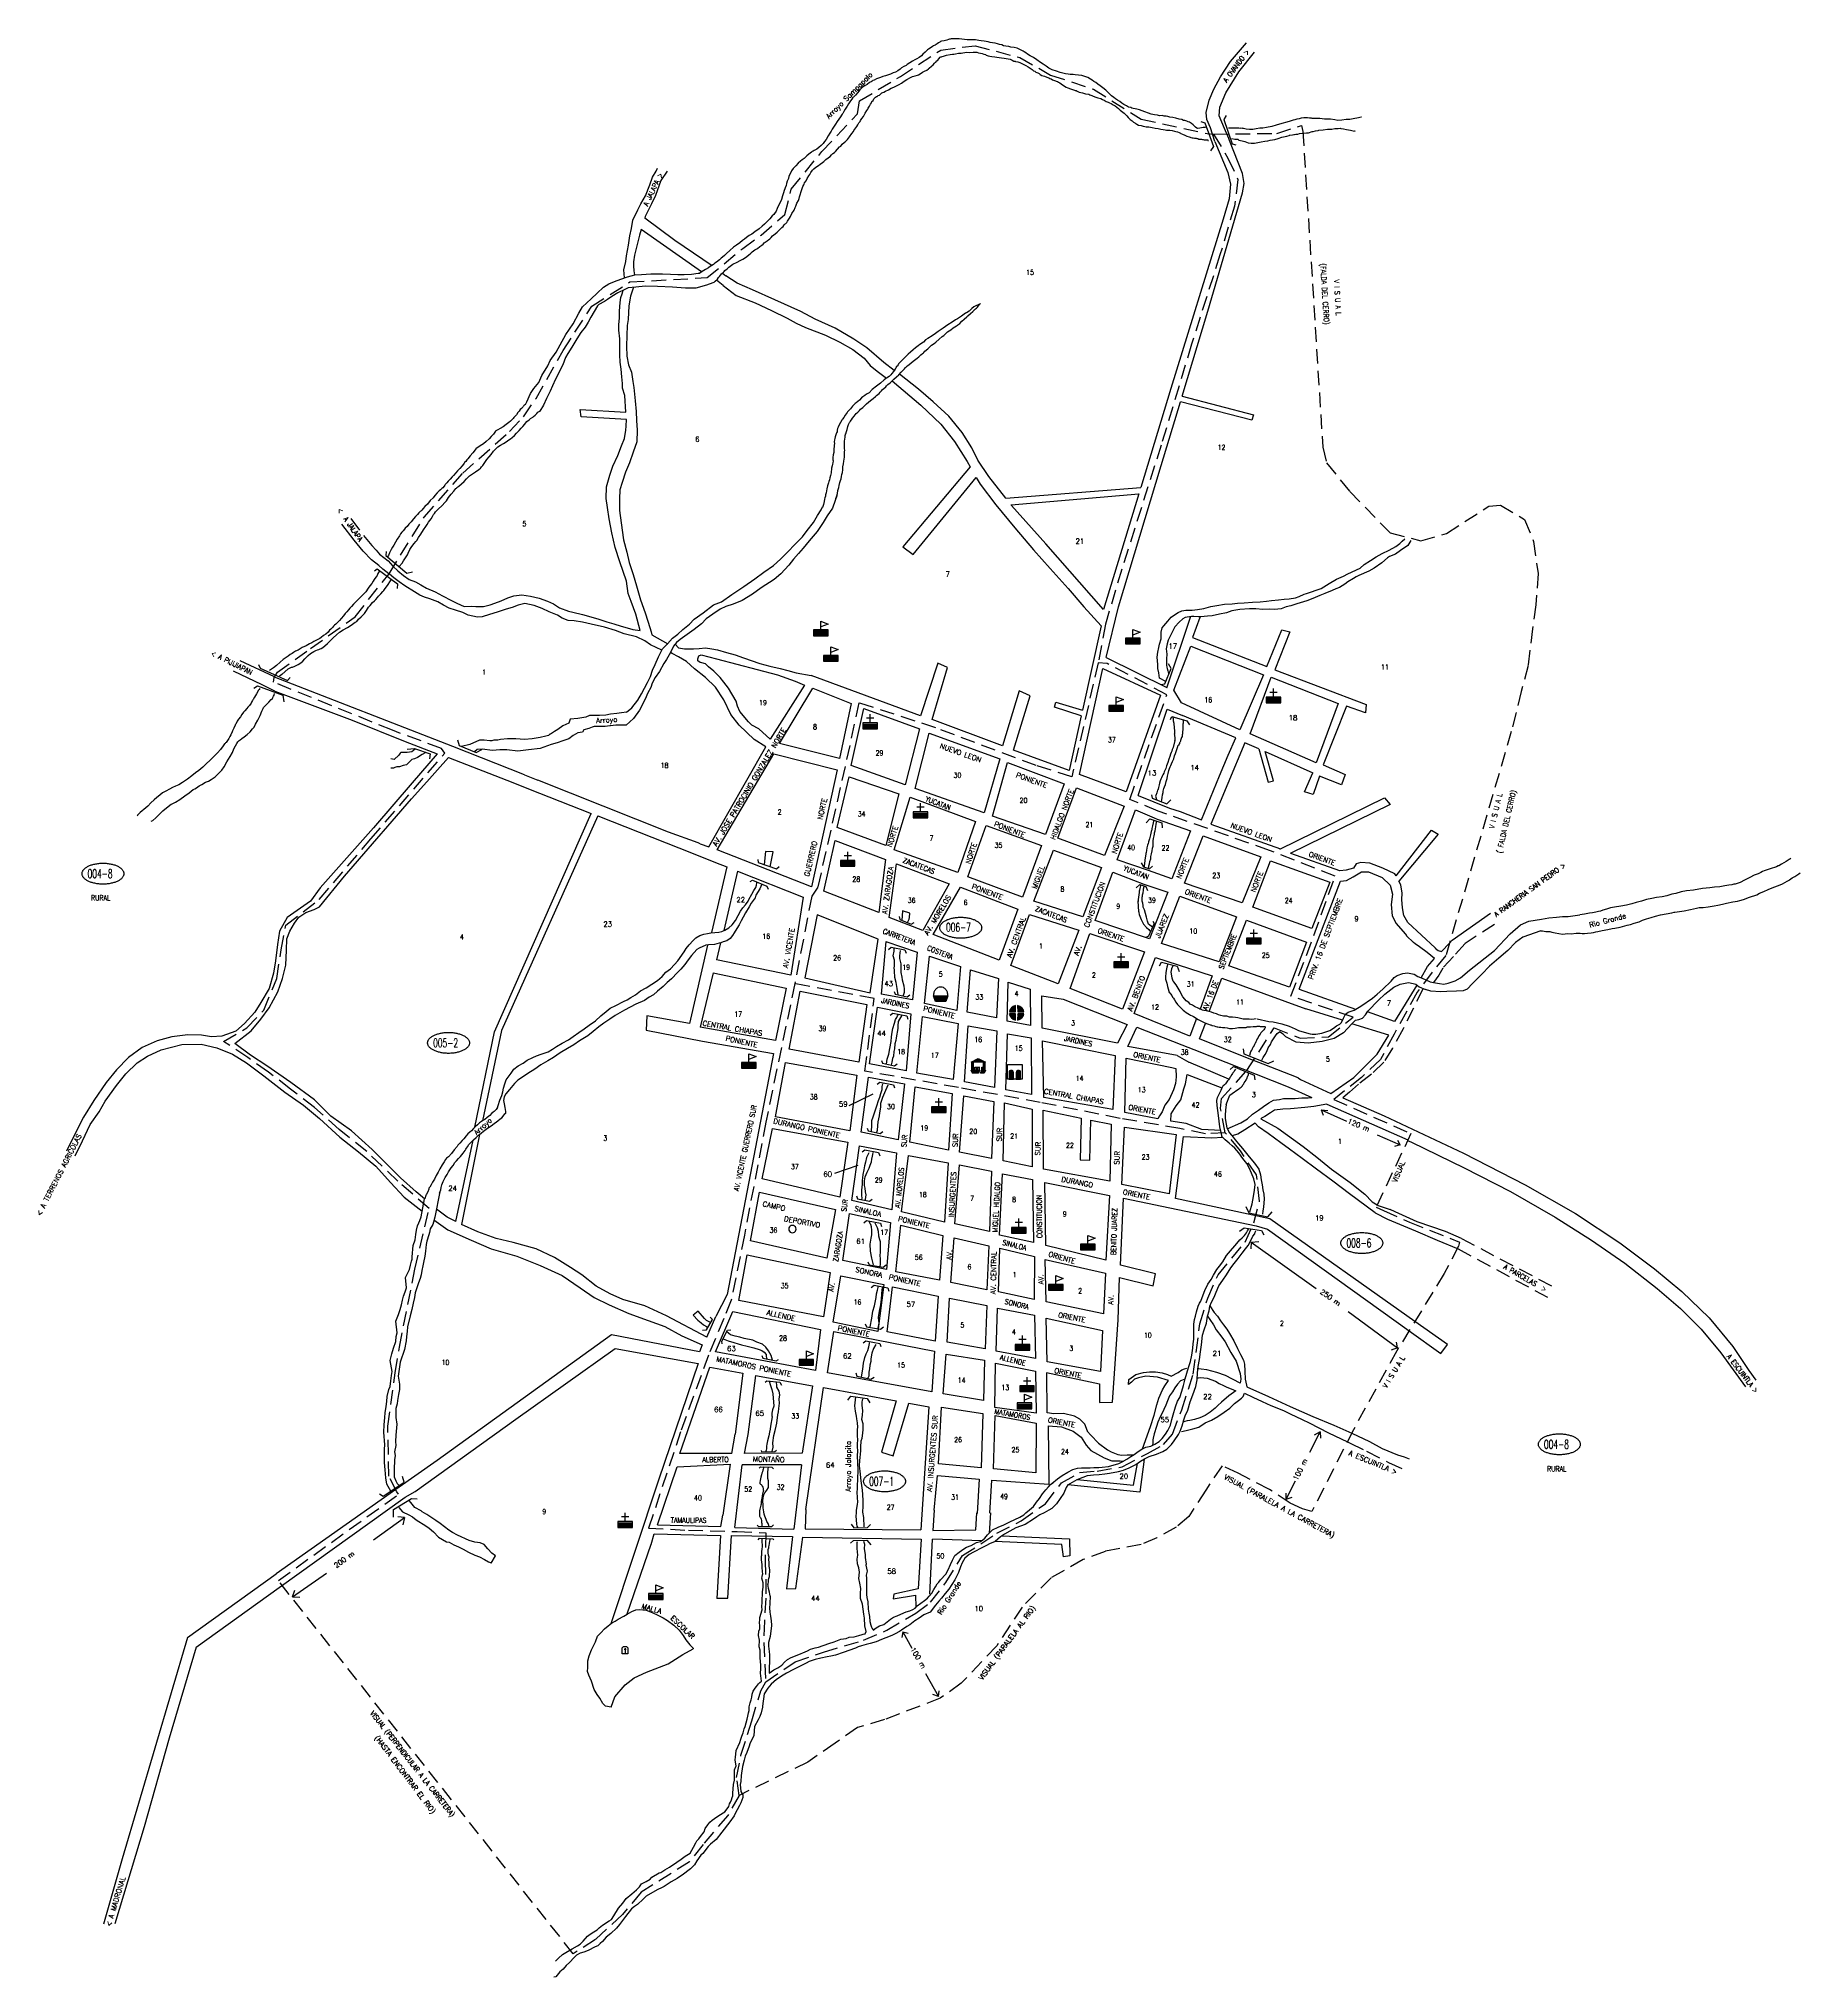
# Model space of a CAD drawing. Extents: x 533624 to 536047, y 1694598 to 1697264.
import ezdxf

# ---------------------------------------------------------------- set-up
doc = ezdxf.new("R2010")
doc.units = 0
doc.header["$LTSCALE"] = 80
doc.header["$MEASUREMENT"] = 0
doc.linetypes.add('HIDDEN', pattern=[0.375, 0.25, -0.125])
doc.layers.get('0').update_dxf_attribs({"linetype": 'CONTINUOUS'})
for name, color, linetype in [('4', 9, 'HIDDEN'), ('6', 10, 'CONTINUOUS'), ('9', 5, 'CONTINUOUS'), ('A', 3, 'CONTINUOUS'), ('C', 1, 'CONTINUOUS'), ('D', 6, 'CONTINUOUS'), ('F', 15, 'CONTINUOUS'), ('L', 14, 'CONTINUOUS')]:
    doc.layers.add(name, color=color, linetype=linetype)
doc.styles.add('ROMANS', font='ROMANS', dxfattribs={"height": 7})

# ---------------------------------------------------------------- blocks, each defined once
blk = doc.blocks.new('ESC')
for p, q in [((0, -2), (0, 10)), ((0, 10), (10, 6)), ((10, 6), (0, 2)), ((-10, -3.5), (10, -3.5)), ((-10, -5), (10, -5)), ((-10, -6.5), (10, -6.5)), ((-10, -8), (10, -8)), ((-10, -9.5), (10, -9.5))]:
    blk.add_line(p, q)
blk.add_lwpolyline([(-10, -2), (-10, -10), (10, -10), (10, -2)], close=True)
blk = doc.blocks.new('IGL')
for p, q in [((-5, 5), (5, 5)), ((0, -2), (0, 10)), ((-10, -3.5), (10, -3.5)), ((-10, -5), (10, -5)), ((-10, -6.5), (10, -6.5)), ((-10, -8), (10, -8)), ((-10, -9.5), (10, -9.5))]:
    blk.add_line(p, q)
blk.add_lwpolyline([(-10, -2), (-10, -10), (10, -10), (10, -2)], close=True)
blk = doc.blocks.new('PAL')
for p, q in [((-7.598076, 0.5), (-2.401924, 0.5)), ((2.401924, 0.5), (7.598076, 0.5)), ((-8, -1), (-2, -1)), ((-8, -2.5), (-2, -2.5)), ((-8, -4), (-2, -4)), ((-8, -5.5), (-2, -5.5)), ((-8, -7), (-2, -7)), ((-8, -8.5), (-2, -8.5)), ((-8, -10), (-2, -10)), ((2, -1), (8, -1)), ((2, -2.5), (8, -2.5)), ((2, -4), (8, -4)), ((2, -5.5), (8, -5.5)), ((2, -7), (8, -7)), ((2, -8.5), (8, -8.5)), ((2, -10), (8, -10))]:
    blk.add_line(p, q)
blk.add_lwpolyline([(-10, -10), (-10, 10), (10, 10), (10, -10)], close=True)
for points in [[(-2, -10), (-2, -1, 1), (-8, -1), (-8, -10)], [(8, -10), (8, -1, 1), (2, -1), (2, -10)]]:
    blk.add_lwpolyline(points, format="xyb")
blk = doc.blocks.new('MER')
for p, q in [((-9.4375, -3.5), (9.4375, -3.5)), ((-9, -4.666667), (-9, -2)), ((-8.875, -5), (8.875, -5)), ((-8.3125, -6.5), (8.3125, -6.5)), ((-7.75, -8), (7.75, -8)), ((-7.5, -8.666667), (-7.5, -2)), ((-7.1875, -9.5), (7.1875, -9.5)), ((-6, -10), (-6, -2)), ((-4.5, -10), (-4.5, -2)), ((-3, -10), (-3, -2)), ((-1.5, -10), (-1.5, -2)), ((0, -10), (0, -2)), ((1.5, -10), (1.5, -2)), ((3, -10), (3, -2)), ((4.5, -10), (4.5, -2)), ((6, -10), (6, -2)), ((7.5, -8.666667), (7.5, -2)), ((9, -4.666667), (9, -2))]:
    blk.add_line(p, q)
for points in [[(0, 10, 0.115836), (-3.731702, 9.123708, 0.104065), (-7.071068, 6.485281, 0.09084), (-9.214003, 2.685993, 0.083285), (-10, -2, 0.083285)], [(10, -2, 0.083285), (9.214003, 2.685993, 0.09084), (7.071068, 6.485281, 0.104065), (3.731703, 9.123708, 0.115836), (0, 10, 0.115836)]]:
    blk.add_lwpolyline(points, format="xyb")
blk.add_lwpolyline([(-10, -2), (10, -2), (7, -10), (-7, -10)], close=True)
blk = doc.blocks.new('PLZ')
for p, q in [((-9, 5.5), (9, 5.5)), ((-9, 4), (-7, 4)), ((-9, 2.5), (-7, 2.5)), ((-9, 1), (-7, 1)), ((-6, 7), (6, 7)), ((-3, 8.5), (3, 8.5)), ((7, 4), (9, 4)), ((7, 2.5), (9, 2.5)), ((7, 1), (9, 1)), ((-9.75, -6.5), (1.75, -6.5)), ((-9, -0.5), (-7, -0.5)), ((-9, -2), (-7, -2)), ((-9, -3.5), (-7, -3.5)), ((-9, -5), (-7, -5)), ((-9, -8), (1, -8)), ((-8.25, -9.5), (0.25, -9.5)), ((-5, -2), (2, -2)), ((-5, -6), (-5, -2)), ((-3, -2), (-3, -6)), ((-1, -2), (-1, -6)), ((1, -2), (1, -6)), ((3.25, -9.5), (8.25, -9.5)), ((4, -8), (9, -8)), ((4.75, -6.5), (9.75, -6.5)), ((5, -3.5), (9, -3.5)), ((5, -5), (9, -5)), ((7, -0.5), (9, -0.5)), ((7, -2), (9, -2))]:
    blk.add_line(p, q)
blk.add_lwpolyline([(0, 10), (10, 5), (9, 5), (9, -6), (10, -6), (8, -10), (3, -10), (5, -6), (5, -2), (7, -2), (7, 5), (-7, 5), (-7, -6), (2, -6), (0, -10), (-8, -10), (-10, -6), (-9, -6), (-9, 5), (-10, 5)], close=True)
blk = doc.blocks.new('SME')
for p, q in [((-9.88686, 1.5), (-1.498153, 1.506218)), ((-9.650157, 2.621921), (-2.621921, 9.650157)), ((-8.64984, 1.500917), (-1.499727, 8.65103)), ((-6.526947, 1.50249), (-1.49926, 6.530177)), ((-4.404053, 1.504064), (-1.498793, 4.409324)), ((-2.281159, 1.505637), (-1.498325, 2.288471)), ((-1.498153, 1.506218), (-1.5, 9.88686)), ((1.5, 9.88686), (1.524648, 1.506218)), ((1.507269, 7.415385), (3.47039, 9.378507)), ((1.513489, 5.300286), (4.919461, 8.706257)), ((1.51971, 3.185186), (6.189124, 7.8546)), ((1.524648, 1.506218), (9.88686, 1.5)), ((1.961737, 1.505893), (7.295316, 6.839471)), ((4.081481, 1.504317), (8.241248, 5.664083)), ((6.201226, 1.50274), (9.018655, 4.32017)), ((8.32097, 1.501164), (9.604462, 2.784657)), ((-1.498153, -1.433517), (-9.88686, -1.5)), ((-9.835546, -1.806109), (-9.526582, -1.497145)), ((-9.378507, -3.47039), (-7.388315, -1.480198)), ((-8.706257, -4.919461), (-5.250048, -1.463252)), ((-7.8546, -6.189124), (-3.111781, -1.446305)), ((-6.839471, -7.295316), (-1.498267, -1.954111)), ((-5.664083, -8.241248), (-1.49873, -4.075895)), ((-4.32017, -9.018655), (-1.499194, -6.197679)), ((-2.784656, -9.604462), (-1.499657, -8.319463)), ((-1.5, -9.88686), (-1.498153, -1.433517)), ((1.524648, -1.433517), (1.5, -9.88686)), ((1.500949, -9.561497), (9.565005, -1.497441)), ((1.507152, -7.433974), (7.460417, -1.480709)), ((1.513356, -5.30645), (5.355829, -1.463976)), ((1.519559, -3.178927), (3.251241, -1.447244)), ((9.88686, -1.5), (1.524648, -1.433517)), ((4.033158, -9.150609), (9.150609, -4.033158))]:
    blk.add_line(p, q)
for start, end in [(98.626927, 171.373073), (8.626927, 81.373073), (188.626927, 261.373073), (278.626927, 351.373073)]:
    blk.add_arc((0, 0), 10, start, end)
blk = doc.blocks.new('ELL')
blk.add_circle((0, 0), 1)
blk = doc.blocks.new('CEM')
at = {"layer": 'A'}
for p, q in [((-3.774444, 3.46086), (-2.150444, 5.05986)), ((-3.774444, -4.94014), (-3.774444, 3.46086)), ((-2.150444, 5.05986), (2.290556, 5.05986)), ((-1.312444, 1.50686), (1.402556, 1.50686)), ((0.057556, 2.77586), (0.057556, -3.67114)), ((2.290556, 5.05986), (3.889556, 3.46086)), ((3.889556, 3.46086), (3.889556, -4.94014)), ((3.889556, -4.94014), (-3.774444, -4.94014))]:
    blk.add_line(p, q, dxfattribs=at)

msp = doc.modelspace()

# ---------------------------------------------------------------- linework, layer by layer
at = {"layer": '4', "color": 9, "linetype": 'HIDDEN'}
for points in [[(534543.17078, 1696935.924943), (534543.17078, 1696935.924943), (534591.9375, 1696976.25), (534617.125, 1696994.25), (534649.762497, 1697022.81541), (534649.762497, 1697022.81541), (534649.762497, 1697022.81541), (534658.6875, 1697057.625), (534658.6875, 1697057.625), (534700.807665, 1697109.302682), (534700.807665, 1697109.302682), (534700.807665, 1697109.302682), (534749.633485, 1697161.047197), (534752.8125, 1697179), (534752.8125, 1697179), (534752.8125, 1697179), (534808.816296, 1697212.791718), (534808.816296, 1697212.791718), (534864.30017, 1697249.012885), (534864.30017, 1697249.012885), (534911.646421, 1697254.926541), (534911.646421, 1697254.926541), (534973.04858, 1697238.663979), (534973.04858, 1697238.663979), (534973.04858, 1697238.663979), (535015.5625, 1697214.625), (535074.399137, 1697195.050738), (535074.399137, 1697195.050738), (535140.0625, 1697154), (535140.0625, 1697154), (535140.0625, 1697154), (535140.0625, 1697154), (535140.0625, 1697154), (535140.0625, 1697154), (535230.8125, 1697134), (535239.8125, 1697133.375), (535259.3125, 1697100.25), (535273.25, 1697071), (535268.4375, 1697034.125), (535248.5, 1696967.125), (535209.4375, 1696844.5), (535167.625, 1696705.5), (535113.3125, 1696534.75), (535091, 1696459.5), (535080.9375, 1696406.125)], [(535239.8125, 1697133.375), (535239.8125, 1697133.375), (535326.8125, 1697134.25), (535326.8125, 1697134.25), (535326.8125, 1697134.25), (535360.75, 1697145.25), (535360.75, 1697145.25), (535362.5, 1697137.125), (535389.9375, 1696703), (535395.0625, 1696681), (535427.125, 1696641.75), (535482.5625, 1696585.125), (535524.6875, 1696573.875), (535560.096629, 1696584.129419), (535560.096629, 1696584.129419), (535618.53965, 1696621.828998), (535634.3125, 1696623), (535667.36547, 1696603.34881), (535667.36547, 1696603.34881), (535679.875, 1696573.125), (535679.875, 1696573.125), (535686.0625, 1696529), (535683, 1696485.875), (535678.4375, 1696453.125), (535678.4375, 1696453.125), (535672.5, 1696402.625), (535663.06, 1696366.75), (535649.250335, 1696311.648896), (535559.243339, 1696003.51354), (535540.23084, 1695980.889102), (535519.955423, 1695953.353453), (535488.094053, 1695895.383667), (535469.26688, 1695860.601795), (535443.198486, 1695835.964636), (535404.9375, 1695805.625), (535511.198017, 1695758.706795), (535463.25, 1695657.5), (535473.4375, 1695652.625), (535509.0625, 1695636.875), (535578.125, 1695609.375), (535578.125, 1695609.375), (535578.125, 1695609.375), (535576.8125, 1695603.625), (535557.0625, 1695566), (535491.6875, 1695459.75), (535432.0625, 1695351.125), (535375, 1695238.75), (535361.927965, 1695242.676282), (535345.220624, 1695250.484775), (535316.671149, 1695269.103018), (535273.660567, 1695291.43571), (535251.384112, 1695301.847034), (535251.384112, 1695301.847034), (535251.384112, 1695301.847034), (535251.384112, 1695301.847034), (535228.843576, 1695268.071417), (535205.873449, 1695232.115954), (535188.417941, 1695217.291395), (535161.805314, 1695202.563688), (535140.087489, 1695193.635247), (535090.633181, 1695183.982591), (535090.633181, 1695183.982591), (535060.240062, 1695172.601976), (535016.220353, 1695147.62827), (534976.36342, 1695107.346964), (534941.459259, 1695054.293631), (534892.578507, 1695002.660088), (534892.578507, 1695002.660088), (534863.742486, 1694981.863745), (534786.985254, 1694952.643943), (534749.726986, 1694941.590331), (534718.971891, 1694920.03783), (534681.557585, 1694894.231082), (534586.947737, 1694848.423448), (534571.271245, 1694820.690884), (534537.585858, 1694781.041823), (534518.871753, 1694757.102769), (534452.249552, 1694715.209415), (534426.798366, 1694684.5375), (534389.370157, 1694650.125106), (534358.742331, 1694630.532873), (533953.135709, 1695143.923944), (534118.546213, 1695262.542039), (534116.224431, 1695265.985662), (534104.937278, 1695287.442672), (534103.808563, 1695356.330967), (534113.967001, 1695429.736527), (534119.610577, 1695464.745332), (534141.056168, 1695572.030382), (534160.625, 1695655.375), (534117.625, 1695693.125), (534074.6875, 1695734), (534036.9375, 1695764.125), (534003.0625, 1695794.625), (533969.8125, 1695819.625), (533939.5625, 1695843.25), (533911.25, 1695863.125), (533877.75, 1695885.375), (533877.75, 1695885.375), (533909.6875, 1695904), (533909.6875, 1695904), (533933.217805, 1695928.400938), (533950.9375, 1695972.125), (533950.9375, 1695972.125), (533950.9375, 1695972.125), (533957.0625, 1696011.25), (533957.0625, 1696011.25), (533963.459382, 1696045.373407), (533963.459382, 1696045.373407), (534009.5, 1696080.75), (534009.5, 1696080.75), (534009.5, 1696080.75), (534009.5, 1696080.75), (534009.5, 1696080.75), (534080.5625, 1696164.125), (534182.375, 1696282), (534177.625, 1696288.25), (534110, 1696313.375), (533946.5, 1696379.5), (533947.5, 1696385.75), (533951.75, 1696393.25), (533997.380034, 1696425.871821), (534058.782204, 1696469.485061), (534105.4375, 1696528.75), (534105.4375, 1696528.75), (534105.4375, 1696528.75), (534105.4375, 1696528.75), (534105.4375, 1696528.75), (534153.6875, 1696606.5), (534153.6875, 1696606.5), (534153.6875, 1696606.5), (534153.6875, 1696606.5), (534153.6875, 1696606.5), (534153.6875, 1696606.5), (534206.739222, 1696666.853448), (534271.100518, 1696724.511625), (534271.100518, 1696724.511625), (534271.100518, 1696724.511625), (534290.1875, 1696744.375), (534307.625, 1696769.875), (534344.924216, 1696835.663733), (534384.245092, 1696896.614458), (534436.641728, 1696930.011281), (534543.17078, 1696935.924943)], [(535431.612533, 1695918.571582), (535346.0625, 1695947.625), (535377.6875, 1696031.125), (535406.75, 1696112.5), (535316.6875, 1696148), (535163.625, 1696202.25), (535124.4375, 1696218.25), (535175.5, 1696362.25), (535093.5, 1696405), (535080.9375, 1696406.125), (535044.75, 1696249.25), (534995.5, 1696265), (534857.5, 1696316.75), (534751.8125, 1696351.25), (534732.875, 1696263.75), (534695.1875, 1696097.625), (534686.875, 1696085), (534663.625, 1695965)], [(535255.871994, 1695759.851026), (535249.43898, 1695793.344786), (535250.414509, 1695806.991573), (535285.625, 1695845.5), (535285.625, 1695845.5), (535285.625, 1695845.5), (535322.994226, 1695904.079135), (535322.994226, 1695904.079135), (535322.994226, 1695904.079135), (535322.994226, 1695904.079135), (535322.994226, 1695904.079135), (535358.69885, 1695889.847074), (535358.69885, 1695889.847074), (535397.720237, 1695891.796614), (535431.612533, 1695918.571582)], [(534586.947737, 1694848.423448), (534583.456479, 1694873.03316), (534589.578284, 1694903.66398), (534604.445524, 1694950.922959), (534616.689134, 1694992.055774), (534623.681233, 1695004.620798)]]:
    msp.add_lwpolyline(points, dxfattribs=at)
msp.add_lwpolyline([(534544.875, 1695454), (534506.5, 1695348.5), (534462.5, 1695215.875), (534517.169626, 1695213.11553), (534584.440115, 1695211.245622), (534623.681233, 1695209.375714), (534622.746921, 1695171.977556), (534623.681233, 1695145.798845), (534623.681233, 1695119.620134), (534621.812608, 1695087.8317), (534620.878296, 1695058.848127), (534623.681233, 1695004.620798), (534663.932733, 1695031.86069), (534703.157815, 1695045.419933), (534758.07293, 1695061.833753), (534790.166179, 1695075.392996), (534830.104444, 1695098.94326), (534850.073577, 1695113.929792), (534871.469076, 1695141.048278), (534894.290942, 1695178.157785), (534941.349491, 1695208.842343), (534974.869107, 1695225.972264), (535008.388723, 1695249.525906), (535030.497405, 1695278.075775), (535055.458821, 1695292.350709), (535079.707054, 1695294.491949), (535113.939853, 1695300.201923), (535148.885835, 1695318.759338), (535170.994518, 1695330.893032), (535183.118634, 1695345.167967), (535195.955934, 1695378.714063), (535211.649816, 1695427.958185), (535220.921199, 1695497.191617), (535231.618949, 1695532.165207), (535245.882615, 1695564.283809), (535282.97296, 1695609.272065), (535295.097076, 1695635.676906), (535302.942093, 1695665.649969), (535298.662993, 1695702.045832), (535276.55431, 1695734.873473), (535255.871994, 1695759.851026), (535228.771028, 1695758.423737), (535193.5, 1695765.5), (535111.25, 1695779.5), (535001.375, 1695801.5), (534888.8125, 1695821.875), (534760.125, 1695844.625), (534772.9375, 1695944.625), (534663.625, 1695965), (534623.75, 1695774.5), (534594.375, 1695619), (534576.25, 1695529.625), (534565.875, 1695504.375)], close=True, dxfattribs=at)
at = {"layer": '6'}
for p, q in [((534535.3125, 1696943.875), (534452.4375, 1697002.125)), ((533948.0625, 1696386.75), (533900.625, 1696408.875)), ((533931, 1696375.75), (533891.5, 1696394.5)), ((533948.5, 1696367.25), (533931, 1696375.75)), ((535506.6875, 1695749.125), (535512, 1695746.875)), ((534114.5625, 1695268.875), (533950.3125, 1695152.875))]:
    msp.add_line(p, q, dxfattribs=at)
at = {"layer": '6', "linetype": 'HIDDEN'}
for p, q in [((535580.5818, 1695614.398339), (535712.130283, 1695545.255051)), ((535576, 1695600), (535705.094356, 1695530.313075))]:
    msp.add_line(p, q, dxfattribs=at)
at = {"layer": '6'}
for points in [[(535235.625, 1697142), (535230.625, 1697153.625), (535230.625, 1697153.625), (535229.4375, 1697162.875), (535229.4375, 1697162.875), (535233.5625, 1697179.875), (535233.5625, 1697179.875), (535239.9375, 1697195.25), (535239.9375, 1697195.25), (535249.3125, 1697212), (535249.3125, 1697212), (535263, 1697233.125), (535263, 1697233.125), (535285.0625, 1697259)], [(535254.5, 1697140.875), (535247.4375, 1697158.5), (535247.4375, 1697158.5), (535248.125, 1697170.25), (535248.125, 1697170.25), (535256.375, 1697190.25), (535256.375, 1697190.25), (535274.3125, 1697219.125), (535274.3125, 1697219.125), (535296.125, 1697246)], [(534549.875, 1696952.25), (534498.5625, 1696987.125), (534498.5625, 1696987.125), (534457.25, 1697017.625)], [(533948.5, 1696367.25), (534054.5, 1696327.25), (534054.5, 1696327.25), (534127.625, 1696298), (534127.625, 1696298), (534171.4375, 1696281.125), (534171.4375, 1696281.125), (534137.25, 1696240.875), (534137.25, 1696240.875), (534083.9375, 1696179.25), (534083.9375, 1696179.25), (534010.6875, 1696096.625), (534010.6875, 1696096.625), (533997.25, 1696078.125), (533997.25, 1696078.125), (533965.3125, 1696055.75), (533965.3125, 1696055.75), (533954.625, 1696037.125), (533954.625, 1696037.125), (533951.8125, 1696018.75), (533951.8125, 1696018.75), (533949.3125, 1695996.125), (533949.3125, 1695996.125), (533946.5, 1695979.125), (533946.5, 1695979.125), (533940.5, 1695958.375), (533940.5, 1695958.375), (533928.9375, 1695938.875), (533928.9375, 1695938.875), (533920.625, 1695925.75), (533920.625, 1695925.75), (533906.625, 1695910.25), (533906.625, 1695910.25), (533894.75, 1695899.5), (533894.75, 1695899.5), (533875.5, 1695892.5), (533875.5, 1695892.5), (533861.3125, 1695891.5), (533861.3125, 1695891.5), (533847.625, 1695893.875), (533847.625, 1695893.875), (533828.8125, 1695894.375), (533828.8125, 1695894.375), (533806.75, 1695891.5), (533806.75, 1695891.5), (533786.375, 1695886.375), (533786.375, 1695886.375), (533765.75, 1695877.125), (533765.75, 1695877.125), (533747.0625, 1695863.5), (533747.0625, 1695863.5), (533730.375, 1695846.125), (533730.375, 1695846.125), (533716.375, 1695829.125), (533716.375, 1695829.125), (533699.4375, 1695804.125), (533699.4375, 1695804.125), (533685.25, 1695781), (533685.25, 1695781), (533671.875, 1695755.25), (533671.875, 1695755.25), (533661.5, 1695734.375)], [(533673.5625, 1695728), (533683.6875, 1695748.875), (533683.6875, 1695748.875), (533694.375, 1695771), (533694.375, 1695771), (533706.4375, 1695788.375), (533706.4375, 1695788.375), (533715, 1695803.125), (533715, 1695803.125), (533730.3125, 1695824.625), (533730.3125, 1695824.625), (533743.5, 1695840.875), (533743.5, 1695840.875), (533758.875, 1695856), (533758.875, 1695856), (533772.9375, 1695865.125), (533772.9375, 1695865.125), (533791.9375, 1695873.625), (533791.9375, 1695873.625), (533820.25, 1695881.25), (533820.25, 1695881.25), (533846.9375, 1695881.5), (533846.9375, 1695881.5), (533868.3125, 1695876.625), (533868.3125, 1695876.625), (533889.9375, 1695867.875), (533889.9375, 1695867.875), (533909.125, 1695855.75), (533909.125, 1695855.75), (533933.0625, 1695838), (533933.0625, 1695838), (533962.25, 1695815.75), (533962.25, 1695815.75), (533987.8125, 1695797.75), (533987.8125, 1695797.75), (534009.8125, 1695779.375), (534009.8125, 1695779.375), (534037.875, 1695753.5), (534037.875, 1695753.5), (534063.5, 1695733.375), (534063.5, 1695733.375), (534087.125, 1695713.75), (534087.125, 1695713.75), (534107.5625, 1695691.375), (534107.5625, 1695691.375), (534126.0625, 1695671.375), (534126.0625, 1695671.375), (534151, 1695652)], [(535417.3125, 1695808), (535474.5, 1695783), (535474.5, 1695783), (535583.3125, 1695731.875), (535583.3125, 1695731.875), (535668.3125, 1695688.375), (535668.3125, 1695688.375), (535737.75, 1695648.75), (535737.75, 1695648.75), (535798.75, 1695608.5), (535798.75, 1695608.5), (535846.3125, 1695572.75), (535846.3125, 1695572.75), (535883.75, 1695541.25), (535883.75, 1695541.25), (535921.25, 1695505.125), (535921.25, 1695505.125), (535953.875, 1695465.875), (535953.875, 1695465.875), (535976.0625, 1695432.625), (535976.0625, 1695432.625), (535985.75, 1695419.375)], [(535512, 1695746.875), (535512, 1695746.875), (535584.375, 1695711.375), (535584.375, 1695711.375), (535648, 1695678.875), (535648, 1695678.875), (535709.4375, 1695643.75), (535709.4375, 1695643.75), (535759.6875, 1695611.875), (535759.6875, 1695611.875), (535805.625, 1695580.5), (535805.625, 1695580.5), (535849.875, 1695545.5), (535849.875, 1695545.5), (535882.125, 1695518.25), (535882.125, 1695518.25), (535910.5, 1695489.75), (535910.5, 1695489.75), (535937.5625, 1695457), (535937.5625, 1695457), (535971.375, 1695410.5)], [(535580.5818, 1695614.398339), (535558.5625, 1695623.875), (535558.5625, 1695623.875), (535520, 1695637.375), (535520, 1695637.375), (535489.3125, 1695650.875), (535489.3125, 1695650.875), (535482.4375, 1695654)], [(533828.125, 1695065.625), (533828.125, 1695065.625), (533738.5, 1694760.875), (533738.5, 1694760.875), (533712.4375, 1694671.375)], [(533840, 1695052.125), (533802.9375, 1694926.875), (533802.9375, 1694926.875), (533768.5625, 1694805.125), (533768.5625, 1694805.125), (533728, 1694671.625)]]:
    msp.add_lwpolyline(points, dxfattribs=at)
at = {"layer": '6', "color": 10, "linetype": 'HIDDEN'}
for points in [[(534429.484268, 1696935.680384), (534428.268224, 1696946.807695), (534431.184606, 1696957.970135), (534432.288154, 1696966.099035), (534434.987836, 1696980.825267), (534436.648538, 1696993.527345), (534439.045431, 1697003.677709), (534440.689991, 1697014.853601), (534447.711178, 1697029.279733), (534451.867099, 1697037.376349), (534458.087528, 1697048.249451), (534464.102018, 1697063.703803), (534467.776113, 1697074.349443), (534472.692437, 1697082.183624), (534474.518723, 1697086.488987)], [(534053.027139, 1696604.622824), (534070.121851, 1696581.127495), (534081.587754, 1696567.358754), (534087.625242, 1696560.935077), (534092.401669, 1696555.542308), (534104.008271, 1696546.515799), (534110.69042, 1696538.870553)], [(535626.346857, 1696046.304991), (535585.877488, 1696020.276163), (535569.658828, 1696002.131415), (535555.244932, 1695986.257115), (535549.801047, 1695976.647765), (535542.062502, 1695966.553898)], [(535527.952343, 1695958.228536), (535500.431873, 1695902.887208), (535485.647929, 1695876.077929), (535473.742702, 1695856.869989), (535456.777091, 1695840.259499), (535439.077979, 1695826.455089), (535426.49575, 1695815.39488), (535417.293044, 1695808.005403)], [(535423.819499, 1695334.888548), (535427.754022, 1695333.052709), (535450.27408, 1695321.621237), (535480.384716, 1695306.29359), (535506.969224, 1695294.310344)]]:
    msp.add_lwpolyline(points, dxfattribs=at)
at = {"layer": '6', "color": 10, "linetype": 'CONTINUOUS'}
for points in [[(534487.956992, 1697082.276569), (534479.174086, 1697069.64982), (534471.831277, 1697048.867267), (534466.622924, 1697037.474675), (534461.947514, 1697028.365983), (534457.791593, 1697020.269367), (534457.221384, 1697017.567247)], [(534452.410582, 1697002.082847), (534450.137923, 1696994.147852), (534442.98222, 1696967.003499), (534441.865221, 1696957.602777), (534441.806034, 1696952.00676), (534441.99045, 1696945.390595), (534442.94459, 1696939.807984)], [(534105.309059, 1696528.579111), (534096.762313, 1696534.890366), (534091.220102, 1696540.036841), (534081.126236, 1696547.775385), (534069.678502, 1696559.548089), (534057.568418, 1696574.976358), (534040.614307, 1696596.757434)], [(535564.266281, 1696020.70938), (535567.860661, 1696024.537006), (535620.657895, 1696061.628733)], [(535464.672633, 1695660.429404), (535466.059001, 1695659.542397), (535482.438255, 1695654.038088)], [(535508.743082, 1695487.467454), (535552.436323, 1695456.1321), (535561.725267, 1695468.499105), (535516.667968, 1695500.348272)], [(535429.807283, 1695346.690051), (535454.232133, 1695335.062196), (535471.686425, 1695325.719445), (535492.7072, 1695316.847759), (535502.08909, 1695313.950209), (535508.930026, 1695311.333927)], [(533828.13, 1695065.63), (533950.31, 1695152.88)], [(533840, 1695052.13), (533954.44, 1695134.5)]]:
    msp.add_lwpolyline(points, dxfattribs=at)
at = {"layer": '9'}
for p, q in [((533946.25, 1696399.125), (533941.1875, 1696395.375)), ((533958.0625, 1696390.25), (533954.875, 1696387.75)), ((535186.25, 1696299.375), (535184.1875, 1696289.5)), ((535190.75, 1696291.25), (535190.5625, 1696291.75))]:
    msp.add_line(p, q, dxfattribs=at)
for points in [[(535228.5625, 1697142.5), (535225.5625, 1697142.5), (535220.625, 1697141.625), (535217.9375, 1697141.25), (535216.8125, 1697141.75), (535214.9375, 1697142.875), (535213.5, 1697144.25), (535211.625, 1697146.125), (535209.125, 1697147.75), (535206.625, 1697149.625), (535204.75, 1697150.375), (535202.8125, 1697151.25), (535200.375, 1697152), (535198.4375, 1697152.25), (535196, 1697153.25), (535192.4375, 1697154.125), (535187.75, 1697155.125), (535183.6875, 1697156.375), (535179.5625, 1697156.875), (535176.8125, 1697157.5), (535174.375, 1697158), (535171.625, 1697158.25), (535169.1875, 1697158.75), (535165.375, 1697158.625), (535162.625, 1697159.5), (535158.25, 1697160), (535153.625, 1697161), (535150.0625, 1697162.375), (535145.125, 1697163.875), (535141.3125, 1697165.25), (535137.75, 1697166.625), (535133.9375, 1697167.625), (535131.75, 1697168.125), (535129.25, 1697168.625), (535127.0625, 1697169.125), (535125.6875, 1697170), (535122.4375, 1697170.5), (535119.9375, 1697172.125), (535116.375, 1697174.25), (535113.625, 1697175.875), (535110.625, 1697178), (535107.3125, 1697179.875), (535104.875, 1697181.75), (535102.375, 1697183.875), (535099.375, 1697186), (535096.5625, 1697188.75), (535094.375, 1697191.125), (535091.375, 1697193.875), (535087.5, 1697197.125), (535083.625, 1697199.75), (535080.375, 1697202.25), (535077.625, 1697204.125), (535075.125, 1697205.75), (535072.6875, 1697207.625), (535070.4375, 1697209.125), (535066.875, 1697211), (535062.8125, 1697212.625), (535058.4375, 1697213.75), (535053.75, 1697214.5), (535049.375, 1697215), (535046.375, 1697215.5), (535042.3125, 1697215.375), (535039.5625, 1697215.875), (535036, 1697216.5), (535032.1875, 1697217.25), (535028.625, 1697218), (535023.4375, 1697219.875), (535017.4375, 1697221.75), (535013, 1697223.875), (535009.4375, 1697226.75), (535005.3125, 1697229.5), (535001.5, 1697231.875), (534996.5625, 1697235.375), (534991.875, 1697238.625), (534987.5, 1697241.25), (534983.625, 1697243.125), (534981.4375, 1697245), (534979.25, 1697246.375), (534977.5625, 1697247.375), (534975.125, 1697249), (534972.375, 1697250.125), (534969.625, 1697251.75), (534965.25, 1697252.5), (534960.875, 1697253), (534957.875, 1697253.75), (534953.8125, 1697254.25), (534950.8125, 1697255), (534948.3125, 1697256.125), (534945.3125, 1697256.625), (534942.5625, 1697257.625), (534939.3125, 1697258.25), (534935.5, 1697258.75), (534932.1875, 1697259.5), (534929.4375, 1697260.25), (534926.75, 1697260.75), (534924, 1697261.25), (534920.1875, 1697261.75), (534916.625, 1697262), (534912, 1697263.125), (534905.9375, 1697263.25), (534900.8125, 1697263), (534897.25, 1697263.5), (534893.4375, 1697264), (534889.875, 1697264.5), (534886.0625, 1697264.375), (534883.0625, 1697264.375), (534881.125, 1697264.375), (534878.9375, 1697264.375), (534877.3125, 1697264), (534876.25, 1697263.75), (534874.875, 1697263.5), (534872.6875, 1697262.625), (534869.1875, 1697261.75), (534865.625, 1697261.25), (534864.25, 1697260.625), (534862.9375, 1697259.75), (534861.3125, 1697259), (534859.375, 1697257.625), (534856.6875, 1697255.875), (534854.5, 1697254.75), (534852.875, 1697253.75), (534851, 1697252.625), (534847.75, 1697250.375), (534846.375, 1697249.5), (534845.875, 1697248.75), (534842.875, 1697246), (534839.9375, 1697243.5), (534838.0625, 1697241.25), (534834.5, 1697238.75), (534831.5625, 1697237.125), (534828.8125, 1697235.75), (534825.5625, 1697233.75), (534822.0625, 1697231.5), (534818, 1697229), (534816.625, 1697227.875), (534813.625, 1697226.25), (534810.375, 1697224.375), (534808.5, 1697222.625), (534805.5625, 1697220.5), (534802.3125, 1697218.75), (534799, 1697217.625), (534795.25, 1697216), (534792.5, 1697215.125), (534788.4375, 1697213.5), (534784.625, 1697212.375), (534781.375, 1697211.125), (534778.625, 1697210.125), (534775.9375, 1697209.25), (534772.6875, 1697207.5), (534771.0625, 1697207), (534770.25, 1697206.125), (534768.625, 1697205.375), (534766.1875, 1697204.25), (534762.9375, 1697201.75), (534758.0625, 1697198.625), (534755.625, 1697197), (534753.1875, 1697194.25), (534750.25, 1697190.625), (534747.25, 1697187.125), (534744.5625, 1697184.375), (534743.1875, 1697183.5), (534742.9375, 1697183), (534742.125, 1697181.625), (534740.25, 1697179.125), (534737.5625, 1697175), (534735.4375, 1697171.625), (534733, 1697167.875), (534730.875, 1697164.25), (534729.5625, 1697161.75), (534728.75, 1697160.75), (534727.9375, 1697159.375), (534726.3125, 1697157.125), (534724.1875, 1697153.875), (534721.75, 1697150.5), (534719.375, 1697147), (534716.6875, 1697143.125), (534714.8125, 1697140.125), (534713.4375, 1697137.625), (534711.875, 1697134.875), (534709.6875, 1697131), (534706.75, 1697126.125), (534704.625, 1697123.125), (534702.75, 1697120.625), (534700.0625, 1697117.875), (534696.8125, 1697115.125), (534693.8125, 1697112.625), (534691.375, 1697111.25), (534690.3125, 1697110.625), (534688.6875, 1697109.75), (534687.5625, 1697109.25), (534686.5, 1697108.375), (534684.625, 1697107), (534683, 1697105.625), (534680.3125, 1697103.5), (534676.5, 1697099.875), (534673.8125, 1697097.875), (534671.625, 1697096), (534668.375, 1697093.5), (534664.875, 1697089.875), (534661.375, 1697086), (534658.9375, 1697082.75), (534657.625, 1697079.5), (534655.5, 1697075.375), (534654.75, 1697072.375), (534653.9375, 1697070.375), (534653.125, 1697068.5), (534652.3125, 1697065.5), (534651.5625, 1697062.5), (534650.5, 1697059.5), (534649.9375, 1697058.125), (534648.875, 1697055.875), (534647.875, 1697052.375), (534646.8125, 1697048.25), (534645.25, 1697043.375), (534643.375, 1697039.25), (534641.25, 1697035.125), (534639.375, 1697031), (534637.75, 1697027.375), (534635.875, 1697024.375), (534634.5625, 1697022.75), (534632.625, 1697020.875), (534629.4375, 1697017), (534626.1875, 1697013.625), (534621.875, 1697009.5), (534618.625, 1697006.75), (534614.5625, 1697003.125), (534608.625, 1696999), (534604.3125, 1696995.75), (534600.75, 1696993.75), (534598.875, 1696992.375), (534597, 1696991.25), (534594.25, 1696988.75), (534591.5625, 1696986.875), (534587.8125, 1696983.75), (534583.4375, 1696980.75), (534579.375, 1696978), (534574.25, 1696973.25), (534569.6875, 1696969.125), (534567, 1696966.625), (534564, 1696964.125), (534562.375, 1696962.75), (534559.9375, 1696960.375), (534555.875, 1696957.25), (534553.75, 1696955.625), (534551.875, 1696954), (534549.6875, 1696952.625), (534547.8125, 1696951.5), (534545.0625, 1696949.5), (534540.75, 1696947), (534536.375, 1696944.5), (534533.0625, 1696941.875)], [(534552.375, 1696929.125), (534554, 1696931.125), (534557.25, 1696933.875), (534558.5625, 1696936), (534560.1875, 1696937.625), (534561.5625, 1696939.375), (534562.875, 1696941.25), (534565.3125, 1696943.25), (534566.4375, 1696944.25), (534567.5, 1696945.625), (534570.4375, 1696947.875), (534572.875, 1696950.125), (534578.5625, 1696954.25), (534584.25, 1696957.25), (534588.625, 1696959.5), (534592.125, 1696961.25), (534595.9375, 1696963.75), (534600, 1696967), (534603.1875, 1696969.5), (534605.125, 1696971.5), (534608.625, 1696974), (534612.125, 1696975.875), (534615.6875, 1696978.875), (534618.125, 1696980.625), (534620, 1696982), (534621.625, 1696983.625), (534622.9375, 1696984.75), (534625.6875, 1696986.375), (534625.9375, 1696987), (534627.3125, 1696987.75), (534629.4375, 1696989.5), (534631.3125, 1696991.375), (534632.9375, 1696993.25), (534636.4375, 1696996.375), (534639.1875, 1696998.5), (534641.0625, 1697000.5), (534642.9375, 1697002.375), (534645.9375, 1697004.875), (534647.8125, 1697006.5), (534648.875, 1697008.5), (534650.25, 1697009.875), (534651.0625, 1697010.625), (534652.625, 1697012), (534653.4375, 1697013.75), (534655.3125, 1697016.5), (534656.4375, 1697017.875), (534657.75, 1697020.25), (534659.625, 1697024.125), (534662.5625, 1697028.75), (534664.1875, 1697032.375), (534664.9375, 1697034.25), (534665.5, 1697035.625), (534666.25, 1697038.375), (534668.6875, 1697042.25), (534669.5, 1697044.75), (534670.25, 1697046.875), (534671.0625, 1697049.875), (534672.375, 1697054.25), (534673.6875, 1697058.375), (534674.75, 1697061.125), (534676.0625, 1697063.625), (534676.625, 1697064.625), (534677.125, 1697066.375), (534679.3125, 1697069.125), (534680.625, 1697072.375), (534683.0625, 1697075.875), (534684.125, 1697077.875), (534685.4375, 1697080.625), (534688.125, 1697083.625), (534690, 1697085.5), (534692.4375, 1697088), (534696.25, 1697090.25), (534698.4375, 1697091.875), (534701.9375, 1697094.375), (534703.5625, 1697095.5), (534706.5, 1697098.25), (534709.5, 1697100.75), (534710.0625, 1697101.375), (534712.1875, 1697102.75), (534714.0625, 1697104.875), (534715.1875, 1697105.75), (534716, 1697106.625), (534718.125, 1697108.25), (534719.5, 1697109.375), (534722.1875, 1697112.875), (534725.125, 1697116), (534727.0625, 1697117), (534728.625, 1697119.5), (534731.625, 1697122), (534732.1875, 1697122.25), (534733.5, 1697123.375), (534736.1875, 1697125.875), (534738.875, 1697129.75), (534741.875, 1697134.125), (534744.25, 1697137.125), (534744.8125, 1697138.25), (534746.125, 1697140.125), (534747.75, 1697142.125), (534748.8125, 1697144), (534750.1875, 1697146.25), (534751.75, 1697149), (534753.375, 1697150.625), (534754.1875, 1697152.25), (534755.8125, 1697154.75), (534757.9375, 1697157.75), (534760.375, 1697162.125), (534762.5, 1697166), (534764.125, 1697167.875), (534764.375, 1697169), (534765.4375, 1697170.375), (534766.25, 1697172), (534767.5625, 1697174.5), (534768.9375, 1697176.375), (534769.75, 1697178.375), (534771.375, 1697179.75), (534772.4375, 1697181.875), (534774.8125, 1697184.375), (534776.1875, 1697185), (534776.75, 1697185.25), (534777.3125, 1697185.75), (534778.375, 1697186.375), (534780.25, 1697187.125), (534781.0625, 1697188), (534783.5, 1697190), (534785.9375, 1697191), (534788.375, 1697192.5), (534792.4375, 1697194.375), (534796.25, 1697196.625), (534799.8125, 1697198), (534802.75, 1697199.375), (534807.125, 1697201.625), (534810.375, 1697203.375), (534814.125, 1697206.125), (534817.9375, 1697208.625), (534822.5625, 1697211.125), (534825.5, 1697212.75), (534829.0625, 1697213.625), (534832.3125, 1697214.5), (534833.6875, 1697215), (534836.125, 1697216.125), (534839.375, 1697218.375), (534842.0625, 1697219.75), (534845.0625, 1697221.375), (534847.75, 1697223.125), (534848.5625, 1697224.25), (534851.5625, 1697226.625), (534854, 1697228.875), (534855.625, 1697230.875), (534856.4375, 1697231.375), (534856.6875, 1697231.875), (534857.5, 1697232.5), (534859.125, 1697234.375), (534860.1875, 1697235.25), (534861.8125, 1697236.875), (534863.6875, 1697239.125), (534864.5, 1697239.875), (534865.3125, 1697239.875), (534866.125, 1697240.25), (534868.0625, 1697240.75), (534872.375, 1697242.125), (534877.3125, 1697242.75), (534880.5625, 1697243.375), (534882.1875, 1697243.375), (534884.625, 1697243.625), (534889, 1697244.875), (534892.5625, 1697244.875), (534899.875, 1697246), (534904.25, 1697245.5), (534909.125, 1697246.125), (534913.8125, 1697246.125), (534916.25, 1697245.375), (534919.25, 1697244.875), (534921.1875, 1697244.125), (534923.625, 1697243.25), (534925.8125, 1697242.75), (534926.9375, 1697242), (534929.6875, 1697241.125), (534932.125, 1697240.625), (534934.875, 1697240.125), (534938.6875, 1697239.875), (534941.4375, 1697239.375), (534944.6875, 1697238.875), (534947.9375, 1697238.125), (534951.5, 1697237.625), (534957, 1697237.125), (534959.6875, 1697236.375), (534962.75, 1697235), (534964.9375, 1697233.875), (534966.5625, 1697233.625), (534967.375, 1697233.125), (534970.375, 1697232.875), (534973.125, 1697231.875), (534976.6875, 1697230), (534981.375, 1697227.875), (534984.625, 1697225.75), (534987.375, 1697224.125), (534990.125, 1697222.25), (534991.8125, 1697220.375), (534993.6875, 1697219.75), (534995.0625, 1697218.75), (534998.125, 1697217.625), (535000, 1697216.875), (535001.125, 1697215.5), (535003.5625, 1697214.125), (535007.125, 1697212.875), (535010.1875, 1697211.75), (535012.875, 1697210.75), (535014.25, 1697209.875), (535016.1875, 1697209.375), (535018.125, 1697208.125), (535020.875, 1697207.25), (535022.25, 1697206.5), (535023.3125, 1697206.25), (535024.9375, 1697205.625), (535026.3125, 1697204.625), (535028.25, 1697203.75), (535030.1875, 1697202.5), (535033.1875, 1697200.375), (535036.75, 1697198.125), (535039.25, 1697196.875), (535042.8125, 1697195.5), (535045.8125, 1697194.5), (535048.25, 1697194), (535049.375, 1697193.375), (535050.75, 1697193.125), (535052.125, 1697192.625), (535054.8125, 1697191.25), (535059.1875, 1697190), (535063.3125, 1697188.625), (535067.9375, 1697188.125), (535069.3125, 1697187.375), (535071, 1697186.875), (535072.0625, 1697186.625), (535074, 1697185.5), (535077.8125, 1697184.125), (535080.3125, 1697183.375), (535084.375, 1697182.125), (535086.875, 1697181), (535089.0625, 1697179.875), (535091.8125, 1697178.375), (535094.8125, 1697177.5), (535096.75, 1697176.5), (535098.9375, 1697175.375), (535101.375, 1697173.75), (535104.125, 1697172.25), (535106.625, 1697170.25), (535108.8125, 1697168.375), (535111.3125, 1697166.5), (535113.1875, 1697164.875), (535114.875, 1697163.625), (535116.8125, 1697162.25), (535117.875, 1697160.625), (535120.375, 1697158.5), (535122.3125, 1697156.25), (535125.0625, 1697153.625), (535127.8125, 1697151.5), (535129.75, 1697149.625), (535131.375, 1697148.75), (535131.9375, 1697148.5), (535132.75, 1697147.75), (535134.125, 1697146.875), (535136.625, 1697145.5), (535139.875, 1697145), (535141.5, 1697144.75), (535142.625, 1697144.25), (535145.0625, 1697144), (535147, 1697143.5), (535150.8125, 1697143.25), (535155.1875, 1697142.25), (535159.5625, 1697141.5), (535163.6875, 1697141), (535166.9375, 1697140.125), (535170.1875, 1697139.625), (535173.25, 1697139.375), (535175.125, 1697138.875), (535179.75, 1697138.625), (535182.75, 1697138.125), (535185.8125, 1697137.375), (535188, 1697136.875), (535189.875, 1697136.375), (535192.375, 1697135.5), (535194, 1697134.75), (535194.5625, 1697134.25), (535197, 1697133.375), (535200, 1697131.75), (535202.75, 1697130.75), (535206.0625, 1697129.625), (535207.4375, 1697129.125), (535208.25, 1697128.875), (535210.1875, 1697128.125), (535211, 1697128.125), (535211.8125, 1697128.125), (535213.4375, 1697127.875), (535214.25, 1697127.625), (535215.625, 1697127.625), (535216.6875, 1697127.375), (535218.0625, 1697127.375), (535219.4375, 1697126.5), (535221.9375, 1697126.25), (535223, 1697126.375), (535224.375, 1697126.125), (535225.1875, 1697125.75), (535226.8125, 1697125.5), (535229.8125, 1697125.625), (535231.75, 1697125.375), (535232, 1697124.75), (535232.8125, 1697124.5)], [(535443.3125, 1697156.5), (535442.75, 1697156.5), (535439.1875, 1697155.75), (535431.875, 1697154.5), (535427.25, 1697153.625), (535425.0625, 1697153.625), (535422.3125, 1697153.375), (535416.0625, 1697152.5), (535410.625, 1697152.125), (535406.5, 1697152.875), (535400.75, 1697154.125), (535392.3125, 1697154.125), (535385.75, 1697154.875), (535381.125, 1697155), (535377.0625, 1697154.75), (535376.25, 1697154.75), (535375.375, 1697155), (535374.3125, 1697155.25), (535371.5625, 1697155.5), (535369.125, 1697155.75), (535363.9375, 1697155.75), (535360.125, 1697155.125), (535357.4375, 1697154.5), (535354.4375, 1697154), (535351.6875, 1697153.125), (535349.25, 1697152.5), (535344.875, 1697151.375), (535340.5625, 1697149.75), (535333.75, 1697148), (535325.875, 1697145.5), (535319.625, 1697143.75), (535312.5625, 1697142.625), (535307.625, 1697141.75), (535303.5625, 1697141.375), (535298.375, 1697140.75), (535293.75, 1697139.625), (535289.125, 1697139.875), (535284.75, 1697140.125), (535282.8125, 1697140.625), (535280.9375, 1697141.125), (535279.8125, 1697141.375), (535279, 1697141.125), (535277.375, 1697141.375), (535276, 1697141.125), (535274.375, 1697141.625), (535272.75, 1697141.625), (535270, 1697141.625), (535266.75, 1697141.5), (535264.5625, 1697141.5), (535261.8125, 1697141.75), (535260.1875, 1697141.75)], [(535264.6875, 1697127.375), (535268.8125, 1697126.5), (535273.1875, 1697126.375), (535273.75, 1697125.75), (535274.25, 1697125.25), (535278.9375, 1697124.25), (535282.5, 1697123.125), (535287.4375, 1697121.25), (535291.25, 1697121.125), (535292.0625, 1697120.75), (535296.125, 1697120.875), (535300.5, 1697121.75), (535305.125, 1697122.875), (535310.3125, 1697123.5), (535314.125, 1697124), (535317.625, 1697124.875), (535324.1875, 1697126.125), (535328.5, 1697127.5), (535333.6875, 1697129.125), (535340.5, 1697130.625), (535343.75, 1697131.5), (535344.3125, 1697131.75), (535344.8125, 1697132), (535348.125, 1697132.375), (535350.3125, 1697132.625), (535351.125, 1697132.875), (535353, 1697133.25), (535354.375, 1697133.5), (535355.75, 1697133.5), (535357.875, 1697134.125), (535363.875, 1697134.75), (535367.6875, 1697135), (535368.5, 1697135), (535369.625, 1697135.25), (535370.4375, 1697135.25), (535375.3125, 1697136.75), (535376.6875, 1697137), (535379.9375, 1697137.875), (535383.5, 1697138.5), (535384.5625, 1697138.75), (535390.3125, 1697139.375), (535396.3125, 1697140), (535399.8125, 1697140.25), (535402.3125, 1697140.25), (535406.375, 1697140.875), (535408.8125, 1697141.125), (535411, 1697141.25), (535414, 1697141.5), (535414.8125, 1697141.25), (535418.625, 1697140.75), (535422.5, 1697139.75), (535427.9375, 1697139), (535431.75, 1697137.875), (535434.5, 1697137.375), (535433.6875, 1697137.375)], [(534720.125, 1696632.375), (534721.4375, 1696635.625), (534722.1875, 1696638.875), (534723, 1696643), (534724.3125, 1696647.125), (534724.8125, 1696650.125), (534725.5625, 1696654), (534726.625, 1696657), (534727.1875, 1696659.125), (534727.9375, 1696662.5), (534728.4375, 1696665.125), (534729, 1696667.875), (534729.5, 1696671.5), (534729.6875, 1696675.875), (534730.5, 1696679.875), (534731.25, 1696683.5), (534731.5, 1696686.25), (534731.75, 1696689), (534731.75, 1696691.125), (534732, 1696693.375), (534732.1875, 1696696.375), (534732.4375, 1696698.75), (534732.1875, 1696700.625), (534732.125, 1696703.125), (534732.125, 1696705.875), (534732.0625, 1696708.375), (534731.75, 1696711), (534732.3125, 1696713.75), (534732.8125, 1696716.5), (534733.0625, 1696718.625), (534733.5625, 1696720.375), (534733.5625, 1696721.125), (534734.125, 1696721.75), (534734.375, 1696723.125), (534735.4375, 1696727.125), (534736.4375, 1696731.25), (534737.5, 1696734), (534738.3125, 1696735.875), (534738.875, 1696736.5), (534739.125, 1696737), (534739.9375, 1696737.875), (534741.5625, 1696740.375), (534743.1875, 1696742.75), (534745.0625, 1696745.25), (534746.625, 1696747.25), (534748.25, 1696748.875), (534750.4375, 1696751), (534752.5625, 1696753), (534754.1875, 1696754.875), (534757.1875, 1696757.375), (534759.875, 1696760.125), (534762.3125, 1696762.375), (534765, 1696764.625), (534767.6875, 1696767.125), (534771.25, 1696769.875), (534774.75, 1696772.375), (534776.0625, 1696773.75), (534778, 1696775.125), (534779.625, 1696776.75), (534781.1875, 1696778.625), (534782.8125, 1696780.375), (534784.4375, 1696782), (534786.0625, 1696783.625), (534788.75, 1696785.875), (534789.5625, 1696787), (534791.75, 1696788.875), (534794.6875, 1696791.375), (534797.125, 1696793.625), (534799.8125, 1696796.375), (534803.375, 1696799.375), (534806.5625, 1696802.375), (534810.125, 1696805.75), (534812.5, 1696808.5), (534814.375, 1696810.625), (534816, 1696812.375), (534816.5625, 1696812.875), (534817.375, 1696813.375), (534817.9375, 1696814), (534818.75, 1696814.75), (534823.5625, 1696818.625), (534826.5625, 1696821.125), (534830.0625, 1696823.625), (534832, 1696825.375), (534834.125, 1696827), (534836.8125, 1696829.75), (534839.25, 1696831.625), (534840.625, 1696832.75), (534841.1875, 1696833), (534842.5, 1696834.75), (534846.8125, 1696838.25), (534848.6875, 1696840.25), (534851.6875, 1696843), (534855.1875, 1696845.5), (534857.625, 1696847.125), (534862.25, 1696851.5), (534866.25, 1696854.875), (534868.4375, 1696856.5), (534870.875, 1696858.75), (534873.875, 1696861.25), (534878.4375, 1696864), (534881.6875, 1696867), (534886, 1696869.5), (534887.625, 1696870.375), (534887.9375, 1696870.875), (534890.625, 1696872.875), (534893.3125, 1696875.875), (534896.8125, 1696878.875), (534900.3125, 1696882.25), (534901.6875, 1696883.625), (534905.1875, 1696886.625), (534908.4375, 1696889.375), (534910.3125, 1696891.125), (534910.875, 1696892.125), (534913.5625, 1696893.875), (534913.8125, 1696894.375), (534914.9375, 1696895.5), (534917.3125, 1696898.5), (534919.25, 1696900.5), (534918.4375, 1696900.125), (534916.8125, 1696899), (534912.75, 1696897.125), (534910, 1696896), (534907.0625, 1696893.5), (534903.25, 1696889.875), (534899.75, 1696887.75), (534898.625, 1696886.875), (534893, 1696882.75), (534887.5625, 1696879.375), (534884.5625, 1696877.75), (534880.25, 1696874.875), (534874.3125, 1696871), (534867.5, 1696866.625), (534863.4375, 1696863.875), (534861, 1696861.875), (534856.9375, 1696859.125), (534852.375, 1696855.75), (534846.6875, 1696852.25), (534843.4375, 1696850.25), (534840.4375, 1696847.25), (534835.5625, 1696843.875), (534833.125, 1696842), (534829.875, 1696839.5), (534826.375, 1696836.75), (534822.875, 1696833.375), (534819.375, 1696830.625), (534818, 1696829.25), (534816.375, 1696827.625), (534813.4375, 1696824.875), (534811.25, 1696822.375), (534807.25, 1696818.5), (534806.9375, 1696817.625), (534806.4375, 1696817.375), (534805.625, 1696816), (534804.25, 1696814.375), (534803.1875, 1696813.875), (534803.1875, 1696813), (534802.9375, 1696812.5), (534802.375, 1696811.375), (534801.875, 1696811.125), (534801.5625, 1696810.25), (534801.0625, 1696809.75), (534801.0625, 1696808.875), (534800.5, 1696808.375), (534799.4375, 1696807), (534797, 1696804.25), (534795.6875, 1696802.25), (534795.125, 1696802), (534793.25, 1696800.125), (534789.75, 1696797.875), (534788.375, 1696796.75), (534786.5, 1696795.375), (534781.375, 1696791), (534776.1875, 1696786.75), (534770.25, 1696781.875), (534765.6875, 1696777.625), (534762.1875, 1696775.5), (534759.75, 1696773.75), (534758.375, 1696772.75), (534757.3125, 1696771.875), (534755.375, 1696770.5), (534752.6875, 1696767.5), (534747.8125, 1696763.625), (534746.5, 1696762.75), (534746.1875, 1696762.25), (534744.0625, 1696760.25), (534743, 1696759.375), (534740, 1696755.625), (534737.5625, 1696752.875), (534737.0625, 1696752.25), (534736.25, 1696751.5), (534735.6875, 1696750.375), (534733, 1696746.75), (534730.875, 1696743.75), (534729.25, 1696741.5), (534728.75, 1696740.75), (534728.4375, 1696740.125), (534726.3125, 1696736.875), (534724.1875, 1696732.75), (534723.125, 1696730.25), (534722.3125, 1696728.375), (534722.3125, 1696727.625), (534722.0625, 1696726.5), (534721.8125, 1696724), (534721, 1696722.375), (534719.9375, 1696719.625), (534719.1875, 1696716.875), (534718.625, 1696714.75), (534718.375, 1696712.75), (534717.875, 1696710.125), (534718.1875, 1696707.625), (534717.9375, 1696705.375), (534717.9375, 1696703.25), (534717.4375, 1696701), (534717.4375, 1696698.875), (534717.25, 1696695.625), (534716.4375, 1696692.375), (534715.9375, 1696688.75), (534715.9375, 1696686.875), (534716, 1696685.5), (534716.25, 1696683.875), (534716, 1696681.375), (534715.5, 1696679.25), (534715, 1696677), (534714.1875, 1696673.75), (534713.9375, 1696671.625), (534713.6875, 1696669.875), (534713.6875, 1696668.875), (534713.4375, 1696667.5), (534712.6875, 1696663.875), (534711.875, 1696660.375), (534711.125, 1696657.625), (534710.3125, 1696655.75), (534710.0625, 1696653.75), (534708.75, 1696649.375), (534707.6875, 1696645.375), (534706.625, 1696640.125), (534705.875, 1696637.125), (534705.875, 1696635.5), (534705.0625, 1696633.25), (534704.5625, 1696631.125), (534704.0625, 1696627.875), (534703, 1696624), (534701.6875, 1696619.875)], [(534293.25, 1696761.25), (534291.875, 1696760.5), (534291.0625, 1696759.875), (534290.5625, 1696759.125), (534290, 1696758.5), (534289.5, 1696758), (534287.5625, 1696756), (534285.6875, 1696754.375), (534284.375, 1696752.25), (534282.4375, 1696750.25), (534280.5625, 1696747.25), (534278.1875, 1696744.5), (534277.625, 1696743.625), (534277.0625, 1696743.375), (534276, 1696742), (534274.6875, 1696740.625), (534272.5, 1696738.5), (534270.0625, 1696736.5), (534266.5625, 1696734), (534262.5, 1696730.75), (534258.1875, 1696728.5), (534254.9375, 1696726.5), (534252.5, 1696725.125), (534251.9375, 1696724.625), (534251.125, 1696723.25), (534249, 1696720.75), (534246, 1696717.375), (534243.0625, 1696714.375), (534239.25, 1696710.75), (534235.1875, 1696707.5), (534230.875, 1696704.5), (534227.625, 1696702.25), (534225.5, 1696700.875), (534224.9375, 1696700.25), (534223.875, 1696698.875), (534220.625, 1696695), (534217.125, 1696690.625), (534213.875, 1696686.75), (534212.25, 1696685.125), (534210.9375, 1696683.25), (534209.3125, 1696681.875), (534208.8125, 1696680.75), (534207.6875, 1696679.375), (534205.8125, 1696677.125), (534202.875, 1696673.375), (534199.625, 1696670), (534197.1875, 1696667.5), (534194.25, 1696663.625), (534192.0625, 1696661.75), (534189.375, 1696658.75), (534186.9375, 1696656), (534184.8125, 1696653.75), (534182.625, 1696651.25), (534182.125, 1696650.5), (534181.0625, 1696649.125), (534179.1875, 1696646.875), (534177.8125, 1696645.75), (534176.1875, 1696644.125), (534174.3125, 1696642.5), (534171.625, 1696640), (534168.625, 1696636.375), (534165.9375, 1696633.125), (534161.875, 1696629.25), (534158.125, 1696624.5), (534154.875, 1696621.25), (534152.5, 1696618.5), (534150.3125, 1696616.25), (534149.25, 1696614.875), (534148.1875, 1696614.125), (534146.5625, 1696612.375), (534144.625, 1696610.25), (534141.6875, 1696607.5), (534139.25, 1696604.125), (534136.0625, 1696600), (534132.8125, 1696596.75), (534130.125, 1696593.75), (534127.6875, 1696591.25), (534126.875, 1696590.125), (534124.6875, 1696587.875), (534122.8125, 1696585.75), (534121.1875, 1696583.75), (534119.625, 1696581), (534116.375, 1696576.375), (534114.25, 1696572.25), (534111.875, 1696568.125), (534110, 1696565.125), (534108.375, 1696562.125), (534107.0625, 1696559.375), (534106.25, 1696557.5), (534104.625, 1696553.875), (534103, 1696551.625)], [(534119.375, 1696538.25), (534119.5625, 1696538.5), (534123.3125, 1696543.125), (534125.1875, 1696546.25), (534127.875, 1696550.625), (534130.8125, 1696554.5), (534131.625, 1696557.125), (534134, 1696561.875), (534136.6875, 1696566), (534140.1875, 1696570.125), (534142.3125, 1696572.875), (534143.4375, 1696574.5), (534146.125, 1696578.375), (534149.0625, 1696583.25), (534152.8125, 1696589), (534156, 1696593.75), (534157.875, 1696596.25), (534159.75, 1696599.5), (534163.25, 1696604.375), (534165.125, 1696607.5), (534166.75, 1696610.25), (534167.8125, 1696611.625), (534169.4375, 1696613.75), (534173.1875, 1696617.375), (534178.3125, 1696622.375), (534182.125, 1696626.5), (534184.5625, 1696628.875), (534187.1875, 1696633.375), (534190.6875, 1696638), (534194.5, 1696642.125), (534197.4375, 1696645.75), (534198, 1696646.25), (534198.8125, 1696647.125), (534201.25, 1696649), (534205, 1696652.125), (534208.8125, 1696655.375), (534212, 1696659.25), (534216.0625, 1696663.375), (534220.125, 1696665.875), (534224.4375, 1696668.875), (534228.8125, 1696672.25), (534231.25, 1696673.875), (534231.75, 1696674.125), (534232.8125, 1696675.5), (534234.4375, 1696677.75), (534237.375, 1696681.875), (534240.0625, 1696685.75), (534243.0625, 1696689.625), (534246, 1696692.875), (534248.9375, 1696697.25), (534252.1875, 1696700.25), (534255.1875, 1696703.125), (534258.9375, 1696705.625), (534263, 1696707.75), (534266.5625, 1696710.25), (534270.3125, 1696712.75), (534272.5, 1696714.125), (534274.6875, 1696715.875), (534277.9375, 1696718.625), (534280.875, 1696721.875), (534284.625, 1696725.75), (534287.0625, 1696728.75), (534289.5, 1696731.25), (534292.1875, 1696734.25), (534293, 1696735.625), (534295.125, 1696738.125), (534298.375, 1696740.375), (534300, 1696742), (534303, 1696744), (534304.3125, 1696745), (534306.25, 1696747), (534308.6875, 1696749.25), (534310.25, 1696750.875), (534313, 1696752.5), (534313.5, 1696753.125)], [(534092.4375, 1696532.75), (534091.8125, 1696531.625), (534090.1875, 1696528.875), (534088.875, 1696526.375), (534087.5, 1696524.5), (534085.875, 1696522.25), (534084.8125, 1696520.625), (534083.75, 1696518.5), (534081.625, 1696515.125), (534079.1875, 1696511.875), (534076.5, 1696508.625), (534073.3125, 1696503.875), (534069.5, 1696499.75), (534066, 1696496.5), (534063.5625, 1696493.75), (534060.875, 1696491), (534058.4375, 1696488.75), (534056.5625, 1696486.75), (534053.875, 1696483.75), (534051.6875, 1696481.25), (534049.5625, 1696479.125), (534047.125, 1696476.375), (534045.25, 1696474.125), (534042.8125, 1696470.875), (534039.625, 1696467), (534037.1875, 1696464.5), (534034.75, 1696462), (534032.3125, 1696459.25), (534030.4375, 1696457.875), (534029.0625, 1696456.75), (534027.4375, 1696454.875), (534025.3125, 1696452.625), (534023.6875, 1696451.25), (534021.5, 1696448.5), (534018.3125, 1696445.5), (534015.3125, 1696443.5), (534012.0625, 1696440.75), (534010.1875, 1696439.375), (534008.25, 1696438.5), (534006.375, 1696437.75), (534004.5, 1696436.875), (534002.0625, 1696435.5), (533999.0625, 1696433.5), (533995.8125, 1696432.125), (533991.1875, 1696429.375), (533985.75, 1696427.125), (533980.375, 1696423.75), (533976.8125, 1696422.125), (533973.8125, 1696420.5), (533971.9375, 1696419.125), (533969.5, 1696417.375), (533966.8125, 1696415.5), (533963.8125, 1696413.25), (533959.75, 1696410.75), (533955.4375, 1696406.875), (533950.5625, 1696402.5), (533946.25, 1696399.125)], [(533958.0625, 1696390.25), (533966.75, 1696397.75), (533971.0625, 1696400.25), (533972.4375, 1696400.25), (533975.9375, 1696401.625), (533980.3125, 1696403.625), (533984.0625, 1696406.125), (533986.8125, 1696408.375), (533989.75, 1696411.625), (533993, 1696414.625), (533994.0625, 1696416), (533997.5625, 1696419.125), (533999.5, 1696420.5), (534001.9375, 1696421.875), (534004.875, 1696423.25), (534007.0625, 1696423.875), (534008.6875, 1696424.375), (534010.625, 1696425.25), (534011.9375, 1696426), (534014.125, 1696427.375), (534017.125, 1696429.625), (534020.625, 1696432.75), (534023.875, 1696435.75), (534028.4375, 1696440.625), (534033, 1696444.875), (534037.375, 1696448.125), (534042.5, 1696451.5), (534048.1875, 1696454.75), (534053.3125, 1696458.125), (534056.875, 1696460.875), (534059, 1696462), (534060.9375, 1696463.125), (534063.625, 1696466.125), (534067.125, 1696469.5), (534069.5625, 1696471.625), (534071.6875, 1696474.125), (534074.375, 1696478), (534077.3125, 1696482.625), (534079.5, 1696485.125), (534082.6875, 1696489), (534085.4375, 1696491.5), (534087.0625, 1696493.375), (534089.4375, 1696496.125), (534091.0625, 1696497.875), (534094.0625, 1696501.125), (534096.75, 1696504.125), (534098.0625, 1696505.75), (534099.9375, 1696508.25), (534101.8125, 1696510.75), (534104.25, 1696513.75), (534106.6875, 1696517.625), (534108.5625, 1696520.125), (534108.8125, 1696521.5)], [(533927.75, 1696370.875), (533926.6875, 1696369.5), (533925.875, 1696368.625), (533922.9375, 1696363.375), (533920.5, 1696359), (533918.625, 1696355.75), (533917.8125, 1696355.25), (533917.5625, 1696354.125), (533916.25, 1696352.125), (533915.6875, 1696350.75), (533913.5625, 1696347.25), (533911.375, 1696345), (533909.8125, 1696343.125), (533907.125, 1696340.125), (533905.1875, 1696338.125), (533903.0625, 1696335.125), (533900.9375, 1696331.875), (533898.25, 1696328.5), (533896.625, 1696325.75), (533894.5, 1696322), (533893.9375, 1696320.875), (533893.6875, 1696320.25), (533892.0625, 1696316.5), (533889.9375, 1696312.625), (533889.4375, 1696311), (533887.5625, 1696307.125), (533886.1875, 1696304.625), (533884.875, 1696302.25), (533882.1875, 1696297.75), (533881.125, 1696296.75), (533880.3125, 1696295.875), (533880.0625, 1696295.375), (533879.25, 1696294.5), (533877.375, 1696291.75), (533873.5625, 1696287.125), (533869.5625, 1696282.125), (533865.5, 1696278), (533862.5625, 1696275.25), (533859, 1696271.875), (533854.4375, 1696267.75), (533849.0625, 1696262.75), (533843.9375, 1696258.125), (533839.3125, 1696254.75), (533834.1875, 1696250.625), (533828.25, 1696246.25), (533821.1875, 1696241.75), (533816.0625, 1696238.5), (533811.6875, 1696236.5), (533807.625, 1696234.5), (533803.3125, 1696232.25), (533798.375, 1696229.75), (533793.8125, 1696227.25), (533790, 1696224.25), (533785.9375, 1696221), (533782.1875, 1696217.875), (533777.875, 1696213.5), (533773.8125, 1696209.125), (533770.8125, 1696206.875), (533768.125, 1696204.625), (533766, 1696202.75), (533763, 1696200.25), (533760.0625, 1696197.25), (533759.5, 1696196.625), (533759.25, 1696196.125), (533758.9375, 1696195.5)], [(533778.125, 1696188.375), (533780.5625, 1696189.5), (533784.375, 1696193.125), (533794.3125, 1696202.5), (533803.8125, 1696210.25), (533805.6875, 1696211.625), (533806.25, 1696211.875), (533807.875, 1696212.75), (533811.6875, 1696214.375), (533817.625, 1696218.25), (533824.6875, 1696223), (533830.3125, 1696227.125), (533836, 1696231.875), (533838.4375, 1696233), (533840.625, 1696234.375), (533844.4375, 1696237.125), (533847.9375, 1696238.75), (533853.0625, 1696241.875), (533856.875, 1696243.5), (533860.6875, 1696245.5), (533866.125, 1696249.375), (533870.9375, 1696253.75), (533875.25, 1696258.5), (533878.75, 1696263.125), (533882.5, 1696270), (533887.0625, 1696277.125), (533890, 1696282.875), (533892.125, 1696287.875), (533894, 1696292), (533895.875, 1696295), (533897.5, 1696297.375), (533899.375, 1696299.125), (533900.6875, 1696300.25), (533903.125, 1696302.125), (533906.125, 1696304.375), (533910.1875, 1696307.375), (533914.5, 1696311.25), (533917.75, 1696315.375), (533919.875, 1696317.875), (533921.75, 1696321.75), (533924.9375, 1696327.5), (533928.1875, 1696333.5), (533930.3125, 1696339.5), (533932.4375, 1696343.125), (533932.9375, 1696344.75), (533934.3125, 1696346.125), (533935.9375, 1696348), (533939.9375, 1696352.125), (533943.4375, 1696355.5), (533945.0625, 1696357.125), (533945.375, 1696358), (533945.625, 1696358.5), (533946.125, 1696359.375), (533946.6875, 1696360.125), (533947.1875, 1696361.75), (533948, 1696363.75)], [(534431.875, 1696338.125), (534425.125, 1696337.25), (534418.5625, 1696336.25), (534410.125, 1696335.375), (534403.5625, 1696334.375), (534395.125, 1696333.5), (534389.4375, 1696333.5), (534381, 1696333.5), (534376.3125, 1696331.625), (534365.0625, 1696329.75), (534354.6875, 1696328.75), (534352.8125, 1696323.125), (534344.375, 1696319.375), (534337.8125, 1696314.625), (534333.125, 1696311.875), (534327.5, 1696308.125), (534326.5625, 1696308.125), (534324.6875, 1696306.25), (534320.9375, 1696305.25), (534313.375, 1696303.375), (534302.125, 1696301.5), (534291.8125, 1696300.625), (534279.625, 1696301.5), (534268.3125, 1696301.5), (534258.9375, 1696300.625), (534255.1875, 1696299.625), (534249.5625, 1696299.625), (534246.75, 1696298.75), (534243.9375, 1696298.75), (534236.375, 1696299.625), (534229.8125, 1696299.625), (534216.6875, 1696294), (534205.197533, 1696291.149776)], [(535186.375, 1696299.375), (535186.5, 1696299.5), (535186.25, 1696299.375), (535186.375, 1696299.5), (535186.5, 1696299.75), (535186.8125, 1696299.75), (535186.8125, 1696300.5), (535187.0625, 1696300.5), (535187.0625, 1696303.625), (535186.4375, 1696305.875), (535186.4375, 1696307.125), (535185.9375, 1696307.875), (535185.9375, 1696308.625), (535186.1875, 1696308.5), (535186.25, 1696314), (535185.75, 1696314.75), (535185.75, 1696319.25), (535185.625, 1696319.75), (535185.625, 1696322.875), (535185.125, 1696324.25), (535185.125, 1696325), (535184.625, 1696325.625), (535184.625, 1696329.75), (535184.125, 1696330.25), (535184.1875, 1696332.375)], [(535197.5, 1696328.375), (535197.75, 1696326.875), (535197.6875, 1696323), (535197.4375, 1696321.625), (535197.4375, 1696316), (535197.25, 1696315.25), (535197.25, 1696313.125), (535196.875, 1696312.25), (535196.875, 1696308), (535196.375, 1696307.375), (535196.3125, 1696304.625), (535195.6875, 1696303.625), (535195.1875, 1696302.375), (535195.1875, 1696301.625), (535194.6875, 1696301), (535194.6875, 1696300.5), (535194, 1696299.25), (535194, 1696298.5), (535193.5, 1696296.75), (535192.875, 1696296.25), (535192.875, 1696294.625), (535192.1875, 1696294.625), (535191.6875, 1696293.5), (535191.6875, 1696293), (535191.0625, 1696292.375), (535190.5625, 1696291.75)], [(534431.5625, 1696320.25), (534431.6875, 1696320.25), (534420.4375, 1696320.25), (534417.625, 1696320.25), (534410.125, 1696319.375), (534409.1875, 1696319.375), (534402.625, 1696318.375), (534393.1875, 1696318.375), (534388.5, 1696318.375), (534387.5625, 1696318.375), (534384.75, 1696317.5), (534380.0625, 1696315.625), (534373.5, 1696313.75), (534371.625, 1696310.875), (534365.0625, 1696310), (534358.5, 1696306.25), (534352.8125, 1696301.5), (534344.375, 1696298.75), (534336.875, 1696295.875), (534328.4375, 1696294), (534313.375, 1696288.375), (534297.4375, 1696286.5), (534282.4375, 1696284.625), (534267.375, 1696286.5), (534258, 1696286.5), (534247.6875, 1696285.5)], [(534141.969571, 1696287.782071), (534141.5625, 1696287.375), (534136.875, 1696283.625), (534130.3125, 1696282.75), (534121.8125, 1696282.75), (534120.875, 1696281.75), (534119, 1696279), (534112.4375, 1696273.375), (534112.4375, 1696273.375), (534107.75, 1696274.25)], [(534155.817229, 1696282.965495), (534150.9375, 1696279.875), (534144.375, 1696276.125), (534140.625, 1696274.25), (534136.875, 1696273.375), (534132.1875, 1696268.625), (534129.375, 1696265.75), (534124.625, 1696264.875), (534119.9375, 1696263), (534116.1875, 1696263), (534113.375, 1696262), (534111.5, 1696261.125), (534107.75, 1696261.125)], [(534247.6875, 1696285.5), (534233.375, 1696287.25), (534226.5, 1696286.875), (534223.11029, 1696283.793445)], [(535184.1875, 1696289.5), (535182.875, 1696286.75), (535182.0625, 1696284.625), (535181.25, 1696282.625), (535180.5, 1696280.5), (535179.6875, 1696277.5), (535178.125, 1696273.625), (535176.8125, 1696269.25), (535174.9375, 1696264.25), (535173.875, 1696261), (535172.5625, 1696258), (535171.75, 1696256.125), (535171.25, 1696254.5), (535169.875, 1696252.25), (535169.0625, 1696250.375), (535168, 1696248.125), (535166.9375, 1696246), (535166.4375, 1696243.75), (535165.875, 1696242.375), (535165.625, 1696241.875), (535165.375, 1696240.75), (535164.875, 1696238.5), (535164.0625, 1696234.5), (535163.5625, 1696232.5), (535163.3125, 1696231.75), (535162.75, 1696230.875), (535161.4375, 1696227.375), (535160.375, 1696223.75), (535159.875, 1696222.625), (535160.4375, 1696221.375), (535160.6875, 1696220), (535161, 1696217.75)], [(535167.875, 1696214.875), (535168.625, 1696217.875), (535169.125, 1696220.875), (535169.625, 1696224.75), (535170.1875, 1696227.75), (535170.4375, 1696229.625), (535170.9375, 1696231.25), (535171.4375, 1696233.125), (535172.25, 1696235.625), (535173.5625, 1696238.875), (535174.375, 1696242.75), (535175.6875, 1696246.875), (535176.4375, 1696250.125), (535177.25, 1696253.75), (535178.25, 1696258.125), (535179.0625, 1696260.75), (535179.875, 1696263.25), (535180.6875, 1696264.875), (535180.9375, 1696265.5), (535181.1875, 1696266), (535181.75, 1696267.375), (535183.0625, 1696270.625), (535184.9375, 1696274.25), (535185.9375, 1696278.375), (535187.3125, 1696281.625), (535188.625, 1696285.5), (535190.75, 1696291.25)], [(535157.1875, 1696189.625), (535157.25, 1696188.875), (535156.9375, 1696188.25), (535156.4375, 1696185.875), (535155.6875, 1696181.75), (535154.875, 1696178.125), (535154.625, 1696176.25), (535154.375, 1696175.5), (535153.8125, 1696174.125), (535152.8125, 1696169.75), (535151.5, 1696164), (535150.1875, 1696159.875), (535149.6875, 1696157.375), (535149.375, 1696156.875), (535148.875, 1696155.5), (535148.0625, 1696151.625), (535147.3125, 1696147.875), (535146.8125, 1696145.375), (535146.5625, 1696144), (535146.5625, 1696143.125), (535146, 1696140.5), (535145, 1696134.5), (535144.5, 1696129.5), (535144.25, 1696127.375), (535144, 1696126.75), (535144, 1696125.75), (535143.966053, 1696125.512374)], [(535150.175597, 1696123.46231), (535150.3125, 1696124.375), (535150.5625, 1696125.5), (535150.8125, 1696126.875), (535151.625, 1696129.875), (535152.125, 1696132.875), (535153.1875, 1696136.375), (535153.375, 1696139.75), (535154.4375, 1696143.5), (535155.25, 1696147.375), (535155.75, 1696151.25), (535156.5, 1696153.875), (535156.75, 1696156.375), (535156.4375, 1696158.875), (535156.4375, 1696161.25), (535156.9375, 1696164.625), (535157.4375, 1696166.5), (535157.75, 1696168.125), (535158.25, 1696170.25), (535158.5, 1696172.25), (535159.3125, 1696175), (535159.8125, 1696178), (535160.0625, 1696180.75), (535160.5625, 1696184.25), (535161.5625, 1696188.625)], [(534629.549082, 1696125.752133), (534633.903704, 1696146.151717), (534623.369366, 1696146.50264), (534621.400981, 1696128.644653)], [(536034, 1696136.875), (536032.375, 1696136), (536031.3125, 1696135.5), (536027.25, 1696133), (536021, 1696129.375), (536017.5, 1696127.125), (536016.375, 1696126.875), (536013.9375, 1696125.75), (536005.25, 1696122.625), (535997.125, 1696120.125), (535994.6875, 1696119), (535992.75, 1696117.875), (535989, 1696115.875), (535983.5625, 1696113.875), (535977.5625, 1696110.875), (535970, 1696107), (535964, 1696103.875), (535957.25, 1696101.625), (535955.3125, 1696101.625), (535952.875, 1696101), (535948.5, 1696100.125), (535942.8125, 1696099.25), (535936, 1696098.125), (535928.875, 1696097.5), (535922.375, 1696096.875), (535912.3125, 1696095.75), (535900.0625, 1696093.625), (535890.5, 1696092.75), (535882.875, 1696091.25), (535875.5625, 1696089), (535870.125, 1696087.875), (535863.0625, 1696085.875), (535856.8125, 1696084.125), (535848.875, 1696083.25), (535842.375, 1696081.875), (535835.25, 1696080.625), (535828.1875, 1696078.125), (535821.125, 1696076.375), (535815.1875, 1696074.75), (535807.8125, 1696073), (535799.9375, 1696071.25), (535791.1875, 1696069.875), (535785.75, 1696069), (535780.0625, 1696067.5), (535775.1875, 1696065.875), (535772.1875, 1696064.75), (535769.1875, 1696064.125), (535765.375, 1696063.25), (535760.75, 1696062.375), (535756.6875, 1696061.75), (535750.125, 1696060.625), (535743.625, 1696059.5)], [(535689.875, 1696037.5), (535692.0625, 1696037.375), (535696.9375, 1696036.625), (535702.125, 1696036.625), (535704.875, 1696035.875), (535709.5, 1696034.875), (535714.4375, 1696033.75), (535719.625, 1696033), (535727.25, 1696034), (535731.625, 1696033.5), (535738.6875, 1696034.125), (535744.125, 1696034.375), (535746.625, 1696033.875), (535749.875, 1696033.625), (535754.25, 1696034.25), (535759.125, 1696034.875), (535762.125, 1696035.375), (535765.4375, 1696036.25), (535768.125, 1696036.625), (535774.375, 1696037.75), (535782.25, 1696039.5), (535788.25, 1696040.875), (535791.5625, 1696041.25), (535798.875, 1696042.375), (535808.6875, 1696045.25), (535813.3125, 1696046.375), (535818.4375, 1696048), (535825, 1696049.75), (535829.875, 1696052), (535835.3125, 1696054), (535841.5625, 1696055.875), (535847.5, 1696057.875), (535854.3125, 1696059.375), (535862.1875, 1696061), (535870.125, 1696062.5), (535873.125, 1696063.125), (535874.4375, 1696063.125), (535880.4375, 1696064), (535887.25, 1696064.875), (535896, 1696066.875), (535903.875, 1696068.875), (535907.6875, 1696069.5), (535913.125, 1696069.75), (535920.1875, 1696070.75), (535928.375, 1696071.875), (535933.25, 1696073), (535939.8125, 1696074.125), (535945.5, 1696075.375), (535953.9375, 1696077.625), (535960.5, 1696078.5), (535963.4375, 1696079.375), (535968.875, 1696080.75), (535977.0625, 1696083.625), (535986.8125, 1696087.25), (535990.875, 1696089.25), (535996.625, 1696091.5), (536002.5625, 1696094.25), (536010.4375, 1696097.625), (536016.6875, 1696099.875), (536022.125, 1696102.125), (536028.625, 1696105.75), (536031.3125, 1696107.125), (536032.125, 1696107.875), (536035.6875, 1696110.375), (536039.1875, 1696112.375), (536044.625, 1696116), (536046.75, 1696117.125)], [(535139.651075, 1696100.625888), (535139.125, 1696099.25), (535138.875, 1696097.5), (535138.3125, 1696095.875), (535137.8125, 1696093.5), (535137.5625, 1696091.875), (535137.3125, 1696090.5), (535137.3125, 1696089.625), (535136.8125, 1696087.5), (535136.5625, 1696083.375), (535136.0625, 1696080.875), (535136.0625, 1696079.75), (535135.8125, 1696079), (535135.8125, 1696077.875)], [(535143, 1696070), (535142.6875, 1696072.25), (535142.375, 1696075.5), (535141.5, 1696078.5), (535141.5, 1696081.25), (535141.5, 1696082.625), (535141.5, 1696083.625), (535141.75, 1696085.375), (535142, 1696087.25), (535142.75, 1696090), (535143.25, 1696093.5), (535143.5, 1696095.375), (535143.75, 1696096.75), (535143.75, 1696097.625), (535144.0625, 1696098.125), (535144.312232, 1696098.999061)], [(534818.598323, 1696048.827797), (534820.965842, 1696053.512596), (534821.316988, 1696055.969058), (534821.668134, 1696061.934765), (534811.836113, 1696065.093074), (534810.840855, 1696051.904637)], [(535415.527178, 1695911.31854), (535418.231795, 1695917.426514), (535421.177248, 1695922.725016), (535424.711789, 1695925.668629), (535432.959068, 1695928.612236), (535442.384523, 1695933.910738), (535458.289982, 1695945.09646), (535464.769985, 1695950.394961), (535472.428175, 1695957.459632), (535484.209994, 1695968.056635), (535488.333634, 1695973.355136), (535492.457273, 1695976.298744), (535500.115453, 1695978.653632), (535506.595456, 1695979.831082), (535515.431823, 1695978.064913), (535520.73364, 1695974.532581), (535524.268191, 1695973.355136), (535530.748194, 1695970.411523), (535537.817285, 1695967.46791), (535542.062502, 1695966.553898)], [(535178.375, 1695953.5), (535180.3125, 1695950.75), (535182.25, 1695948.375), (535183.3125, 1695946.375), (535184.75, 1695944.75), (535185.8125, 1695942.625), (535187.8125, 1695939.375), (535190, 1695936.375), (535191.9375, 1695934.25), (535193.3125, 1695932.875), (535194.9375, 1695931.25), (535196.3125, 1695929.625), (535198, 1695928.25), (535199.625, 1695927), (535201.875, 1695925.375), (535204.0625, 1695923.75), (535206.5, 1695922.625), (535207.875, 1695921.625), (535210.0625, 1695920.5), (535212.25, 1695919.5), (535214.1875, 1695918.125), (535216.125, 1695917), (535218.5625, 1695915.5), (535221.3125, 1695914.125), (535225.75, 1695911.75), (535229.8125, 1695910.125), (535232.8125, 1695909), (535235, 1695908.25), (535236.125, 1695908), (535236.6875, 1695907.75), (535237.25, 1695907.5), (535238.3125, 1695907.25), (535240.5, 1695907), (535242.6875, 1695906.125), (535244.625, 1695905.625), (535245.6875, 1695905.375), (535247.3125, 1695905.125), (535249.5, 1695904.875), (535252, 1695904.375), (535255, 1695904.375), (535258.5625, 1695903.875), (535261.8125, 1695903.375), (535263.75, 1695903.125), (535264.5625, 1695903.125), (535265.625, 1695903.375), (535269.4375, 1695903.75), (535274.0625, 1695904.375), (535277.875, 1695904.375), (535281.6875, 1695904.625), (535283.3125, 1695904.75), (535284.4375, 1695904.75), (535285.25, 1695905), (535285.8125, 1695905.25), (535287.125, 1695905.25), (535290.4375, 1695905.625), (535293.9375, 1695905.875), (535295.875, 1695905.875), (535297.25, 1695906), (535298.625, 1695906), (535299.6875, 1695906.25), (535301.5625, 1695906.25), (535302.6875, 1695906.25), (535303.75, 1695906), (535304.625, 1695906), (535305.125, 1695905.75), (535306.25, 1695905.75), (535307.0625, 1695905.75), (535307.625, 1695906), (535308.6875, 1695906.125), (535309.5, 1695906.125), (535310.0625, 1695905.875), (535310.625, 1695905.5), (535310.875, 1695905), (535310.625, 1695904.125), (535310.0625, 1695903.375), (535309.5625, 1695902.5), (535308.75, 1695901.375), (535307.9375, 1695900.625), (535306.5625, 1695899), (535304.9375, 1695897.25), (535303.875, 1695895.375), (535302, 1695893.125), (535300.9375, 1695890.75), (535299.875, 1695888.75), (535298.8125, 1695886.875), (535297.75, 1695884.625), (535296.9375, 1695882.75), (535296.4375, 1695882), (535296.125, 1695881.125), (535295.3125, 1695880), (535294.25, 1695877.875), (535292.6875, 1695875.125), (535292.375, 1695874), (535291.875, 1695872.875), (535291.0625, 1695872.375), (535290.8125, 1695871.25), (535290.25, 1695870.75), (535290, 1695869.375), (535288.9375, 1695866)], [(535298.5, 1695916.375), (535295.5, 1695916), (535291.9375, 1695915.75), (535288.6875, 1695916), (535284.875, 1695916.125), (535280.5, 1695916.125), (535276.9375, 1695917.125), (535273.125, 1695917.625), (535269.8125, 1695918.25), (535265.75, 1695918.75), (535261.625, 1695918.875), (535257.8125, 1695920), (535253.4375, 1695920.25), (535249.625, 1695921.25), (535246.625, 1695922), (535243.625, 1695923.125), (535240.0625, 1695924.125), (535237, 1695925.5), (535233.1875, 1695926.5), (535229.375, 1695927.25), (535226.375, 1695928.125), (535224.4375, 1695928.375), (535222.5, 1695929.125), (535220.875, 1695929.875), (535219.5, 1695930.75), (535217.625, 1695931.5), (535215.125, 1695932.625), (535213.5, 1695933.625), (535210.75, 1695935.25), (535207.6875, 1695936.875), (535205.5, 1695938.75), (535202.1875, 1695941.125), (535200, 1695943.625), (535197.5, 1695946.625), (535195.5625, 1695950.125), (535193.875, 1695954.125), (535190.8125, 1695958.75), (535188.0625, 1695963.375), (535185, 1695967.375), (535183.625, 1695968.875)], [(535429.783136, 1695909.739862), (535434.726343, 1695914.482901), (535439.439071, 1695915.660345), (535444.740887, 1695917.426514), (535448.864526, 1695922.136291), (535451.809988, 1695926.846073), (535466.53726, 1695942.152853), (535475.373627, 1695950.394961), (535487.744545, 1695959.81452), (535496.580912, 1695963.935578), (535507.773643, 1695966.290466), (535514.253637, 1695965.113022), (535517.788187, 1695963.935578), (535522.500915, 1695960.403245), (535531.022601, 1695957.003734)], [(535305.9375, 1695858), (535306.1875, 1695858.625), (535306.75, 1695860.5), (535308.0625, 1695863.5), (535310.5, 1695867.375), (535312.875, 1695871.75), (535315, 1695876.375), (535317.9375, 1695881.125), (535319.5625, 1695884.625), (535322.25, 1695889), (535324.9375, 1695892.875), (535327.3125, 1695896.125), (535330.4375, 1695898.5)], [(535270.0625, 1695847.25), (535268.6875, 1695845.625), (535267.9375, 1695844.25), (535266.3125, 1695842.125), (535265.75, 1695841.25), (535264.9375, 1695840.125), (535264.4375, 1695839.375), (535263.375, 1695837.375), (535262.25, 1695835.75), (535261.5, 1695834.625), (535260.375, 1695832.75), (535259.5625, 1695832.125), (535259.0625, 1695831.375), (535257.1875, 1695828.625), (535256.125, 1695827.25), (535254.5, 1695825.625), (535252.3125, 1695823.875)], [(535269.875, 1695817), (535274.4375, 1695820.125), (535275.25, 1695820.625), (535276.375, 1695821.5), (535277.6875, 1695822.5), (535278.75, 1695823.625), (535279.3125, 1695824.5), (535280.125, 1695825.875), (535281.1875, 1695827.25), (535281.4375, 1695827.75), (535282, 1695828.625), (535283.0625, 1695830.25), (535284.4375, 1695832.125), (535284.6875, 1695833), (535285.5, 1695833.875), (535285.75, 1695835.5), (535286, 1695836), (535286.25, 1695836.5), (535286.5625, 1695837.125), (535286.8125, 1695837.625), (535287.0625, 1695838.5), (535287.3125, 1695839), (535287.625, 1695839.625), (535287.5625, 1695840.375), (535287.875, 1695841.5)], [(534254.8125, 1695794.375), (534252.625, 1695791.875), (534250.25, 1695789.125), (534248.625, 1695788), (534248.0625, 1695787.5), (534246.4375, 1695786.125), (534244, 1695783.625), (534240.5, 1695780.875), (534237, 1695777.875), (534234.25, 1695776.5), (534232.625, 1695775.375), (534229.9375, 1695773.375), (534227, 1695770.625), (534224.5625, 1695768.375), (534221.5625, 1695765.625), (534218.875, 1695762.625), (534216.4375, 1695760.375), (534214, 1695758.5), (534211.625, 1695755.5), (534208.375, 1695751.625), (534205.9375, 1695749.125), (534203, 1695745.25), (534201.375, 1695743.875), (534200.8125, 1695743.625), (534200, 1695742.5), (534198.9375, 1695740.875), (534195.1875, 1695736.25), (534191.4375, 1695731.25), (534187.125, 1695726.875), (534184.6875, 1695724.875), (534183.3125, 1695723), (534181.1875, 1695719.625), (534178.5, 1695715.875), (534175.25, 1695710.375), (534172.875, 1695705.375), (534170.1875, 1695701), (534167.8125, 1695696.125), (534165.125, 1695691.75), (534163.25, 1695688.375), (534161.375, 1695684.875), (534160.5625, 1695684), (534160.3125, 1695683.5), (534160.0625, 1695682.125), (534158.6875, 1695678.5), (534156.5625, 1695674.375), (534156.0625, 1695674.125), (534156.0625, 1695673.375), (534155.5, 1695672), (534155, 1695670.25), (534154.75, 1695669.75), (534154.4375, 1695668.875)], [(534174.8125, 1695676.75), (534176.4375, 1695681.5), (534176.9375, 1695684.5), (534178.25, 1695688), (534179.8125, 1695692.625), (534182.5, 1695698.125), (534185.1875, 1695702.5), (534187.3125, 1695706.125), (534190.8125, 1695711.625), (534193.5, 1695714.875), (534195.9375, 1695718.75), (534198.0625, 1695721), (534200.75, 1695724.25), (534203.75, 1695727.25), (534207.25, 1695731.75), (534209.9375, 1695735.25), (534211, 1695737.25), (534211.8125, 1695738.625), (534213.125, 1695740.5), (534215.25, 1695743.5), (534218.5, 1695746.875), (534221.5, 1695749.875), (534225.25, 1695753.125), (534228.5, 1695756.25), (534232.3125, 1695759), (534235.5, 1695761.75), (534239.0625, 1695764.5), (534242.3125, 1695767), (534246.0625, 1695769.25), (534249.875, 1695772.5), (534253.375, 1695775), (534255.25, 1695776.125), (534258.5, 1695778.875), (534260.6875, 1695780.5), (534265.375, 1695786.25)], [(534547.826966, 1695498.802549), (534542.316674, 1695501.747414), (534539.158946, 1695504.201884), (534530.738339, 1695514.370413), (534523.721166, 1695508.760192), (534530.036622, 1695502.098052), (534534.597784, 1695498.241025), (534538.10637, 1695495.435911), (534541.965815, 1695493.332079), (534543.910081, 1695491.867929)], [(534621.0625, 1695300.125), (534620.75, 1695299.125), (534620.25, 1695297.125), (534619.6875, 1695295.5), (534619.1875, 1695293.625), (534618.375, 1695291.375), (534617.875, 1695289.25), (534616.8125, 1695286.25), (534616.3125, 1695283.75), (534616.0625, 1695281.625), (534615.5625, 1695278.875), (534615.5625, 1695277.5), (534616.125, 1695277), (534616.625, 1695276.625), (534617.1875, 1695275.875), (534617.75, 1695275.625), (534618.0625, 1695275), (534618.875, 1695273.75), (534619.4375, 1695272.125), (534620, 1695270.5), (534620.3125, 1695268.5), (534620.5625, 1695267.5), (534620.3125, 1695266.375), (534620.0625, 1695265.75), (534619.8125, 1695264.75), (534619.25, 1695262.5), (534618.75, 1695260.375), (534618.5, 1695258.75), (534618.25, 1695257.125), (534617.6875, 1695255.125), (534617.4375, 1695252.75), (534617.5, 1695250.5), (534617.5, 1695249.375), (534617.25, 1695248.875), (534617, 1695247.5), (534616.4375, 1695245.875), (534615.6875, 1695242.25), (534615.125, 1695239.625), (534614.875, 1695239), (534615.1875, 1695238.5), (534615.1875, 1695236.875), (534615.1875, 1695234.125), (534615.25, 1695232.25), (534615.5, 1695231.625), (534616.0625, 1695231.125), (534616.375, 1695230.375), (534617.1875, 1695228.375), (534617.75, 1695226.25), (534617.75, 1695223.75), (534618.3125, 1695222.375), (534618.0625, 1695221.375), (534618.0625, 1695220.25), (534618.125, 1695218.625), (534618.375, 1695218.125)], [(534622.25, 1695264.5), (534625.1875, 1695268.375), (534627.375, 1695271.625), (534627.3125, 1695273.25), (534627.3125, 1695275.375), (534627.25, 1695278.375), (534627.25, 1695281.125), (534626.6875, 1695284.375), (534626.625, 1695288), (534626.5625, 1695291), (534626.5625, 1695293.375), (534626.5625, 1695294.75), (534627.0625, 1695295.875), (534627.0625, 1695297.75), (534627.3125, 1695300)], [(534619.625, 1695252.125), (534619.875, 1695258.75), (534619.875, 1695258.75), (534621.0625, 1695261.75), (534621.0625, 1695261.75), (534622.25, 1695264.5)], [(534628.0625, 1695218.125), (534627.9375, 1695219.5), (534626.8125, 1695222.25), (534625.125, 1695225.25), (534624.3125, 1695227.625), (534623.1875, 1695230.125), (534622.3125, 1695232.25), (534621.5, 1695235.25), (534621.1875, 1695238.5), (534620.5625, 1695241.25), (534620.3125, 1695243.75), (534620.25, 1695246.5), (534619.9375, 1695248.875), (534619.625, 1695252.125)], [(534618.3125, 1695201.875), (534618.3125, 1695201.125), (534618.0625, 1695199.5), (534618.0625, 1695198.375), (534618.0625, 1695197.125), (534618.375, 1695195.75), (534618.625, 1695193.75), (534618.6875, 1695191.875), (534618.6875, 1695189.75), (534618.4375, 1695187.75), (534618.1875, 1695186.375), (534617.9375, 1695184.5), (534617.6875, 1695182.625), (534617.6875, 1695181), (534617.75, 1695178.5), (534617.5, 1695177.125), (534617.5, 1695176), (534617.5, 1695175.25), (534617.5, 1695172.5), (534617.8125, 1695169), (534618.125, 1695166), (534618.1875, 1695163.25), (534618.1875, 1695161.125)], [(534629.5, 1695122.5), (534628.625, 1695127.875), (534627.25, 1695132.75), (534626.9375, 1695136.375), (534626.625, 1695138.25), (534626.875, 1695138.75), (534626.875, 1695139.625), (534627.4375, 1695141.5), (534627.625, 1695145.125), (534628.6875, 1695149.5), (534628.625, 1695152.5), (534629.1875, 1695155.25), (534629.125, 1695156.875), (534629.125, 1695159), (534628.8125, 1695160.875), (534628.5, 1695164.125), (534628.5, 1695168.5), (534627.875, 1695172.625), (534628.125, 1695175.875), (534627.5625, 1695178.875), (534626.9375, 1695181.875), (534626.9375, 1695184.375), (534626.9375, 1695186.5), (534627.6875, 1695188.75), (534627.6875, 1695190.125), (534628.5, 1695192.25), (534629, 1695195), (534629.25, 1695198), (534630, 1695201.5), (534630, 1695201.5)]]:
    msp.add_lwpolyline(points, dxfattribs=at)
at = {"layer": '9', "color": 5, "linetype": 'CONTINUOUS'}
for points in [[(534293.273317, 1696761.265169), (534294.827489, 1696765.31058), (534300.035842, 1696776.703172), (534304.432675, 1696783.525275), (534311.389294, 1696791.846662), (534315.813031, 1696801.21241), (534323.840914, 1696814.610324), (534327.225671, 1696821.951917), (534335.234722, 1696833.56928), (534340.938351, 1696843.68467), (534348.465577, 1696857.851057), (534358.796191, 1696872.49658), (534366.326107, 1696886.917332), (534371.761921, 1696895.76359), (534383.324002, 1696906.580195), (534391.804118, 1696914.631075), (534400.286924, 1696922.93632), (534407.711917, 1696927.436861), (534415.377823, 1696930.662888), (534424.315552, 1696933.875465), (534433.507644, 1696937.08535), (534443.714504, 1696940.030111), (534452.877004, 1696940.441988), (534465.603295, 1696941.070566), (534481.376578, 1696941.158131), (534492.820286, 1696940.782702), (534502.737808, 1696940.423415), (534511.386198, 1696940.331944), (534521.566154, 1696940.733061), (534530.48236, 1696941.910722), (534533.076576, 1696941.883284)], [(534552.614964, 1696929.420079), (534550.694307, 1696928.722912), (534542.265307, 1696925.504955), (534527.469127, 1696921.591163), (534521.87311, 1696921.65035), (534513.22203, 1696921.487456), (534507.374339, 1696921.803698), (534495.427282, 1696922.693236), (534474.834527, 1696923.928609), (534457.792112, 1696924.10886), (534444.806075, 1696922.974244), (534434.363683, 1696921.812725), (534429.763601, 1696919.826235), (534420.298312, 1696914.838489), (534412.107535, 1696910.091655), (534405.957054, 1696905.832028), (534401.605956, 1696903.334119), (534393.929288, 1696899.090634), (534392.38427, 1696897.326225), (534383.060351, 1696881.652483), (534379.426611, 1696874.822309), (534375.027088, 1696867.745841), (534369.355742, 1696860.682824), (534363.919928, 1696851.836567), (534356.931025, 1696840.462807), (534351.495212, 1696831.616549), (534348.383652, 1696826.052816), (534344.714937, 1696815.915904), (534340.561707, 1696808.073653), (534338.218621, 1696803.010577), (534334.587571, 1696796.434767), (534330.166525, 1696787.323384), (534327.287807, 1696779.722045), (534322.092906, 1696769.601275), (534317.928915, 1696760.741566), (534312.859323, 1696752.417129)], [(534721.44679, 1696635.659422), (534718.990937, 1696629.557649), (534715.314152, 1696618.657644), (534708.081646, 1696608.304032), (534702.643142, 1696599.20341), (534694.371656, 1696586.825644), (534683.29409, 1696573.714379), (534675.303871, 1696563.877567), (534668.612377, 1696556.570947), (534661.658448, 1696548.503925), (534655.467612, 1696540.428831), (534644.403498, 1696528.589388), (534635.16298, 1696520.800942), (534617.233717, 1696509.288502), (534605.438793, 1696500.509502), (534591.35459, 1696491.754715), (534578.836927, 1696486.799253), (534568.881742, 1696483.597438), (534560.704416, 1696480.122426), (534550.708875, 1696473.105145), (534541.736173, 1696466.585831), (534535.304424, 1696459.78525), (534525.046448, 1696452.007566), (534515.307962, 1696445.241959), (534506.075515, 1696438.216607), (534500.942492, 1696433.946219), (534496.56449, 1696428.904666), (534492.660244, 1696420.550995), (534486.961995, 1696410.944335), (534483.339016, 1696405.131618), (534477.624625, 1696393.998771), (534471.433789, 1696385.923678), (534467.537614, 1696378.3331), (534465.435441, 1696371.995513), (534461.287591, 1696364.66199), (534457.635019, 1696356.051265), (534449.845358, 1696341.124474), (534441.836307, 1696329.507111), (534436.700593, 1696324.982358), (534431.713867, 1696320.312434)], [(534431.882306, 1696338.070598), (534439.446011, 1696344.032785), (534447.698665, 1696354.63), (534452.62575, 1696363.481639), (534456.77898, 1696371.32389), (534460.92952, 1696378.911777), (534465.088131, 1696387.262758), (534467.97761, 1696395.881554), (534471.622111, 1696403.729186), (534476.0593, 1696414.366756), (534481.771, 1696425.245238), (534488.459803, 1696432.297493), (534495.408352, 1696439.855787), (534502.589742, 1696445.376475), (534509.781894, 1696451.914621), (534518.765357, 1696459.451392), (534525.197106, 1696466.251973), (534537.498068, 1696474.771228), (534551.606484, 1696485.815294), (534562.844254, 1696490.021115), (534576.944599, 1696500.302089), (534593.342295, 1696511.321942), (534608.460098, 1696521.592154), (534621.020805, 1696530.617447), (534634.095622, 1696540.146089), (534643.85563, 1696548.946611), (534650.533672, 1696554.981409), (534667.507355, 1696572.354992), (534674.198848, 1696579.661611), (534680.392375, 1696587.991069), (534689.161828, 1696599.345997), (534694.605713, 1696608.955347), (534699.773711, 1696616.532473), (534701.930035, 1696620.63492)], [(535174.00711, 1696380.273577), (535165.407146, 1696384.943607), (535164.216034, 1696392.587991), (535163.003399, 1696398.19746), (535162.810911, 1696404.050531), (535161.895686, 1696413.72714), (535163.242837, 1696420.835892), (535164.581917, 1696427.18155), (535165.393435, 1696431.752039), (535167.760734, 1696439.104394), (535167.605911, 1696448.518567), (535169.191285, 1696454.098442), (535171.258484, 1696457.129292), (535176.921759, 1696463.429216), (535181.556815, 1696468.722442), (535187.452931, 1696472.98476), (535190.783881, 1696475.239066), (535196.152437, 1696477.726213), (535201.759215, 1696478.684484), (535210.153241, 1696478.595703), (535217.537879, 1696479.280777), (535226.205101, 1696480.969858), (535235.900542, 1696483.665634), (535244.056345, 1696485.10573), (535254.758482, 1696486.773288), (535265.195494, 1696487.426078), (535272.834497, 1696488.108462), (535281.996996, 1696488.520339), (535293.454156, 1696489.416733), (535303.634113, 1696489.817849), (535312.293264, 1696490.743836), (535319.426228, 1696491.685965), (535329.102837, 1696492.60119), (535336.998895, 1696493.535248), (535343.872115, 1696493.971339), (535352.536646, 1696495.406054), (535357.391092, 1696497.389853), (535364.54827, 1696500.621262), (535367.611404, 1696501.606436), (535387.781521, 1696508.516104), (535398.791829, 1696515.26826), (535408.776608, 1696521.268083), (535418.485501, 1696525.235682), (535424.370856, 1696528.480542), (535441.242307, 1696536.188277), (535446.89482, 1696541.470743), (535455.348033, 1696546.977979), (535463.5415, 1696551.979177), (535471.732277, 1696556.726011), (535481.192186, 1696561.205029), (535490.403111, 1696566.195465), (535496.044863, 1696570.460473), (535499.129519, 1696573.480563), (535502.977269, 1696576.492581)], [(535511.095408, 1696574.371575), (535506.950248, 1696567.292417), (535496.957398, 1696560.5295), (535489.784079, 1696555.771905), (535481.861118, 1696552.294204), (535478.789913, 1696550.545936), (535471.083652, 1696543.504443), (535460.833747, 1696536.489852), (535453.411444, 1696532.243676), (535439.354143, 1696526.032533), (535435.7769, 1696524.544011), (535432.191585, 1696522.292396), (535424.509537, 1696517.540182), (535420.153058, 1696514.533544), (535412.979739, 1696509.775949), (535407.873619, 1696508.049205), (535402.759427, 1696505.559367), (535392.539116, 1696501.342785), (535385.898738, 1696498.869089), (535376.184465, 1696494.392762), (535368.01252, 1696491.426479), (535354.233797, 1696487.501925), (535346.061853, 1696484.535643), (535339.6866, 1696483.076714), (535332.791858, 1696480.605709), (535323.623979, 1696479.685102), (535316.250101, 1696480.017486), (535307.339276, 1696479.348554), (535297.935864, 1696480.211189), (535289.287474, 1696480.302659), (535275.79809, 1696479.682153), (535264.838898, 1696477.762921), (535257.687101, 1696475.040241), (535247.997041, 1696472.853194), (535237.800942, 1696470.925891), (535231.179396, 1696470.232746), (535222.265881, 1696469.30945), (535218.959144, 1696469.344424), (535212.602724, 1696469.666046), (535209.298677, 1696469.955384), (535200.631455, 1696468.266304), (535197.308576, 1696466.775092), (535192.172862, 1696462.250339), (535186.504206, 1696455.441687), (535179.493781, 1696442.033012), (535177.153385, 1696437.224301), (535175.827757, 1696432.150465), (535174.485986, 1696425.550442), (535175.171061, 1696418.165803), (535174.849438, 1696411.809383), (535174.798322, 1696406.976459), (535174.755277, 1696402.906629), (535175.491467, 1696400.354914), (535175.724309, 1696398.317308), (535176.706793, 1696394.99981), (535177.689276, 1696391.682311)], [(534254.753514, 1695794.315222), (534255.587916, 1695797.251983), (534257.955215, 1695804.604338), (534260.566117, 1695810.936545), (534262.14611, 1695816.007691), (534262.963009, 1695821.086908), (534264.551073, 1695826.921148), (534266.645175, 1695832.495642), (534273.355501, 1695841.582813), (534277.230154, 1695847.138475), (534282.874597, 1695851.657847), (534289.78279, 1695855.400675), (534295.421852, 1695859.411318), (534303.350194, 1695863.397749), (534308.20464, 1695865.381548), (534314.590654, 1695867.857934), (534324.291475, 1695871.06244), (534330.179521, 1695874.561664), (534335.815892, 1695878.317943), (534343.49525, 1695882.815793), (534352.194756, 1695887.557246), (534358.604982, 1695892.322912), (534366.295101, 1695897.838219), (534373.97984, 1695902.844798), (534380.647121, 1695907.862138), (534389.360078, 1695913.875413), (534396.55223, 1695920.413559), (534403.993365, 1695926.440285), (534409.637808, 1695930.959658), (534417.311785, 1695934.948779), (534427.797222, 1695940.180128), (534433.165778, 1695942.667276), (534438.030985, 1695945.668533), (534444.43045, 1695949.416741), (534451.357476, 1695954.940119), (534459.034143, 1695959.183605), (534466.716192, 1695963.935819), (534474.912349, 1695969.191381), (534481.076282, 1695974.722831), (534486.228138, 1695980.77377), (534492.381309, 1695985.287762), (534498.296258, 1695991.33063), (534502.925933, 1695996.115128), (534511.19742, 1696008.492894), (534514.046544, 1696013.296224), (534518.170181, 1696018.340467), (534523.573711, 1696024.134352), (534527.683896, 1696027.906773), (534532.806158, 1696031.159704), (534538.678062, 1696033.132742), (534543.519057, 1696033.844719), (534548.108377, 1696034.813751), (534559.056808, 1696035.715525), (534563.1374, 1696036.689938), (534567.226062, 1696038.427444), (534572.854363, 1696041.42063), (534577.224293, 1696045.699089), (534582.121785, 1696051.752719), (534585.50116, 1696058.585584), (534589.12683, 1696064.652665), (534592.224938, 1696068.944576), (534595.577411, 1696073.233797), (534599.449373, 1696078.535095), (534600.236679, 1696080.816304), (534604.636203, 1696087.892772), (534607.233653, 1696092.953156), (534609.823033, 1696097.250448), (534610.872774, 1696100.29206), (534611.411097, 1696103.084688), (534611.175564, 1696104.867929)], [(534618.162059, 1696101.86115), (534615.397527, 1696095.156346), (534609.964404, 1696086.564453), (534609.163646, 1696083.011422), (534603.741284, 1696075.436987), (534600.88947, 1696070.379292), (534595.970456, 1696062.290747), (534592.347477, 1696056.47803), (534590.001701, 1696051.16059), (534587.144505, 1696045.594167), (534583.786652, 1696040.796217), (534580.415347, 1696034.726446), (534578.088403, 1696031.189557), (534574.484256, 1696027.157391), (534570.125087, 1696023.896389), (534565.276022, 1696022.421318), (534561.955833, 1696021.18447), (534559.658482, 1696020.44559), (534553.28054, 1696018.732297), (534544.878444, 1696018.057984), (534541.311961, 1696017.58692), (534531.860123, 1696013.870995), (534529.037902, 1696011.611309), (534521.575244, 1696003.549667), (534516.932117, 1695997.493347), (534512.2863, 1695991.182663), (534506.87739, 1695984.880049), (534502.247715, 1695980.095551), (534493.762218, 1695971.535942), (534487.858031, 1695966.510531), (534482.457191, 1695960.971011), (534474.756311, 1695954.438246), (534469.360852, 1695949.407454), (534463.475497, 1695946.162594), (534456.816287, 1695941.908348), (534445.056337, 1695936.436085), (534429.196964, 1695928.208859), (534416.655089, 1695920.964117), (534408.97304, 1695916.211903), (534401.028557, 1695910.699286), (534393.852547, 1695905.687326), (534386.406031, 1695899.151871), (534378.964896, 1695893.125144), (534367.445859, 1695886.37837), (534359.501376, 1695880.865752), (534351.053544, 1695875.867245), (534340.81171, 1695869.615747), (534331.587333, 1695863.353488), (534323.907975, 1695858.855639), (534314.182941, 1695853.361854), (534305.978713, 1695847.343198), (534296.502662, 1695841.337994), (534287.789705, 1695835.324719), (534282.667442, 1695832.071788), (534278.040457, 1695827.541654), (534271.086528, 1695819.474632), (534266.189037, 1695813.421002), (534263.854022, 1695809.12102), (534262.782758, 1695804.044493), (534263.75179, 1695799.455173), (534264.718132, 1695794.611488), (534265.422038, 1695789.0074), (534265.395135, 1695786.463756), (534265.388263, 1695785.814034)], [(535136.825609, 1696063.797106), (535135.81, 1696079)], [(535136.825609, 1696063.797106), (535136.81644, 1696062.930247), (535137.295576, 1696060.126857), (535140.020946, 1696053.229425), (535143.260425, 1696046.835341), (535147.28183, 1696042.213736), (535150.810648, 1696039.123699), (535153.070334, 1696036.301478), (535153.086429, 1696036.287775)], [(535155.865542, 1696042.629791), (535150.382628, 1696046.760012), (535148.642432, 1696050.59431), (535147.432488, 1696056.458143), (535146.211782, 1696061.304518), (535144.485037, 1696066.410639), (535142.997937, 1696069.984466)], [(535542.062502, 1695966.553898), (535550.440386, 1695964.938931), (535556.282696, 1695964.113961), (535562.400893, 1695965.321215), (535571.850041, 1695968.782775), (535579.526708, 1695973.026261), (535591.849193, 1695983.58043), (535625.967523, 1696010.43961), (535647.578952, 1696033.360784), (535661.70351, 1696045.931037), (535673.203714, 1696050.897261), (535682.12261, 1696052.329287), (535691.038816, 1696053.506948), (535700.97786, 1696055.182576), (535711.671927, 1696056.08704), (535719.567984, 1696057.021098), (535727.458662, 1696057.446427)], [(535727.458662, 1696057.446427), (535743.63, 1696059.5)], [(535689.894766, 1696037.55865), (535665.338725, 1696028.848267), (535655.083439, 1696021.324948), (535644.536124, 1696010.243217), (535632.21633, 1695999.943411), (535619.382426, 1695989.140258), (535608.832421, 1695977.804162), (535595.725321, 1695965.223148), (535588.771392, 1695957.156126), (535583.153852, 1695955.180397), (535573.734298, 1695954.516846), (535560.753643, 1695953.890959), (535552.099872, 1695953.473701), (535538.374956, 1695954.636435), (535531.022601, 1695957.003734)], [(534805.968177, 1695949.325117), (534804.4906, 1695958.328165), (534803.047813, 1695966.229603), (534801.339901, 1695973.116274), (534800.676349, 1695982.535828), (534800.473101, 1695987.371442), (534800.740917, 1695988.640574), (534800.578023, 1695997.291654), (534799.111024, 1696002.903813), (534800.19843, 1696009.506526), (534800.477007, 1696011.793116), (534800.493149, 1696013.319302)], [(534808.603216, 1696010.435204), (534807.762104, 1696003.066707), (534807.72444, 1695999.505605), (534809.426971, 1695992.110205), (534809.300526, 1695980.155078), (534811.013819, 1695973.777136), (534811.482193, 1695969.956289), (534813.433709, 1695962.04947), (534814.148376, 1695957.46284), (534814.099951, 1695952.88428), (534812.782393, 1695948.573537), (534812.90914, 1695947.903002)], [(535176.671941, 1695992.219099), (535175.194916, 1695987.478438), (535174.383397, 1695982.90795), (535174.094058, 1695979.603903), (535173.783197, 1695974.264941), (535173.748223, 1695970.958203), (535175.215223, 1695965.346045), (535175.702429, 1695963.305749), (535176.184255, 1695960.756724), (535177.172119, 1695957.947954), (535178.791059, 1695952.914294)], [(535184.016807, 1695990.321844), (535181.784178, 1695985.11921), (535180.975349, 1695980.803086), (535182.163771, 1695972.904338), (535183.646913, 1695968.818366)], [(534789.829681, 1695854.280168), (534790.739299, 1695860.786749), (534793.103907, 1695867.884739), (534794.204764, 1695875.759275), (534796.087547, 1695885.40629), (534796.660844, 1695891.505655), (534797.493885, 1695898.111058), (534798.565149, 1695903.187585), (534800.932448, 1695910.53994), (534802.258076, 1695915.613777), (534803.811166, 1695918.141279), (534804.852836, 1695920.419797), (534805.632071, 1695921.937913)], [(534810.968343, 1695921.372687), (534805.789584, 1695912.778104), (534805.218978, 1695906.933103), (534805.178624, 1695903.117637), (534803.009193, 1695890.420939), (534802.717164, 1695886.862528), (534801.394226, 1695882.043056), (534800.558494, 1695875.183288), (534799.755046, 1695871.375893), (534799.179059, 1695865.022163), (534798.129318, 1695861.980552), (534797.312418, 1695856.901334), (534796.257296, 1695853.350994), (534796.253204, 1695852.964071)], [(535299.558012, 1695916.606717), (535315.849405, 1695912.980038), (535321.694406, 1695912.409432), (535333.619939, 1695909.484979), (535343.762232, 1695906.324994), (535351.864228, 1695902.677802), (535356.675629, 1695900.591771), (535367.32396, 1695897.17204), (535372.397797, 1695895.846412), (535375.444789, 1695895.305399), (535380.277713, 1695895.254283), (535388.436206, 1695896.948744), (535399.41423, 1695900.648526), (535404.533802, 1695903.647093), (535408.892971, 1695906.908095), (535413.495743, 1695909.148949), (535415.527178, 1695911.31854)], [(535429.783136, 1695909.739862), (535418.456587, 1695897.140015), (535405.657657, 1695889.643599), (535389.078235, 1695885.494275), (535369.716947, 1695882.90073), (535353.453767, 1695884.599097), (535339.281998, 1695891.617593), (535335.252523, 1695895.476105), (535330.417468, 1695898.44713)], [(534769.340923, 1695761.799856), (534769.427013, 1695769.939517), (534769.496961, 1695776.552991), (534771.334009, 1695781.875812), (534774.215417, 1695789.731515), (534776.325661, 1695796.832195), (534778.69027, 1695803.930186), (534780.776301, 1695808.741587), (534781.844875, 1695813.56375), (534783.684612, 1695819.140934), (534783.730348, 1695823.465129), (534784.78547, 1695827.01547)], [(534791.380112, 1695825.164971), (534787.197288, 1695814.524711), (534784.334712, 1695808.449558), (534781.702288, 1695800.082436), (534781.396807, 1695795.252203), (534781.110159, 1695792.20252), (534780.29326, 1695787.123303), (534779.741486, 1695783.058853), (534778.678293, 1695778.74542), (534777.872155, 1695774.68366), (534777.566674, 1695769.853427), (534776.728252, 1695762.739294), (534775.938256, 1695760.203721), (534775.845914, 1695759.936162)], [(535289.674164, 1695650.977845), (535292.842221, 1695661.883231), (535294.733075, 1695672.293339), (535295.839313, 1695680.676603), (535296.685806, 1695688.553829), (535295.243019, 1695696.455267), (535292.019681, 1695704.375538), (535288.788273, 1695711.532716), (535285.289049, 1695717.420761), (535280.022725, 1695724.599461), (535274.250363, 1695732.037906), (535268.975968, 1695738.453513), (535265.195476, 1695741.800605), (535261.166, 1695745.659116), (535255.615719, 1695750.042498), (535251.085585, 1695754.669483), (535250.847363, 1695756.19836), (535250.127314, 1695760.276261), (535248.427473, 1695767.926026), (535247.239051, 1695775.824774), (535246.302303, 1695783.466467), (535245.611848, 1695790.342377), (535244.412664, 1695797.223668), (535243.976574, 1695804.096887), (535245.291441, 1695808.153266), (535246.595547, 1695811.192187), (535248.159398, 1695814.737147), (535249.980303, 1695818.533781)], [(535249.980303, 1695818.533781), (535252.388378, 1695823.942631)], [(535257.147027, 1695798.615338), (535261.89748, 1695811.517108), (535268.464719, 1695816.238553), (535269.88, 1695817)], [(535257.147027, 1695798.615338), (535256.303224, 1695790.992477), (535255.719166, 1695783.875654), (535255.673431, 1695779.551459), (535256.861853, 1695771.652711), (535257.825505, 1695766.554662), (535261.571022, 1695759.900833), (535264.334057, 1695756.564502), (535266.593743, 1695753.742281), (535269.608451, 1695750.148895), (535273.87615, 1695744.761507), (535279.404909, 1695738.34321), (535283.169259, 1695733.469932), (535288.695328, 1695726.79727), (535295.977734, 1695717.816497), (535301.742026, 1695709.614959), (535304.20496, 1695701.957123), (535305.149779, 1695695.078523), (535306.346272, 1695687.942868), (535307.293782, 1695681.318632), (535308.755401, 1695675.197745), (535309.445855, 1695668.321835), (535308.886011, 1695663.494292), (535308.569769, 1695657.646601), (535307.498505, 1695652.570074), (535307.195715, 1695647.994205)], [(534765.467745, 1695732.331249), (534762.091059, 1695725.752749), (534761.003654, 1695719.150035), (534759.678025, 1695714.076199), (534758.352397, 1695709.002362), (534757.010627, 1695702.402339), (534756.705146, 1695697.572106), (534756.413117, 1695694.013694), (534756.353931, 1695688.417678), (534755.815608, 1695685.62505), (534755.250383, 1695680.288778), (534755.196576, 1695675.20149), (534755.432109, 1695673.418249), (534755.648809, 1695669.854457), (534755.372922, 1695667.822232), (534755.37028, 1695667.572506)], [(534761.006399, 1695666.688475), (534760.968939, 1695667.763045), (534761.80198, 1695674.368448), (534760.827568, 1695678.44904), (534760.372645, 1695683.541709), (534759.395542, 1695687.367936), (534759.714474, 1695693.469992), (534760.539445, 1695699.312302), (534763.150347, 1695705.644509), (534765.750487, 1695710.959258), (534767.319719, 1695715.012947), (534768.897021, 1695719.829729), (534769.700469, 1695723.637124), (534770.506607, 1695727.698883), (534771.036859, 1695729.728418), (534771.320817, 1695732.523736)], [(534175.358213, 1695678.347553), (534168.2314, 1695643.505061), (534166.380901, 1695636.910418), (534165.582833, 1695633.611752), (534161.957164, 1695627.544671), (534161.142955, 1695622.719818), (534160.087833, 1695619.169477), (534157.455408, 1695610.802355), (534156.386835, 1695605.980193), (534155.783945, 1695597.082819), (534154.436794, 1695589.974067), (534152.819137, 1695581.341819), (534152.004928, 1695576.516967), (534150.411483, 1695570.173998), (534149.589203, 1695564.586052), (534148.00652, 1695559.260542), (534146.161402, 1695553.174628), (534143.799484, 1695546.331002), (534141.437565, 1695539.487376), (534140.35285, 1695533.139027), (534138.488899, 1695525.272563), (534136.619568, 1695516.89737), (534134.487801, 1695507.761774), (534131.025026, 1695493.043612), (534130.191984, 1695486.438208), (534129.353562, 1695479.324076), (534129.037321, 1695473.476385), (534126.621596, 1695461.545471), (534120.842638, 1695444.307878), (534117.840165, 1695425.005777), (534120.013762, 1695414.043895), (534119.681378, 1695406.670017), (534118.591282, 1695399.812939), (534117.230679, 1695391.432366), (534116.676215, 1695387.113551), (534114.825716, 1695380.518909), (534114.693891, 1695368.055053), (534116.125916, 1695359.136157), (534114.692675, 1695343.887744), (534114.34415, 1695334.98768), (534114.539327, 1695329.388973), (534112.92167, 1695320.756725), (534113.633647, 1695315.915731), (534112.808677, 1695310.07342), (534112.66609, 1695296.592107), (534112.347158, 1695290.490051), (534112.561168, 1695286.671895), (534114.78857, 1695280.797301), (534116.531457, 1695277.217367), (534120.812606, 1695273.101801)], [(534149.413814, 1695644.212873), (534154.399737, 1695668.765652)], [(534107.772764, 1695266.879897), (534102.276289, 1695276.350567), (534101.098628, 1695285.266773), (534099.939799, 1695295.963529), (534099.029954, 1695306.148867), (534099.134876, 1695316.069078), (534099.223657, 1695324.463104), (534099.796953, 1695330.562469), (534098.199344, 1695347.878081), (534098.561321, 1695358.049967), (534099.686391, 1695368.213782), (534100.262378, 1695374.567511), (534101.373996, 1695383.459504), (534102.209728, 1695390.319272), (534103.04546, 1695397.17904), (534105.179917, 1695406.569001), (534106.751838, 1695410.877054), (534107.850005, 1695418.497225), (534108.691118, 1695425.865721), (534109.765072, 1695431.196613), (534106.874118, 1695446.490761), (534109.262939, 1695455.878031), (534111.632929, 1695463.48475), (534114.530479, 1695472.86664), (534115.36352, 1695479.472043), (534116.437474, 1695484.802935), (534114.572049, 1695500.849415), (534118.230002, 1695509.968869), (534120.843594, 1695516.55544), (534122.437039, 1695522.898409), (534124.033173, 1695529.495741), (534125.107127, 1695534.826633), (534127.460975, 1695540.907165), (534129.300712, 1695546.48435), (534128.179548, 1695560.742208), (534131.301869, 1695567.323399), (534133.636884, 1695571.623381), (534134.716219, 1695577.463001), (534136.301592, 1695583.042876), (534137.094279, 1695585.832814), (534137.383618, 1695589.136861), (534138.565185, 1695604.642328), (534141.192228, 1695612.500722), (534142.285015, 1695619.612164), (534143.115366, 1695625.963203), (534144.70343, 1695631.797443), (534146.272661, 1695635.851131), (534147.579457, 1695639.144417), (534149.413814, 1695644.212873)], [(534771.977075, 1695578.100329), (534769.530282, 1695587.284351), (534767.594908, 1695596.717356), (534767.445466, 1695606.640258), (534768.803378, 1695614.766468), (534769.360533, 1695619.339647), (534769.647181, 1695622.389329), (534769.684846, 1695625.950431), (534768.967488, 1695630.282697), (534767.985004, 1695633.600195), (534767.232672, 1695634.625724), (534766.244808, 1695637.434493)], [(534773.862289, 1695636.081962), (534777.099078, 1695629.433513), (534778.319784, 1695624.587138), (534778.761255, 1695618.222647), (534779.97658, 1695612.867543), (534780.964444, 1695610.058773), (534780.867593, 1695600.901655), (534780.816477, 1695596.068731), (534780.75729, 1695590.472714), (534781.228354, 1695586.906232), (534780.930945, 1695582.839092), (534780.88521, 1695578.514897), (534780.609323, 1695576.482672)], [(535017.33805, 1695277.356807), (535025.03893, 1695283.889572), (535031.443775, 1695288.146509), (535039.380188, 1695292.896033), (535046.288382, 1695296.638861), (535052.41465, 1695298.609209), (535058.016047, 1695299.05875), (535062.594607, 1695299.010325), (535069.71412, 1695298.680632), (535074.806789, 1695299.135554), (535081.931682, 1695299.31459), (535086.515622, 1695299.774893), (535095.177464, 1695300.955244), (535109.464915, 1695304.874417), (535113.044849, 1695306.617303), (535120.210098, 1695310.611805), (535126.100834, 1695314.365394), (535130.454622, 1695317.117667), (535135.84201, 1695321.385365), (535141.218637, 1695324.635606), (535146.332828, 1695327.125444), (535153.219499, 1695328.833356), (535159.099474, 1695331.569487), (535164.735845, 1695335.325766), (535169.103085, 1695339.349861), (535173.743522, 1695345.151817), (535176.849701, 1695350.206821), (535180.237148, 1695357.802779), (535182.095718, 1695365.160515), (535183.946217, 1695371.755157), (535187.116964, 1695382.914907), (535190.252736, 1695390.76792), (535193.104551, 1695395.825615), (535195.99403, 1695404.444411), (535198.364019, 1695412.051131), (535200.498476, 1695421.441091), (535203.12283, 1695429.04512), (535204.98678, 1695436.911584), (535207.870879, 1695445.021652), (535209.742901, 1695453.651209), (535211.119645, 1695463.55797), (535211.692941, 1695469.657335), (535212.523292, 1695476.008374), (535212.336186, 1695482.370175), (535212.67664, 1695490.507145), (535212.486843, 1695496.614581), (535213.571559, 1695502.96293), (535214.637442, 1695507.530728), (535216.228196, 1695513.619332), (535218.346511, 1695521.483106), (535220.170107, 1695525.534104), (535221.977561, 1695528.058916), (535225.37846, 1695536.926696), (535227.477942, 1695543.00992), (535231.636553, 1695551.3609), (535236.539425, 1695557.923258), (535239.399311, 1695563.744046), (535244.06127, 1695571.580917), (535247.925162, 1695576.119122), (535252.316615, 1695582.432497), (535257.492683, 1695590.772716), (535262.904284, 1695597.329694), (535268.829994, 1695604.39002), (535271.660286, 1695607.412799), (535276.040978, 1695612.708716), (535279.122944, 1695615.474441), (535282.207601, 1695618.49453), (535284.788909, 1695622.028729), (535286.347379, 1695625.064959), (535287.640724, 1695627.086423)], [(535052.06415, 1695283.025323), (535060.422485, 1695286.059263), (535066.042715, 1695288.289355), (535074.701866, 1695289.215342), (535082.340869, 1695289.897726), (535089.982563, 1695290.834474), (535096.349744, 1695291.530309), (535109.092177, 1695293.685073), (535115.981539, 1695295.64735), (535123.650135, 1695299.127742), (535132.598625, 1695303.357776), (535139.260525, 1695307.866387), (535144.637152, 1695311.116628), (535151.2856, 1695314.353417), (535160.986422, 1695317.557922), (535169.932221, 1695321.533592), (535175.306157, 1695324.529468), (535181.98689, 1695330.81863), (535185.604488, 1695336.122618), (535191.291976, 1695344.711821), (535193.886736, 1695349.517841), (535196.505709, 1695356.613142), (535198.626714, 1695364.73128), (535200.723506, 1695370.560139), (535204.368008, 1695378.407771), (535207.538755, 1695389.567521), (535211.204779, 1695399.450069), (535215.138619, 1695410.601748), (535217.018711, 1695419.994398), (535217.629672, 1695429.654865), (535218.484236, 1695438.295184), (535220.367019, 1695447.942199), (535221.749144, 1695458.357688), (535223.125888, 1695468.264449), (535224.280552, 1695481.226272), (535226.902215, 1695488.575937), (535229.797075, 1695497.703462), (535231.428183, 1695507.607532), (535233.541118, 1695514.962577), (535234.625833, 1695521.310926), (535236.717245, 1695526.631056), (535240.350985, 1695533.46123), (535243.221632, 1695540.299476), (535247.13395, 1695549.41624), (535252.304638, 1695557.24773), (535257.469945, 1695564.570492), (535263.419868, 1695573.920097), (535268.062995, 1695579.976417), (535273.73165, 1695586.785069), (535278.896958, 1695594.107831), (535283.791758, 1695599.907096), (535287.149612, 1695604.705046), (535290.001427, 1695609.76274), (535293.643238, 1695617.356008), (535296.47622, 1695620.633152), (535297.011852, 1695623.171415), (535298.048142, 1695624.941205)], [(534767.512027, 1695492.671553), (534769.419023, 1695504.607848), (534770.793077, 1695514.260244), (534773.163066, 1695521.866963), (534774.228949, 1695526.434761), (534775.57341, 1695533.289149), (534776.135945, 1695538.371056), (534777.461573, 1695543.444893), (534778.262331, 1695546.997923), (534778.278473, 1695548.52411)], [(534778.1765, 1695490.778009), (534779.778015, 1695497.88407), (534778.841267, 1695505.525764), (534780.20456, 1695514.160702), (534781.827598, 1695523.301679), (534782.6714, 1695530.92454), (534783.255458, 1695538.041363), (534783.569009, 1695543.634689), (534784.359006, 1695546.170263), (534785.646969, 1695547.682997)], [(534564.856417, 1695476.289414), (534571.934177, 1695473.371105), (534579.546277, 1695471.509845), (534585.883865, 1695469.407672), (534590.194608, 1695468.090114), (534598.061072, 1695466.226164), (534601.868467, 1695465.422716), (534607.196668, 1695464.094397), (534614.546333, 1695461.472734), (534618.093983, 1695460.163248), (534621.379198, 1695458.093358), (534624.144922, 1695455.011392), (534624.369693, 1695452.210693), (534624.602535, 1695450.173088), (534625.100503, 1695449.150249), (534625.092432, 1695448.387156)], [(534633.090045, 1695446.903621), (534630.996619, 1695453.412567), (534627.502776, 1695459.809341), (534623.738426, 1695464.68262), (534618.948547, 1695468.803566), (534611.349899, 1695471.936649), (534605.778094, 1695474.285115), (534593.84718, 1695476.70084), (534587.761267, 1695478.545958), (534581.672663, 1695480.136712), (534575.078021, 1695481.987211), (534572.804883, 1695483.537611), (534569.782103, 1695486.367903)], [(534755.339244, 1695424.114228), (534757.232788, 1695434.778701), (534758.336335, 1695442.9076), (534759.945922, 1695450.776755), (534761.777588, 1695455.590846), (534763.860929, 1695460.147883), (534765.440922, 1695465.219029), (534765.973864, 1695467.502928), (534766.252441, 1695469.789518), (534766.522947, 1695471.313014)], [(534774.887379, 1695468.426225), (534772.030184, 1695462.859802), (534769.673646, 1695456.524904), (534768.321115, 1695448.907424), (534768.029086, 1695445.349012), (534766.957822, 1695440.272486), (534766.392597, 1695434.936214), (534765.583768, 1695430.62009), (534765.562246, 1695428.585174), (534765.267526, 1695424.772399), (534764.485601, 1695422.999919), (534763.454692, 1695421.738858)], [(534628.257345, 1695418.316556), (534630.303734, 1695411.953859), (534632.030478, 1695406.847739), (534633.489407, 1695400.472487), (534634.586358, 1695383.925349), (534632.749311, 1695378.602528), (534632.192156, 1695374.02935), (534632.151802, 1695370.213884), (534632.392714, 1695368.939371), (534630.223283, 1695356.242674), (534629.67151, 1695352.178224), (534628.608317, 1695347.86479), (534627.794107, 1695343.039937), (534626.192592, 1695335.933876), (534625.126709, 1695331.366078), (534624.591077, 1695328.827814), (534624.805087, 1695325.009658), (534624.023161, 1695323.237178), (534623.319536, 1695320.544055)], [(534632.68524, 1695321.301268), (534633.986418, 1695327.202086), (534633.542257, 1695333.312213), (534634.919001, 1695343.218973), (534636.517826, 1695350.07067), (534638.10858, 1695356.159274), (534638.914718, 1695360.221033), (534640.307604, 1695371.65398), (534641.368107, 1695375.713049), (534641.673588, 1695380.543283), (534642.769064, 1695387.909089), (534642.065158, 1695393.513177), (534642.890129, 1695399.355487), (534641.926477, 1695404.453537), (534638.930601, 1695409.827473), (534638.716591, 1695413.64563), (534637.856057, 1695417.249327)], [(534747.131572, 1695396.444021), (534745.759746, 1695384.275867), (534746.442129, 1695376.636864), (534748.152732, 1695370.004557), (534748.623796, 1695366.438075), (534749.582067, 1695360.831297), (534749.771864, 1695354.723861), (534749.230851, 1695351.676869), (534749.396435, 1695343.280153), (534749.837906, 1695336.915662), (534749.535116, 1695332.339793), (534749.232326, 1695327.763924), (534749.938923, 1695322.414201), (534749.609229, 1695315.294688), (534749.761362, 1695305.62615), (534750.165168, 1695295.700558), (534750.116743, 1695291.121998), (534749.832785, 1695288.32668), (534749.776288, 1695282.985028), (534749.178779, 1695274.596383), (534749.382027, 1695269.760769), (534748.830253, 1695265.696319), (534749.509947, 1695257.802951), (534749.956798, 1695251.947189), (534749.413096, 1695248.645833), (534747.800819, 1695240.522314), (534748.017519, 1695236.958522), (534747.717419, 1695232.637017), (534748.172342, 1695227.544348), (534748.616503, 1695221.434222), (534748.843964, 1695218.887888), (534750.091573, 1695216.585156)], [(534759.007779, 1695217.762817), (534758.636256, 1695230.740783), (534757.185399, 1695237.879128), (534757.780218, 1695246.013408), (534757.603872, 1695253.392666), (534757.189305, 1695262.300801), (534756.742453, 1695268.156563), (534755.096418, 1695280.893616), (534753.710128, 1695294.136707), (534752.77069, 1695301.524036), (534752.848709, 1695308.900603), (534753.403173, 1695313.219418), (534754.263117, 1695322.368465), (534754.314233, 1695327.201389), (534754.914433, 1695335.844398), (534756.2293, 1695339.900777), (534757.319396, 1695346.757855), (534757.881931, 1695351.839762), (534757.453912, 1695359.476075), (534755.992293, 1695365.596963), (534756.560209, 1695371.187599), (534757.138886, 1695377.795693), (534756.448431, 1695384.671603), (534756.491476, 1695388.741433), (534756.783505, 1695392.299845), (534758.084921, 1695395.084402)], [(535039.178449, 1695275.605222), (535037.124667, 1695272.059675), (535033.480165, 1695264.212042), (535023.65828, 1695249.561139), (535017.229221, 1695243.014922), (535013.135178, 1695240.768688), (535006.481349, 1695237.02317), (535000.855738, 1695234.284348), (534996.756314, 1695231.529385), (534992.142781, 1695228.271073), (534980.363999, 1695221.01826), (534967.597353, 1695216.574216), (534959.403886, 1695211.573018), (534952.241328, 1695207.832881), (534946.350592, 1695204.079292), (534939.415495, 1695197.792821), (534931.24086, 1695194.572173), (534927.398491, 1695192.068884), (534921.77288, 1695189.330063), (534909.241766, 1695183.102778), (534903.610775, 1695179.855228), (534897.706588, 1695174.829817), (534893.821173, 1695168.256697), (534891.472707, 1695162.684893), (534888.845663, 1695154.826499), (534885.988468, 1695149.260076), (534883.650762, 1695144.705729), (534875.376586, 1695132.073599), (534870.481785, 1695126.274334), (534865.578913, 1695119.711975), (534861.972076, 1695115.425445), (534857.082655, 1695110.134908), (534849.601165, 1695100.292716), (534841.166785, 1695096.56603), (534834.507575, 1695092.311783), (534828.868513, 1695088.30114), (534821.941487, 1695082.777761), (534817.847444, 1695080.531527), (534810.41976, 1695075.776622), (534807.600229, 1695073.7713), (534801.460509, 1695070.529131), (534798.13225, 1695068.52919), (534794.812061, 1695067.292342), (534783.062872, 1695062.837537), (534775.394276, 1695059.357145), (534767.487457, 1695057.405629), (534761.618243, 1695055.686956), (534755.494665, 1695053.970972), (534750.6456, 1695052.495902), (534747.065666, 1695050.753015), (534729.961373, 1695045.082885), (534719.746442, 1695041.375032), (534713.37119, 1695039.916103), (534708.273141, 1695038.952452), (534699.351554, 1695037.266062), (534691.6991, 1695035.311856), (534683.527155, 1695032.345574), (534679.181438, 1695030.356394), (534662.044861, 1695021.633891), (534652.070843, 1695016.651525), (534647.46, 1695013.647578), (534638.492678, 1695007.636993), (534631.303217, 1695001.353212), (534626.411106, 1694995.808311), (534621.240419, 1694987.97682), (534619.282307, 1694971.207602), (534619.268855, 1694969.93578), (534617.14785, 1694961.817641), (534615.567857, 1694956.746495), (534613.230152, 1694952.192149), (534608.303067, 1694943.34051), (534607.405458, 1694930.630361), (534601.945432, 1694919.494824), (534600.635945, 1694915.947174), (534597.746466, 1694907.328377), (534595.406071, 1694902.519666), (534593.820697, 1694896.939791), (534591.694311, 1694888.312924), (534589.779245, 1694875.613536), (534589.184426, 1694867.479256), (534588.632652, 1694863.414806), (534589.290823, 1694853.486523), (534592.043096, 1694849.132735), (534592.257106, 1694845.314578), (534589.383768, 1694838.221968), (534587.562863, 1694834.425335), (534584.191558, 1694828.355563), (534580.814872, 1694821.777062), (534580.035637, 1694820.258947), (534574.35084, 1694811.924109), (534563.008148, 1694797.798076), (534555.523968, 1694787.701519), (534547.823088, 1694781.168754), (534544.481376, 1694777.89699), (534537.005267, 1694768.563526), (534534.43472, 1694766.046786), (534528.755303, 1694758.220676), (534525.646433, 1694752.911307), (534520.245594, 1694747.371787), (534518.194537, 1694745.867123), (534510.499037, 1694739.843087), (534501.78877, 1694734.084176), (534493.597993, 1694729.337342), (534483.862197, 1694722.8261), (534481.053428, 1694721.838236), (534474.150615, 1694718.604137), (534459.048954, 1694709.860111), (534455.190442, 1694705.830636), (534447.224436, 1694698.283103), (534443.125012, 1694695.52814), (534439.022898, 1694692.518812), (534430.767554, 1694681.667233), (534422.255154, 1694670.563979), (534418.385882, 1694665.517046), (534410.422566, 1694658.223878), (534404.264014, 1694653.201157), (534399.114849, 1694647.404582), (534396.032883, 1694644.638858), (534392.439497, 1694641.624149), (534389.113928, 1694639.878572), (534379.396964, 1694635.147881), (534373.51968, 1694632.666114), (534368.41625, 1694631.193734), (534363.302058, 1694628.703896), (534359.960347, 1694625.432133), (534353.782963, 1694618.628861), (534349.158668, 1694614.353092), (534344.783357, 1694609.565904), (534340.418808, 1694605.796173), (534338.359679, 1694603.528416), (534334.750152, 1694598.987521), (534332.198437, 1694598.251331)], [(534758.289206, 1695197.927774), (534759.517983, 1695193.844492), (534758.941996, 1695187.490763), (534760.384783, 1695179.589324), (534760.596102, 1695175.516803), (534761.771073, 1695166.346233), (534761.500566, 1695164.822737), (534762.943353, 1695156.921299), (534761.864018, 1695151.081679), (534762.075338, 1695147.009158), (534762.024222, 1695142.176234), (534762.411886, 1695130.724455), (534762.095645, 1695124.876764), (534762.813002, 1695120.544498), (534764.277312, 1695114.677975), (534764.424063, 1695104.500709), (534765.382334, 1695098.89393), (534766.351366, 1695094.30461), (534767.041821, 1695087.4287), (534768.005472, 1695082.330651), (534769.247701, 1695079.519191), (534770.249016, 1695077.982243), (534771.244951, 1695075.936566), (534771.493935, 1695075.425147), (534775.347066, 1695078.945894), (534780.209583, 1695081.692787), (534786.078796, 1695083.41146), (534790.69502, 1695086.924136), (534795.05957, 1695090.693867), (534799.161684, 1695093.703195), (534804.267804, 1695095.429939), (534813.722332, 1695099.400228), (534816.790847, 1695100.894131), (534821.894277, 1695102.366511), (534825.98025, 1695103.849652), (534829.056835, 1695106.106648), (534831.887128, 1695109.129428), (534842.139723, 1695116.398383), (534846.241837, 1695119.407711), (534848.563401, 1695122.435871), (534852.167547, 1695126.468037), (534855.022052, 1695131.780096), (534857.346306, 1695135.06262), (534859.681321, 1695139.362602), (534861.740449, 1695141.630359), (534863.810339, 1695144.915574), (534871.524671, 1695152.720161), (534874.641611, 1695158.792623), (534878.023677, 1695165.879852), (534880.377524, 1695171.960385), (534883.75152, 1695178.284521), (534889.653017, 1695183.055568), (534896.057862, 1695187.312505), (534899.897541, 1695189.56143), (534906.283555, 1695192.037816), (534913.448803, 1695196.032318), (534919.060962, 1695197.499317), (534922.137547, 1695199.756313), (534925.214133, 1695202.013309), (534928.823661, 1695206.554204), (534935.512464, 1695213.606459), (534943.435425, 1695217.084161), (534951.355696, 1695220.307498), (534959.543782, 1695224.799967), (534966.189541, 1695227.782392), (534973.095044, 1695231.270855), (534978.46898, 1695234.266732), (534981.548256, 1695236.778092), (534986.429606, 1695241.305535), (534992.071358, 1695245.570543), (534996.205756, 1695251.632244), (535000.329393, 1695256.676487), (535004.466481, 1695262.992552), (535008.849863, 1695268.542833), (535012.4567, 1695272.829364), (535015.541357, 1695275.849453), (535018.617942, 1695278.106449)], [(534118.979724, 1695244.120401), (534123.750771, 1695238.218903), (534132.61048, 1695234.054912), (534137.673555, 1695231.711826), (534142.717798, 1695227.588189), (534155.855967, 1695219.054267), (534160.653916, 1695215.696414), (534166.455872, 1695211.055977), (534173.245692, 1695203.606771), (534184.370468, 1695197.129287), (534187.926189, 1695196.582894), (534194.504689, 1695193.206208), (534200.834206, 1695190.340942), (534207.161032, 1695187.221311), (534214.746229, 1695182.816407), (534223.605938, 1695178.652415), (534229.686471, 1695176.298568), (534236.516646, 1695172.664828), (534242.083069, 1695169.807632), (534244.870316, 1695168.760581), (534246.134067, 1695167.984037), (534251.835007, 1695177.845061), (534246.785383, 1695181.459969), (534241.505608, 1695187.366847), (534236.482887, 1695193.525399), (534230.654028, 1695195.622192), (534223.288222, 1695196.717669), (534215.424448, 1695198.835984), (534199.731874, 1695206.379351), (534192.899009, 1695209.758727), (534187.849385, 1695213.373635), (534175.731365, 1695222.15116), (534169.672354, 1695226.539922), (534157.294588, 1695234.811409), (534150.973143, 1695238.439768), (534149.714772, 1695239.725042), (534140.860444, 1695244.397762), (534137.090713, 1695248.762312), (534135.334375, 1695251.070424), (534133.077379, 1695254.147009)], [(534629.534125, 1695122.717317), (534629.421131, 1695112.034012), (534628.850525, 1695106.189011), (534629.300067, 1695100.587614), (534630.255648, 1695094.726471), (534630.951483, 1695088.35929), (534631.652699, 1695082.500838), (534631.392954, 1695081.994799), (534629.708039, 1695067.003441), (534627.329979, 1695058.633629), (534627.533227, 1695053.798014), (534628.001601, 1695049.977168), (534628.469975, 1695046.156321), (534628.678604, 1695041.829436), (534628.603276, 1695034.707232), (534628.814595, 1695030.634712), (534628.506424, 1695025.550114), (534628.463379, 1695021.480283), (534628.190183, 1695019.702423), (534628.174041, 1695018.176236), (534628.417644, 1695017.156088), (534628.417644, 1695017.156088), (534628.409573, 1695016.392995), (534631.743213, 1695018.901665), (534634.817109, 1695020.904297), (534640.188355, 1695023.645809), (534645.827417, 1695027.656452), (534649.431563, 1695031.688618), (534653.541749, 1695035.461039), (534658.401575, 1695037.953567), (534669.130616, 1695042.164769), (534677.81667, 1695045.6344), (534680.887875, 1695047.382667), (534684.979228, 1695049.374537), (534691.614225, 1695051.339504), (534696.203546, 1695052.308536), (534710.501759, 1695057.245167), (534717.90523, 1695059.710791), (534727.102703, 1695063.429406), (534734.235668, 1695064.371535), (534738.32433, 1695066.109041), (534745.19755, 1695066.545131), (534751.575492, 1695068.258424), (534756.170194, 1695069.736185), (534757.69907, 1695069.974407), (534760.250785, 1695070.710597), (534761.557581, 1695074.003883), (534760.112104, 1695081.650957), (534759.459314, 1695092.087969), (534758.755408, 1695097.692057), (534756.608715, 1695111.197583), (534754.151161, 1695119.364147), (534753.972125, 1695126.489041), (534754.548112, 1695132.84277), (534753.102635, 1695140.489844), (534751.643707, 1695146.865096), (534752.749945, 1695155.24836), (534751.797055, 1695161.363867), (534749.821326, 1695166.981407), (534749.379855, 1695173.345898), (534750.202136, 1695178.933844), (534749.739142, 1695183.263419), (534749.533203, 1695187.844669), (534749.565487, 1695190.897042), (534749.600461, 1695194.203779), (534749.619293, 1695195.98433), (534749.638126, 1695197.764881)], [(534334.213045, 1694620.362202), (534338.328611, 1694624.643352), (534344.232799, 1694629.668763), (534348.586587, 1694632.421036), (534357.286093, 1694637.162489), (534364.454032, 1694641.411355), (534368.296401, 1694643.914644), (534372.409277, 1694647.94143), (534378.586661, 1694654.744701), (534381.922992, 1694657.507736), (534387.299618, 1694660.757976), (534391.650716, 1694663.255885), (534394.478318, 1694666.0243), (534398.842868, 1694669.794031), (534408.064554, 1694675.801925), (534411.647178, 1694677.799176), (534414.496303, 1694682.602506), (534420.968406, 1694693.218553), (534426.894116, 1694700.278879), (534431.537243, 1694706.335199), (534439.238123, 1694712.867964), (534445.659111, 1694718.651088), (534449.771986, 1694722.677873), (534452.867404, 1694726.71542), (534459.007124, 1694729.95759), (534464.638115, 1694733.20514), (534466.702624, 1694735.981626), (534476.939077, 1694741.724395), (534479.236428, 1694742.463275), (534484.870109, 1694745.96519), (534487.944005, 1694747.967821), (534491.269574, 1694749.713398), (534501.262425, 1694756.476315), (534507.412906, 1694760.735942), (534512.797603, 1694764.749276), (534519.456813, 1694769.003523), (534521.786447, 1694772.794776), (534524.378517, 1694777.346432), (534527.238403, 1694783.16722), (534529.045857, 1694785.692032), (534531.36742, 1694788.720192), (534533.943348, 1694791.745662), (534538.84353, 1694798.053656), (534540.418142, 1694802.616073), (534544.03305, 1694807.665697), (534546.871413, 1694811.451569), (534549.953379, 1694814.217294), (534553.029965, 1694816.47429), (534558.923392, 1694820.482243), (534567.373914, 1694825.735115), (534570.723696, 1694829.769972), (534572.796276, 1694833.309551), (534573.594343, 1694836.608217), (534575.147432, 1694839.135719), (534576.451538, 1694842.174641), (534577.50397, 1694845.470617), (534578.291276, 1694847.751825), (534578.331631, 1694851.567291), (534579.472843, 1694863.257293), (534580.554868, 1694869.351277), (534580.865729, 1694874.69024), (534580.702835, 1694883.34132), (534582.799628, 1694889.170178), (534581.835977, 1694894.268228), (534581.613896, 1694897.323291), (534582.160289, 1694900.879012), (534582.460389, 1694905.200517), (534582.76856, 1694910.285114), (534587.971531, 1694921.168978), (534589.289089, 1694925.479721), (534590.863701, 1694930.042138), (534592.438313, 1694934.604556), (534594.020996, 1694939.930066), (534595.325102, 1694942.968988), (534598.230723, 1694953.11397), (534599.036861, 1694957.17573), (534600.102745, 1694961.743528), (534600.649138, 1694965.299249), (534600.700254, 1694970.132173), (534602.028572, 1694975.460374), (534603.600494, 1694979.768427), (534604.403942, 1694983.575822), (534604.955716, 1694987.640272), (534606.270583, 1694991.696651), (534609.114327, 1694995.991252), (534610.919091, 1694998.261699), (534613.754763, 1695001.793208), (534615.554146, 1695003.554926), (534617.607894, 1695005.313955), (534616.454446, 1695016.51944), (534617.027742, 1695022.618805), (534617.070787, 1695026.688636), (534616.634697, 1695033.561855), (534616.158252, 1695036.619609), (534615.955003, 1695041.455223), (534615.995358, 1695045.270689), (534616.027642, 1695048.323062), (534614.804246, 1695052.915073), (534615.155461, 1695062.069501), (534613.696533, 1695068.444753), (534614.267139, 1695074.289754), (534615.319571, 1695077.58573), (534615.61698, 1695081.65287), (534615.153987, 1695085.982445), (534615.70307, 1695089.792531), (534615.48368, 1695093.101958), (534618.649046, 1695103.75298), (534618.443107, 1695108.334229), (534618.499604, 1695113.675882), (534618.55341, 1695118.76317), (534619.118636, 1695124.099442), (534619.164371, 1695128.423637), (534619.994722, 1695134.774676), (534620.05929, 1695140.879422), (534618.345997, 1695147.257364), (534618.873558, 1695149.032534), (534619.213876, 1695152.106952)], [(534618.19, 1695161.13), (534619.213876, 1695152.106952)]]:
    msp.add_lwpolyline(points, dxfattribs=at)
at = {"layer": 'A', "color": 3, "linetype": 'CONTINUOUS'}
for points in [[(534411.174559, 1694969.847178), (534403.302714, 1694971.2024), (534399.524912, 1694974.803856), (534395.276046, 1694981.971795), (534391.514386, 1694987.099438), (534387.771558, 1694994.007632), (534383.820102, 1695005.24271), (534380.093416, 1695013.677091), (534378.366672, 1695018.783211), (534378.677533, 1695024.122173), (534379.031439, 1695033.530966), (534380.627573, 1695040.128298), (534383.768727, 1695048.49004), (534389.228753, 1695059.625577), (534392.361835, 1695067.224226), (534396.734456, 1695071.75705), (534401.626567, 1695077.301951), (534406.75959, 1695081.572339), (534411.630178, 1695085.082325), (534416.495386, 1695088.083582), (534420.592119, 1695090.584181), (534428.525842, 1695095.07934), (534432.87963, 1695097.831613), (534439.276405, 1695101.325457), (534444.896634, 1695103.55555), (534449.737629, 1695104.267527), (534459.138351, 1695103.150528), (534467.243038, 1695099.7577), (534475.347725, 1695096.364873), (534482.683938, 1695092.471388), (534488.496654, 1695088.848409), (534497.332151, 1695082.395138), (534504.381716, 1695075.45197), (534509.902404, 1695068.27058), (534513.910357, 1695062.377153), (534519.433735, 1695055.450127), (534522.954482, 1695051.596997), (534523.709505, 1695050.825833), (534523.955798, 1695050.060049)], [(534411.174559, 1694969.847178), (534416.012428, 1694984.148375), (534430.423978, 1695000.563307), (534442.433604, 1695010.172047), (534459.647401, 1695017.778967), (534489.271144, 1695029.389529), (534509.687508, 1695042.201183), (534523.955798, 1695050.060049)]]:
    msp.add_lwpolyline(points, dxfattribs=at)
at = {"layer": 'C', "color": 1, "linetype": 'CONTINUOUS'}
for points in [[(534738.26889, 1695797.428865), (534771.223206, 1695813.092592)], [(534718.486016, 1695704.276443), (534750.618245, 1695714.993729)]]:
    msp.add_lwpolyline(points, dxfattribs=at)
at = {"layer": 'F'}
for p, q in [((535241.3125, 1697123.25), (535235.625, 1697142)), ((535260.625, 1697127.25), (535254.5, 1697140.875)), ((535261.5, 1697124.625), (535260.625, 1697127.25)), ((534564.3125, 1696942.25), (534568.9375, 1696938.625)), ((534565.25, 1696925.25), (534555.9375, 1696932.5)), ((535196.375, 1696772.875), (535231.875, 1696889.75)), ((534953.875, 1696632.5), (534930.3125, 1696662.25)), ((535136.6875, 1696638.375), (535088.3125, 1696479.625)), ((535085.25, 1696457.25), (535059.375, 1696341.25)), ((535091.75, 1696413.375), (535175.25, 1696372.25)), ((534193.1875, 1696291.125), (533947.8125, 1696386.375)), ((535057.625, 1696333.25), (535040.8125, 1696257.875)), ((535136.125, 1696223.75), (535176.0625, 1696342.375)), ((535302.125, 1696287.75), (535282.625, 1696296)), ((534187.0625, 1696276.125), (534275.5, 1696241.375)), ((534291.625, 1696251.875), (534193.1875, 1696291.125)), ((534275.5, 1696241.375), (534297.125, 1696232.875)), ((534291.625, 1696251.875), (534310, 1696244.625)), ((534489.8125, 1696173), (534310, 1696244.625)), ((534297.125, 1696232.875), (534383.3125, 1696199.125)), ((534392.5, 1696195.5), (534523.6875, 1696144)), ((535162.125, 1696191), (535207.8125, 1696175.25)), ((534530.625, 1696158.75), (534489.8125, 1696173)), ((534523.6875, 1696144), (534554.625, 1696131.5)), ((535150.126845, 1696120.54577), (535107.0625, 1696135.375)), ((535413.25, 1696119.875), (535346.0625, 1696144)), ((534554.625, 1696131.5), (534569.9375, 1696125.375)), ((534584.9375, 1696119.5), (534675.125, 1696083.75)), ((535490.6875, 1696113.125), (535489.0625, 1696116.125)), ((535143.75, 1696101.75), (535176.875, 1696090.875)), ((535176.875, 1696090.875), (535151.375, 1696026.5)), ((535357.5, 1695957.125), (535414.5, 1696106)), ((535151.375, 1696026.5), (535076.625, 1696051.875)), ((535130.6875, 1695923.75), (535159.6875, 1696000.875)), ((535159.6875, 1696000.875), (535237.5625, 1695975.625)), ((535237.5625, 1695975.625), (535221.0625, 1695929.75)), ((535233.75, 1695926.375), (535250.9375, 1695972.25)), ((535250.9375, 1695972.25), (535366.6875, 1695930.25)), ((535220.25, 1695889), (535228.5625, 1695910.25)), ((535189.6875, 1695866), (535121.625, 1695878.375)), ((535212.5, 1695874.5), (535342.3125, 1695823)), ((535286.25, 1695862.5), (535220.25, 1695889)), ((535119.625, 1695862.5), (535182.25, 1695849.625)), ((535260.8125, 1695833.5), (535205.625, 1695857)), ((535307.875, 1695854.25), (535286.25, 1695862.5)), ((535356.125, 1695835.125), (535307.875, 1695854.25)), ((535203.3125, 1695840), (535251.25, 1695821.375)), ((535395.625, 1695799.125), (535507.0625, 1695750)), ((535117.125, 1695767.375), (535188.1875, 1695757.25)), ((534542.6875, 1695478.5), (534555.0625, 1695506.875)), ((534505.5, 1695318.5), (534546.9375, 1695437.375)), ((534546.9375, 1695437.375), (534592.125, 1695429.125)), ((534609.75, 1695426), (534687.75, 1695411.875)), ((535011, 1695374.5), (535010.375, 1695429.375)), ((534679, 1695241.5), (534703.25, 1695409.25)), ((534703.25, 1695409.25), (534803.0625, 1695391)), ((534848, 1695382.75), (534837.0625, 1695213.625)), ((534577.1875, 1695318.625), (534581.625, 1695345.25)), ((534598.8125, 1695344.75), (534594.0625, 1695318.625)), ((535066.125, 1695349.25), (535062.75, 1695358.75)), ((534577.1875, 1695318.625), (534505.5, 1695318.5)), ((534474.625, 1695220.375), (534501.5625, 1695300.25)), ((534581.1875, 1695216.875), (534591.0625, 1695303)), ((534672.9375, 1695303), (534662.375, 1695214.75)), ((534931.875, 1695236.625), (534934.5625, 1695282.125)), ((534934.5625, 1695282.125), (535013.1875, 1695276.5)), ((533954.4375, 1695134.5), (534127.625, 1695258.75)), ((534561.5, 1695205.875), (534556.4375, 1695119.375)), ((534571.6875, 1695119.75), (534576.375, 1695205.75)), ((534660.625, 1695204.25), (534652.375, 1695132.625)), ((534665, 1695132.75), (534674.5, 1695203.375)), ((534849.375, 1695125), (534852.875, 1695201)), ((534433, 1695097.875), (534466.1875, 1695194))]:
    msp.add_line(p, q, dxfattribs=at)
for points in [[(535222.1875, 1697150.75), (535227.6875, 1697148.875), (535227.6875, 1697148.875), (535239.75, 1697116.125), (535239.75, 1697116.125), (535235.6875, 1697110.25)], [(535257.0625, 1697158.75), (535253.8125, 1697153.5), (535253.8125, 1697153.5), (535265.125, 1697120), (535265.125, 1697120), (535270.3125, 1697118.75)], [(535241.3125, 1697123.25), (535259.25, 1697080.625), (535262.9375, 1697064.625), (535261.25, 1697044.375), (535252.8125, 1697016.5), (535180.9375, 1696783.375), (535139.4375, 1696647.25)], [(535231.875, 1696889.75), (535279.6875, 1697052.75), (535281.75, 1697065.625), (535279.6875, 1697079), (535261.5, 1697124.625)], [(534800.25, 1696808), (534785.9375, 1696819.125), (534762.5625, 1696839.25), (534744.6875, 1696851.375), (534719.1875, 1696866.375), (534691.5, 1696878.875), (534671.75, 1696889.25), (534636.125, 1696905.5), (534605.375, 1696919.375), (534584.3125, 1696928.375), (534568.9375, 1696938.625)], [(534565.25, 1696925.25), (534582.875, 1696911.5), (534608.875, 1696901.375), (534631.375, 1696890.75), (534653.3125, 1696880.125), (534665.375, 1696873.375)], [(534665.38, 1696873.38), (534678.5, 1696867.5)], [(534678.5, 1696867.5), (534705.9375, 1696856.625), (534725.375, 1696847), (534743.5, 1696837.125), (534758.875, 1696825), (534767.1875, 1696815), (534776.8125, 1696807.5), (534789.6875, 1696797.875)], [(534930.3125, 1696662.25), (534915.625, 1696684.75), (534907.25, 1696701.75), (534893.625, 1696723.125), (534875.6875, 1696745.625), (534853.875, 1696765.25), (534833.8125, 1696782.5), (534807.625, 1696803.375)], [(534797.6875, 1696794.125), (534837.0625, 1696760.5), (534864.3125, 1696734.625), (534883.4375, 1696710.5), (534900.625, 1696682.875), (534904.8125, 1696675.625)], [(535091.75, 1696413.375), (535108.6875, 1696483.375), (535167.375, 1696677.375), (535194.0625, 1696765.125)], [(534904.8125, 1696675.625), (534812.3125, 1696565.625), (534826.5, 1696555.125), (534913.3125, 1696661), (534918.6875, 1696651.75)], [(534918.6875, 1696651.75), (534940, 1696623.625), (534966.25, 1696591.75), (534991.9375, 1696561.5), (535014.875, 1696535.75), (535039.4375, 1696508.5), (535061, 1696483.125), (535085.25, 1696457.25)], [(535088.3125, 1696479.625), (535008.75, 1696569.875), (534961.5625, 1696622.75), (534961.1875, 1696623.25)], [(533926, 1696404), (533928, 1696398.625), (533928, 1696398.625), (533965.5625, 1696381.75), (533965.5625, 1696381.75), (533969.625, 1696386.125)], [(535040.8125, 1696257.875), (534964.4375, 1696286), (534987.4375, 1696360.75), (534972.25, 1696367.5), (534949.5, 1696292.125), (534852.5625, 1696328.375), (534873.5, 1696399.875), (534860.4375, 1696405.625), (534836.6875, 1696333.25), (534686.25, 1696388.75)], [(533919.5625, 1696371.25), (533924.6875, 1696374.375), (533924.6875, 1696374.375), (533959.1875, 1696361.625), (533959.1875, 1696361.625), (533960.6875, 1696352.625)], [(535087.5625, 1696398.375), (535166.75, 1696361.625), (535119.4375, 1696228.75), (535055.375, 1696252.625), (535087.5625, 1696398.375)], [(534642.5625, 1696295), (534688.625, 1696371.25), (534741.1875, 1696350.125), (534724.875, 1696274.375), (534642.5625, 1696295)], [(534741.0625, 1696264.75), (534758.4375, 1696343.125), (534835.375, 1696315.375), (534815.5, 1696238.5), (534741.0625, 1696264.75)], [(535176.03529, 1696342.401176), (535197.119656, 1696333.523831)], [(535259.9375, 1696279.25), (535270.125, 1696302.75), (535197.125, 1696333.5)], [(534199.757791, 1696300.172081), (534201.786295, 1696292.586475), (534225.488371, 1696282.812834), (534232.911162, 1696286.713433)], [(534829.1875, 1696233.25), (534848.5625, 1696309.5), (534945.75, 1696274), (534923.9375, 1696199.625), (534829.1875, 1696233.25)], [(535282.625, 1696296), (535235.8125, 1696184), (535331.5625, 1696150.25)], [(534154.375, 1695668.75), (534142.875, 1695678.375), (534121.125, 1695698), (534082.25, 1695736.625), (534053.875, 1695762.5), (534025.3125, 1695782.625), (534002.6875, 1695805), (533970.25, 1695828.875), (533937.25, 1695852), (533914.75, 1695866.5), (533893.0625, 1695882.375), (533915.75, 1695900), (533928.9375, 1695916), (533940.5, 1695931.625), (533952.5, 1695953.625), (533958.875, 1695972), (533963.5625, 1695990.5), (533964.1875, 1696011), (533964.8125, 1696026.5), (533968.8125, 1696037.25), (533975.1875, 1696048.25), (533981.375, 1696056.5), (533990.875, 1696062.875), (534002.25, 1696067), (534009.625, 1696070.375), (534044.0625, 1696112.75), (534082.5625, 1696157.375), (534109.5, 1696188.25), (534136.4375, 1696219.125), (534157.4375, 1696242.25), (534172, 1696259), (534187.0625, 1696276.125)], [(534130.218402, 1696287.282478), (534140.530902, 1696288.282478), (534162.093402, 1696280.782478), (534161.155902, 1696274.157478)], [(534556.875, 1696149), (534634.8125, 1696281), (534721.75, 1696258.75), (534686.4375, 1696098.25), (534556.875, 1696149)], [(534935.6875, 1696195.125), (534956.4375, 1696269.25), (535033.9375, 1696239.875), (535008.5, 1696170), (534935.6875, 1696195.125)], [(535247.997894, 1696250.835888), (535259.956558, 1696279.221828)], [(535310.844793, 1696283.98844), (535376.450887, 1696255.006262)], [(534721.8125, 1696179.75), (534738.25, 1696249.375), (534806.9375, 1696225.875), (534788.625, 1696155), (534721.8125, 1696179.75)], [(535193.625, 1696201.5), (535222.9375, 1696190.125), (535248, 1696250.875)], [(534800.4375, 1696148.875), (534822.25, 1696221.375), (534912.3125, 1696187.75), (534887.75, 1696117.75), (534800.4375, 1696148.875)], [(535025.5, 1696164.75), (535051.1875, 1696234.25), (535116.625, 1696209.125), (535089.8125, 1696141.25), (535025.5, 1696164.75)], [(535136.13, 1696223.75), (535179.184998, 1696206.108525)], [(535107.0625, 1696135.375), (535132.25, 1696203.875), (535158, 1696192.75)], [(535158.025421, 1696192.76931), (535162.13, 1696191)], [(535179.184998, 1696206.108525), (535193.63, 1696201.5)], [(534703.6875, 1696092.25), (534719, 1696161.875), (534788.3125, 1696135.75), (534779, 1696062.75), (534703.6875, 1696092.25)], [(534901.75, 1696111.875), (534926.875, 1696182.25), (535003, 1696154.75), (534976.75, 1696083.75), (534901.75, 1696111.875)], [(535207.8125, 1696175.25), (535182.125, 1696109.25), (535150.126845, 1696120.54577)], [(535199.625, 1696102.875), (535225.375, 1696168.375), (535304.5, 1696139.25), (535279.25, 1696075.875), (535199.625, 1696102.875)], [(534533.631826, 1696157.32983), (534530.63, 1696158.75)], [(534612.561373, 1696135.508473), (534613.36311, 1696131.498043), (534638.216955, 1696122.675097), (534642.22564, 1696125.883441), (534642.22564, 1696125.883441)], [(534992.625, 1696078.5), (535019.375, 1696148.625), (535085.6875, 1696124.5), (535059.9375, 1696056.625), (534992.625, 1696078.5)], [(534793.5, 1696055.625), (534803.375, 1696129.875), (534875.9375, 1696102.25), (534839.8125, 1696038.125), (534793.5, 1696055.625)], [(535076.625, 1696051.875), (535101.25, 1696118.125), (535143.75, 1696101.75)], [(535139.99554, 1696130.843121), (535143.305746, 1696125.730372), (535151.571279, 1696123.00153), (535155.695551, 1696126.475505)], [(535293.5, 1696070.125), (535318.1875, 1696133.625), (535399.5, 1696104.25), (535374.8125, 1696040.75), (535293.5, 1696070.125)], [(535489.0625, 1696116.125), (535472.625, 1696123.875), (535454.875, 1696130.5), (535442.3125, 1696131.375), (535436.0625, 1696129.5), (535432, 1696123.625), (535421.9375, 1696120.875), (535413.25, 1696119.875)], [(535414.5, 1696106), (535422.375, 1696106.625), (535431.625, 1696112), (535443.25, 1696118.625), (535452.8125, 1696118.5), (535471.6875, 1696111), (535482.6875, 1696100.5), (535485.875, 1696087.75), (535484.125, 1696073.75), (535485.375, 1696058.25), (535490.9375, 1696047.75), (535503.0625, 1696033.375), (535504.9375, 1696030.875)], [(534675.125, 1696083.75), (534658.0625, 1695976.375), (534555.875, 1695997.625)], [(534602.173281, 1696105.4967), (534605.594091, 1696107.053191), (534625.186005, 1696098.959439), (534627.051901, 1696094.912563)], [(534853.75, 1696032.5), (534891.5, 1696097.5), (534970.375, 1696067.375), (534944.6875, 1695997), (534853.75, 1696032.5)], [(535133.190737, 1696096.64614), (535138.368382, 1696101.073571), (535146.338119, 1696098.29199), (535148.959324, 1696092.951221)], [(535168.0625, 1696019.875), (535193.25, 1696085.375), (535271.3125, 1696056.75), (535247.1875, 1695994.875), (535168.0625, 1696019.875)], [(535544.3125, 1696014.125), (535507, 1696048.75), (535501.4375, 1696058.5), (535499.4375, 1696069.125), (535498.5, 1696080.5), (535498.9375, 1696089.25), (535497.4375, 1696100.625), (535494.625, 1696105.875)], [(534807.207638, 1696057.000867), (534807.884825, 1696053.077085), (534823.492329, 1696046.88669), (534827.602912, 1696048.809969)], [(534960.875, 1695989.75), (534986.5625, 1696059.875), (535054.4375, 1696038.5), (535025.8125, 1695964.625), (534960.875, 1695989.75)], [(535042.25, 1695958), (535069.5, 1696033.75), (535144.5, 1696008.5), (535114.5, 1695929.625), (535042.25, 1695958)], [(535260.5625, 1695989.25), (535285, 1696052), (535367.6875, 1696022.125), (535344.375, 1695960.125), (535260.5625, 1695989.25)], [(534788.6875, 1696022.75), (534831.9375, 1696008), (534825.5625, 1695942.75), (534782.4375, 1695950.25)], [(534788.69, 1696022.75), (534782.44, 1695950.25)], [(534792.376318, 1696012.042392), (534796.049734, 1696014.982951), (534815.151497, 1696011.307252), (534816.620864, 1696006.896414)], [(534848.9375, 1696002.75), (534891.375, 1695988.5), (534886.5625, 1695928.125), (534842, 1695937.75), (534848.9375, 1696002.75)], [(534551.5, 1695979.75), (534651.9375, 1695958.875), (534636.9375, 1695886.625), (534533.4375, 1695905.125)], [(534900.75, 1695925.625), (534905.3125, 1695984), (534943.625, 1695971.875), (534940.9375, 1695917.625), (534900.75, 1695925.625)], [(534655.875, 1695874.875), (534670.8125, 1695954.375), (534762.6875, 1695936.125), (534751.5625, 1695856.875), (534655.875, 1695874.875)], [(534800.400913, 1695953.934054), (534801.752819, 1695950.18879), (534818.201451, 1695946.818676), (534821.913069, 1695949.430148)], [(534957.3125, 1695966.875), (534987.4375, 1695957.375), (534987.6875, 1695907.125), (534955.75, 1695913.375), (534957.3125, 1695966.875)], [(535003.8125, 1695903.75), (535003.625, 1695948.25), (535032.8125, 1695943.375), (535120.75, 1695908.875), (535107.6875, 1695883.125), (535003.8125, 1695903.75)], [(534766.5625, 1695854.625), (534777.4375, 1695932.625), (534823.375, 1695923.375), (534816.875, 1695844.75), (534766.5625, 1695854.625)], [(534794.847892, 1695921.357662), (534798.521308, 1695924.298221), (534817.623071, 1695920.622522), (534819.092438, 1695916.211684)], [(535216.1875, 1695917), (535207.125, 1695892.625), (535130.6875, 1695923.75)], [(534831.625, 1695841.875), (534839.5, 1695919.75), (534888.125, 1695910.125), (534881.625, 1695832.875), (534831.625, 1695841.875)], [(534902.3125, 1695907), (534941.4375, 1695900.125), (534938.4375, 1695821.875), (534896.9375, 1695829.875), (534902.3125, 1695907)], [(534956.1875, 1695895.875), (534988.6875, 1695890.25), (534989, 1695812.25), (534953.75, 1695818.75), (534956.1875, 1695895.875)], [(535121.625, 1695878.375), (535134.1875, 1695905), (535196.0625, 1695880.5)], [(534536.625, 1695885.875), (534634.125, 1695868.625), (534570.4375, 1695537.125), (534555.0625, 1695506.875)], [(535006.25, 1695808.125), (535004.5625, 1695886.125), (535104.3125, 1695865.875), (535101.0625, 1695791.75), (535006.25, 1695808.125)], [(535196.06, 1695880.5), (535212.5, 1695874.5)], [(535280.375, 1695875), (535281.3125, 1695868.375), (535281.3125, 1695868.375), (535315, 1695854.875), (535315, 1695854.875), (535322.5625, 1695858.75)], [(534650.9375, 1695856.25), (534748.75, 1695839.125), (534739.1875, 1695762.375), (534637.25, 1695781.75), (534650.9375, 1695856.25)], [(534783.099896, 1695859.12729), (534784.451803, 1695855.382026), (534800.900435, 1695852.011913), (534804.612053, 1695854.623384)], [(535163, 1695778.75), (535117.75, 1695787.75), (535119.625, 1695862.5)], [(535189.69, 1695866), (535205.63, 1695857)], [(535262.375, 1695846.875), (535267.25, 1695850.75), (535267.25, 1695850.75), (535295.75, 1695839), (535295.75, 1695839), (535296.625, 1695832.75)], [(534754.75, 1695760.375), (534764.875, 1695836.25), (534814.5625, 1695827), (534805.625, 1695750.25), (534754.75, 1695760.375)], [(534776.723018, 1695826.550899), (534780.396434, 1695829.491457), (534799.498197, 1695825.815759), (534800.967564, 1695821.404921)], [(534821.75, 1695746.625), (534829.375, 1695823.125), (534880.1875, 1695813.875), (534875.0625, 1695736), (534821.75, 1695746.625)], [(535342.31, 1695823), (535374.662597, 1695808.311314)], [(535356.13, 1695835.13), (535359.266743, 1695832.895865)], [(534890.0625, 1695733.25), (534896.3125, 1695810.75), (534937.5625, 1695802.75), (534934.0625, 1695724.375), (534890.0625, 1695733.25)], [(534952.0625, 1695801), (534990.3125, 1695792.125), (534990.125, 1695712.75), (534950.1875, 1695721.375), (534952.0625, 1695801)], [(535005.1875, 1695790.75), (535057.4375, 1695779.875), (535056.25, 1695722.625), (535069.625, 1695721.875), (535071.0625, 1695777.25), (535098.6875, 1695771.375), (535096.875, 1695693.25), (535005.8125, 1695709.75), (535005.1875, 1695790.75)], [(534618.875, 1695696.625), (534633.0625, 1695765.5), (534736.375, 1695746.75), (534725.5, 1695671.125), (534618.875, 1695696.625)], [(534763.327307, 1695765.96934), (534764.679213, 1695762.224076), (534781.127845, 1695758.853963), (534784.839463, 1695761.465434)], [(535178.4375, 1695675.625), (535113.375, 1695688.5), (535117.125, 1695767.375)], [(534741.875, 1695666.625), (534752.5, 1695741.75), (534803.375, 1695732.25), (534797.125, 1695653.875), (534741.875, 1695666.625)], [(534756.12657, 1695733.392949), (534759.799986, 1695736.333507), (534778.901749, 1695732.657809), (534780.371116, 1695728.246971)], [(534810.5, 1695651.125), (534820.0625, 1695728.375), (534874.4375, 1695718.625), (534869.5625, 1695637), (534810.5, 1695651.125)], [(534890, 1695715.75), (534934.25, 1695706.75), (534931.625, 1695624), (534883.8125, 1695634.375), (534890, 1695715.75)], [(534949.3125, 1695703.375), (534990.5625, 1695695.375), (534991.8125, 1695608.625), (534945.3125, 1695619), (534949.3125, 1695703.375)], [(535007.5, 1695691.375), (535096.625, 1695673.625), (535091.3125, 1695584.625), (535009, 1695604.75), (535007.5, 1695691.375)], [(534197.4375, 1695637.625), (534185.3125, 1695643.625), (534170.5625, 1695654.875)], [(534602.625, 1695611.125), (534615.25, 1695677.875), (534719.6875, 1695654.125), (534707.875, 1695587.25), (534602.625, 1695611.125)], [(534748.497047, 1695672.81139), (534749.848953, 1695669.066126), (534766.297586, 1695665.696013), (534770.009203, 1695668.307484)], [(534167.25, 1695639.875), (534186.3125, 1695626.25), (534218.375, 1695612.125), (534246, 1695600.125), (534281.3125, 1695590.125), (534313.375, 1695577.375), (534343.5, 1695563.25), (534368.5, 1695546.625), (534387.5, 1695533), (534408.3125, 1695522.875), (534435.4375, 1695511.375), (534461.75, 1695501.625), (534484.75, 1695493.125), (534508.3125, 1695480.25), (534536, 1695468), (534532.3125, 1695458.5), (534411.25, 1695482)], [(534542.6875, 1695478.5), (534487.3125, 1695508.125), (534457.125, 1695521.75), (534426.8125, 1695530.625), (534409.5, 1695538.375), (534390.5625, 1695548.875), (534370.5, 1695564.375), (534355.125, 1695574.375), (534333.125, 1695588.25), (534307.9375, 1695600.25), (534276.1875, 1695608.875), (534252.9375, 1695614.375), (534227.5, 1695623.375), (534205.25, 1695633.75)], [(534664.5, 1695624.25), (534665.1875, 1695625.625), (534665.4375, 1695627.25), (534665.1875, 1695628.875), (534664.5, 1695630.25), (534663.3125, 1695631.375), (534661.9375, 1695632.125), (534660.3125, 1695632.375), (534658.75, 1695632.125), (534657.3125, 1695631.375), (534656.1875, 1695630.25), (534655.4375, 1695628.875), (534655.1875, 1695627.25), (534655.4375, 1695625.625), (534656.1875, 1695624.25), (534657.3125, 1695623.125), (534658.75, 1695622.375), (534660.3125, 1695622.125), (534661.875, 1695622.375), (534663.3125, 1695623.125), (534664.5, 1695624.25)], [(534729.75, 1695583.875), (534738.8125, 1695648.875), (534795.125, 1695636.125), (534789.5625, 1695571.5), (534729.75, 1695583.875)], [(534758.59828, 1695636.112965), (534762.271696, 1695639.053524), (534781.373459, 1695635.377826), (534782.842826, 1695630.966988)], [(534809.625, 1695632.5), (534867.0625, 1695618.625), (534862.8125, 1695557), (534802.4375, 1695568.625), (534809.625, 1695632.5)], [(535461.9375, 1695649.5), (535479.0625, 1695641), (535517.6875, 1695625), (535547.25, 1695612.25), (535576, 1695600)], [(534878.375, 1695553.875), (534882.625, 1695615.375), (534930.5, 1695604.125), (534927.875, 1695543.875), (534878.375, 1695553.875)], [(534944, 1695541), (534945.5, 1695601), (534993.125, 1695589.5), (534992.9375, 1695530.375), (534944, 1695541)], [(534597.9375, 1695591.75), (534712.1875, 1695567.375), (534703.3125, 1695506.5), (534586.625, 1695528.875), (534597.9375, 1695591.75)], [(534764.112622, 1695582.329923), (534765.892703, 1695578.03506), (534785.260316, 1695574.997231), (534789.447564, 1695578.244566)], [(535008.125, 1695585.625), (535091, 1695566.875), (535088.3125, 1695510.625), (535009.625, 1695527), (535008.125, 1695585.625)], [(534726.875, 1695562.875), (534786.25, 1695551), (534777.6875, 1695486.625), (534716.375, 1695499.25), (534726.875, 1695562.875)], [(534768.883845, 1695547.161065), (534772.557261, 1695550.101623), (534791.659024, 1695546.425925), (534793.12839, 1695542.015087)], [(534798.0625, 1695547.875), (534860.625, 1695535.125), (534856.5, 1695473.125), (534790.875, 1695485.75), (534798.0625, 1695547.875)], [(534876.4375, 1695532.125), (534927.8125, 1695522.25), (534925.5, 1695462.75), (534873.0625, 1695471.75), (534876.4375, 1695532.125)], [(534536.720755, 1695488.307882), (534542.246271, 1695488.922249), (534550.227572, 1695503.052684), (534547.157841, 1695506.124518)], [(534554.5, 1695458.5), (534578.5625, 1695513.875), (534699.1875, 1695489.375), (534692.0625, 1695432.875), (534554.5, 1695458.5)], [(534760.439206, 1695497.05372), (534762.219287, 1695492.758858), (534781.5869, 1695489.721029), (534785.774148, 1695492.968363)], [(534942.625, 1695518.625), (534993.4375, 1695508.75), (534994.625, 1695449.125), (534940.5625, 1695459.375), (534942.625, 1695518.625)], [(535009.5625, 1695504.625), (535086.6875, 1695487.75), (535084.3125, 1695431.5), (535010.75, 1695444.875), (535009.5625, 1695504.625)], [(534411.25, 1695482), (534171.5, 1695309.125), (534114.625, 1695269)], [(534563.734389, 1695469.262514), (534563.120442, 1695472.948714), (534571.101743, 1695488.307882), (534575.399367, 1695488.922249)], [(534708.8125, 1695429.375), (534717.1875, 1695486.375), (534855.75, 1695459.25), (534852.25, 1695403.375), (534708.8125, 1695429.375)], [(534757.863597, 1695470.706538), (534761.537013, 1695473.647097), (534780.638776, 1695469.971399), (534782.108142, 1695465.56056)], [(534141.4375, 1695266.25), (534279.6875, 1695365.75), (534416.3125, 1695463.25)], [(534416.3125, 1695463.25), (534530.5625, 1695442.625), (534476.6875, 1695283.375), (534410.75, 1695084.5)], [(534618.375602, 1695453.288979), (534619.603495, 1695449.602778), (534638.021881, 1695445.916578), (534641.091612, 1695447.759678)], [(534867.5625, 1695400.75), (534871.875, 1695455.375), (534924.5625, 1695447), (534923, 1695391.625), (534867.5625, 1695400.75)], [(534938.9375, 1695382), (534939.875, 1695443), (534994.5625, 1695431.875), (534995.4375, 1695374.125), (534938.9375, 1695382)], [(534622.630248, 1695416.66327), (534625.275001, 1695418.648147), (534643.127083, 1695416.66327), (534645.110648, 1695412.693516)], [(534747.578032, 1695429.538716), (534749.047398, 1695425.127878), (534768.149162, 1695420.71704), (534772.557261, 1695423.657599)], [(534687.75, 1695411.875), (534673.5625, 1695318.875), (534594.0625, 1695318.625)], [(534803.0625, 1695391), (534782.875, 1695320.25), (534798.9375, 1695315.5), (534820.6875, 1695387.75), (534848, 1695382.75)], [(534861.25, 1695304.5), (534865.5625, 1695382.5), (534922.375, 1695373.625), (534919.9375, 1695298.875), (534861.25, 1695304.5)], [(534939.0625, 1695370.75), (534995.625, 1695360.5), (534995.25, 1695292.25), (534936.875, 1695297.375), (534939.0625, 1695370.75)], [(535062.75, 1695358.75), (535055.8125, 1695366), (535048.4375, 1695370), (535033.125, 1695373.5), (535020, 1695373.25), (535011, 1695374.5)], [(535012, 1695356.875), (535030.3125, 1695355.125), (535046.75, 1695349.375), (535057.4375, 1695341.25), (535064.375, 1695330.125), (535071, 1695322.875)], [(535012, 1695356.875), (535013.1875, 1695276.5)], [(534617.340742, 1695322.712419), (534618.00193, 1695320.727542), (534636.24112, 1695321.440208), (534638.615327, 1695323.417474)], [(535071, 1695322.88), (535089.193445, 1695312.598414), (535099.843886, 1695308.690935), (535111.204356, 1695308.33571), (535115.770929, 1695308.137045)], [(534501.5625, 1695300.25), (534574.875, 1695303.75), (534564.5, 1695233.625)], [(534672.963306, 1695302.972917), (534591.084733, 1695303.057514)], [(534614.402676, 1695298.510018), (534616.316877, 1695300.186008), (534632.109034, 1695299.946581), (534634.501785, 1695297.55231)], [(534855.375, 1695240.625), (534860.0625, 1695288.375), (534917.125, 1695283.25), (534914.375, 1695236)], [(535039.178449, 1695275.605222), (535052.06415, 1695283.025323)], [(534127.63, 1695258.75), (534141.44, 1695266.25)], [(534611.773848, 1695220.066838), (534613.681652, 1695218.157685), (534631.805792, 1695218.157685), (534634.190548, 1695220.544126)], [(534613.412326, 1695200.031426), (534614.843179, 1695201.940578), (534633.44427, 1695201.46329), (534634.875124, 1695200.031426)], [(534652.359758, 1695132.589236), (534665.029935, 1695132.719922)]]:
    msp.add_lwpolyline(points, dxfattribs=at)
at = {"layer": 'F', "color": 15, "linetype": 'CONTINUOUS'}
for points in [[(534110.722408, 1696538.932212), (534117.598672, 1696532.634844), (534125.162346, 1696526.195025), (534133.24551, 1696520.767282), (534141.604562, 1696517.371765), (534148.940775, 1696513.478279), (534156.777646, 1696508.81632), (534168.678966, 1696503.602587), (534178.799736, 1696498.407687), (534191.450699, 1696491.914061), (534198.789602, 1696488.27494), (534208.664078, 1696483.845823), (534219.095709, 1696483.989884), (534224.94071, 1696483.419278), (534235.375031, 1696483.817704), (534244.301998, 1696486.012822), (534250.936996, 1696487.97779), (534259.62305, 1696491.44742), (534268.825904, 1696495.674764), (534276.995158, 1696498.386682), (534287.94897, 1696499.797185), (534299.882574, 1696497.635825), (534311.813488, 1696495.220101), (534323.468516, 1696490.772151), (534331.570512, 1696487.12496), (534339.908041, 1696481.694527), (534352.323471, 1696476.984142), (534358.414765, 1696475.647752), (534371.609431, 1696472.455483), (534383.026235, 1696469.53641), (534393.931621, 1696466.368354), (534405.0833, 1696462.434514), (534414.722244, 1696459.788638), (534424.610173, 1696456.631343), (534432.979985, 1696454.253283), (534440.586704, 1696451.883294), (534451.004884, 1696450.755533), (534445.136886, 1696473.204168), (534438.451988, 1696490.573586), (534434.240787, 1696501.302627), (534432.134448, 1696518.623619), (534422.745703, 1696544.925385), (534416.593748, 1696564.578702), (534411.976049, 1696584.978971), (534408.365047, 1696604.35102), (534405.728457, 1696619.642478), (534404.334097, 1696632.122476), (534404.506277, 1696648.401798), (534408.999961, 1696664.38102), (534413.201617, 1696676.801831), (534420.225495, 1696691.482328), (534425.195624, 1696704.403796), (534429.121393, 1696714.792382), (534431.023009, 1696726.219948), (534431.845289, 1696731.807894), (534431.93945, 1696740.710649), (534369.909509, 1696744.673823), (534368.23388, 1696754.612867), (534431.029605, 1696750.895986), (534430.002601, 1696774.056599), (534426.798096, 1696783.75742), (534426.356625, 1696790.121911), (534425.693074, 1696799.541465), (534424.534245, 1696810.238221), (534423.361964, 1696819.663156), (534422.703794, 1696829.591439), (534422.814096, 1696840.020379), (534422.686177, 1696851.978197), (534421.538109, 1696863.692411), (534421.359074, 1696870.817305), (534422.227089, 1696880.729446), (534422.578305, 1696889.883874), (534423.210788, 1696901.579256), (534424.303575, 1696908.690698), (534426.137932, 1696913.759154), (534427.715234, 1696918.575936)], [(534441.697413, 1696922.628464), (534437.549356, 1696910.331353), (534435.12018, 1696897.128616), (534434.160694, 1696878.568086), (534432.797401, 1696869.933147), (534432.39776, 1696856.20016), (534432.244412, 1696841.701389), (534432.350809, 1696827.708656), (534434.773389, 1696816.235355), (534438.732916, 1696805.763369), (534440.636006, 1696793.277991), (534442.325086, 1696784.610769), (534444.166299, 1696766.275009), (534445.287463, 1696752.01715), (534445.664366, 1696739.547914), (534446.539237, 1696726.055839), (534446.118073, 1696710.287936), (534441.134492, 1696696.094646), (534436.399894, 1696681.389936), (534430.918345, 1696668.219483), (534426.189128, 1696654.023502), (534423.029143, 1696643.88121), (534422.393969, 1696631.931463), (534422.221789, 1696615.652141), (534424.842237, 1696598.834497), (534427.898775, 1696575.143633), (534432.556828, 1696558.558831), (534435.710217, 1696544.025086), (534441.131364, 1696527.432212), (534446.054543, 1696511.862177), (534451.451476, 1696492.980024), (534457.876629, 1696475.104568), (534461.313976, 1696463.366141), (534464.274878, 1696454.685467), (534465.993551, 1696448.816254), (534466.7136, 1696444.738352), (534488.714168, 1696432.294803)], [(535196.374741, 1696772.84687), (535294.653259, 1696747.104018), (535292.540325, 1696739.748973), (535194.036854, 1696765.149242)], [(534953.889898, 1696632.445009), (535139.438719, 1696647.290029)], [(535136.705296, 1696638.326657), (534961.187414, 1696623.220949)], [(534085.278008, 1696532.822025), (534088.866013, 1696535.328004), (534117.139601, 1696514.677536), (534116.821632, 1696508.593907)], [(534101.599143, 1696559.260923), (534101.031227, 1696553.670286), (534129.775879, 1696529.453336), (534137.680008, 1696531.150487)], [(534480.859489, 1696423.509177), (534465.296501, 1696431.016126), (534457.210646, 1696436.189504), (534445.823435, 1696441.906585), (534429.075739, 1696445.899612), (534416.914673, 1696450.607306), (534401.955598, 1696455.344594), (534383.427352, 1696459.356453), (534371.499128, 1696462.026542), (534360.068871, 1696463.673793), (534351.682917, 1696464.525667), (534343.572849, 1696467.409765), (534337.256784, 1696471.546854), (534325.861502, 1696476.500841), (534315.984335, 1696480.675594), (534304.838037, 1696485.118163), (534292.14672, 1696487.796323), (534283.217062, 1696485.34684), (534274.790753, 1696482.383247), (534266.369825, 1696479.928384), (534254.117288, 1696475.987688), (534243.396319, 1696472.53958), (534233.698187, 1696469.589439), (534227.076642, 1696468.896294), (534214.388015, 1696471.828818), (534206.792057, 1696475.216265), (534196.904129, 1696478.37356), (534188.285333, 1696481.263039), (534180.188717, 1696485.41896), (534172.351846, 1696490.080919), (534161.457221, 1696494.266433), (534154.104866, 1696496.633732), (534147.772659, 1696499.244634), (534140.441827, 1696503.646848), (534127.046604, 1696511.929096), (534119.472168, 1696517.351458), (534112.154787, 1696523.025494), (534105.849483, 1696528.18004), (534105.309059, 1696528.579111)], [(535207.766477, 1696469.656787), (535174.930407, 1696371.360062)], [(535220.985988, 1696468.559808), (535210.772532, 1696440.93901), (535313.126824, 1696401.188733), (535333.49993, 1696451.343041), (535344.667751, 1696448.935387), (535323.761703, 1696396.49718), (535449.688485, 1696348.611407), (535448.549963, 1696337.17577), (535422.44459, 1696346.355627), (535390.559303, 1696266.050329), (535420.691461, 1696252.757597), (535415.705189, 1696238.309942), (535385.556889, 1696250.076487), (535376.644849, 1696225.240246), (535364.727386, 1696228.927793), (535376.450887, 1696255.006262)], [(534498.886054, 1696431.932826), (534503.408116, 1696426.542748), (534512.045745, 1696425.43382), (534524.255236, 1696425.304684), (534532.148604, 1696425.984378), (534540.805065, 1696426.656), (534549.697058, 1696425.544382), (534557.314538, 1696424.19185), (534569.74073, 1696420.498923), (534581.660883, 1696417.065741), (534592.809871, 1696412.877537), (534615.621959, 1696405.004476), (534629.068298, 1696401.555152), (534643.280421, 1696398.352122), (534653.936823, 1696395.695484), (534665.602611, 1696392.264992), (534686.219662, 1696388.772521)], [(534533.631826, 1696157.32983), (534545.289543, 1696153.136245), (534623.568435, 1696290.443642), (534607.6484, 1696300.533344), (534587.000363, 1696320.594373), (534575.450258, 1696334.962535), (534565.999636, 1696355.413919), (534554.736179, 1696372.831763), (534540.628979, 1696385.955005), (534525.747924, 1696398.068861), (534514.658122, 1696407.853082), (534503.7904, 1696414.58224), (534494.679017, 1696419.003287), (534492.427662, 1696420.158887)], [(535167.350591, 1696376.273695), (535172.44864, 1696377.237346), (535181.323016, 1696398.512486), (535177.572118, 1696404.657586)], [(535057.611958, 1696333.258179), (535021.001061, 1696345.259292), (535022.599886, 1696352.110989), (535059.385281, 1696341.213792)], [(535180.577799, 1696328.053545), (535182.404085, 1696332.358908), (535202.69136, 1696326.293302), (535206.702004, 1696320.65424)], [(535302.139049, 1696287.695674), (535315.006478, 1696242.173315), (535322.144823, 1696243.624172), (535310.844793, 1696283.98844)], [(535154.300764, 1696224.793573), (535155.269796, 1696220.204253), (535175.538239, 1696212.358095), (535180.939079, 1696217.897616)], [(535330.820635, 1696149.915839), (535474.789154, 1696220.386318), (535482.58029, 1696211.400164), (535345.254838, 1696143.657745)], [(534223.62054, 1695767.518828), (534250.299552, 1695898.556274), (534383.32047, 1696199.096177)], [(534392.471188, 1696195.504446), (534259.986922, 1695900.488958), (534233.983451, 1695776.31572)], [(535147.035549, 1696186.134326), (535152.179334, 1696191.422172), (535168.404849, 1696186.162704), (535169.092614, 1696179.032429)], [(535490.714567, 1696113.069643), (535539.443708, 1696175.94692), (535548.796004, 1696170.251361), (535494.601316, 1696105.88055)], [(534569.957938, 1696125.426066), (534549.131215, 1696035.311719)], [(534584.920331, 1696119.496985), (534566.184027, 1696037.984624)], [(535156.283982, 1696050.721359), (535158.022134, 1696047.551195), (535150.369557, 1696030.087794), (535146.523756, 1696028.550105)], [(535525.474974, 1695972.806942), (535533.897154, 1695988.263653), (535543.684065, 1695999.607819), (535533.592889, 1696007.600728), (535522.990293, 1696015.344654), (535516.931283, 1696019.733416), (535514.9152, 1696021.53549), (535504.963256, 1696030.853705)], [(534543.322947, 1696017.852533), (534518.571343, 1695910.238321), (534459.918087, 1695920.779996), (534458.942459, 1695900.693279), (534536.63, 1695885.88)], [(534561.554151, 1696021.05528), (534555.851424, 1695997.567674)], [(535544.333117, 1696014.182299), (535544.597816, 1696013.844155), (535548.629982, 1696010.240008), (535553.19509, 1696008.91976), (535564.266281, 1696020.70938)], [(534551.512097, 1695979.69545), (534533.415545, 1695905.161856)], [(535165.293536, 1695989.363911), (535168.145351, 1695994.421606), (535189.709829, 1695988.851277), (535192.429818, 1695981.445115)], [(535357.47682, 1695957.183409), (535435.150243, 1695929.844001)], [(535519.111776, 1695962.943508), (535488.581669, 1695912.933865), (535451.263876, 1695925.972842)], [(535417.084878, 1695914.836373), (535366.661972, 1695930.227011)], [(535452.553617, 1695925.522202), (535451.462538, 1695925.903429)], [(535359.266743, 1695832.895865), (535401.037786, 1695813.628996), (535432.564046, 1695835.93652), (535464.955632, 1695867.90182), (535480.748963, 1695893.937244), (535429.783136, 1695909.739862)], [(535182.25, 1695849.63), (535187.578201, 1695848.301681), (535188.22023, 1695836.847212), (535187.105921, 1695827.700855), (535184.72248, 1695818.822313), (535178.477838, 1695805.659932), (535172.541367, 1695797.582148), (535169.137778, 1695788.460004), (535165.265815, 1695783.158706), (535163.019042, 1695778.781513)], [(535249.527974, 1695762.97346), (535223.711081, 1695764.117156), (535201.921832, 1695772.488184), (535180.83918, 1695775.509488), (535181.201157, 1695785.681374), (535188.18737, 1695796.80077), (535194.63526, 1695805.127537), (535198.612145, 1695820.349047), (535200.974063, 1695827.192673), (535203.333595, 1695839.958654)], [(535258.520489, 1695765.320038), (535276.975473, 1695773.220727), (535286.191779, 1695778.719893), (535293.386621, 1695785.512403), (535301.585469, 1695791.02233), (535308.504424, 1695795.782615), (535315.934798, 1695800.791884), (535322.336953, 1695804.794457), (535330.230321, 1695805.47415), (535335.839789, 1695806.686785), (535347.288878, 1695806.820085), (535352.124492, 1695807.023334), (535361.292372, 1695807.94394), (535369.940761, 1695807.852469), (535374.524701, 1695808.312772), (535374.662597, 1695808.311314)], [(535395.611164, 1695799.093145), (535377.699613, 1695795.813942), (535365.222306, 1695794.673946), (535345.612034, 1695792.59182), (535335.177712, 1695792.193395), (535323.463498, 1695791.045327), (535317.827126, 1695787.289048), (535310.139698, 1695782.028105), (535305.536925, 1695779.787251), (535304.765761, 1695779.032229), (535328.289826, 1695766.318173), (535362.871408, 1695740.767524), (535381.543716, 1695726.324034), (535401.975053, 1695709.826796), (535427.472155, 1695691.240837), (535447.654508, 1695675.255019), (535457.973146, 1695664.715775), (535464.672633, 1695660.429404)], [(535461.966935, 1695649.546532), (535426.547643, 1695675.987044), (535403.578043, 1695693.019913), (535381.114481, 1695709.793038), (535361.427406, 1695724.501654), (535344.265142, 1695737.402815), (535332.144431, 1695745.925976), (535314.979477, 1695758.572773), (535301.597705, 1695768.126843), (535297.067571, 1695772.753828), (535282.726313, 1695763.747367), (535272.998588, 1695757.999218), (535264.976622, 1695755.761974)], [(534197.423498, 1695637.596714), (534221.015644, 1695749.395644)], [(534230.002227, 1695757.334285), (534205.269061, 1695633.700792)], [(535188.206666, 1695757.26842), (535178.43916, 1695675.660985)], [(535516.667968, 1695500.348272), (535317.300343, 1695641.273118), (535187.34825, 1695669.358822), (535198.172408, 1695754.72034), (535237.328385, 1695752.779845), (535252.60101, 1695753.635884)], [(535010.046794, 1695429.815247), (535082.89334, 1695414.289991), (535082.878673, 1695388.85086), (535100.689562, 1695389.171267), (535103.395841, 1695428.573537), (535108.500227, 1695502.29348), (535110.136457, 1695560.786532), (535156.823824, 1695549.353844), (535159.796703, 1695565.857937), (535111.840205, 1695577.558441), (535115.866472, 1695669.606072), (535298.375145, 1695631.806354), (535314.097312, 1695627.060995), (535508.743082, 1695487.467454)], [(535284.156167, 1695658.4136), (535288.388891, 1695649.719475), (535314.280254, 1695644.357774), (535320.457638, 1695651.161046)], [(535275.401639, 1695624.41755), (535281.557501, 1695629.185906), (535305.681765, 1695625.11486), (535308.929315, 1695619.483869)], [(535234.628524, 1695521.56529), (535240.382054, 1695512.346294), (535244.909497, 1695507.464945), (535249.166434, 1695501.0601), (535253.431442, 1695495.418347), (535257.948124, 1695489.51954), (535261.701713, 1695483.628804), (535267.447172, 1695473.646715), (535272.675831, 1695462.906913), (535276.662262, 1695454.978572), (535280.900367, 1695446.793175), (535282.370056, 1695441.435381), (535282.779244, 1695432.018517), (535283.169598, 1695420.821103), (535284.144011, 1695416.740511), (535284.864059, 1695412.66261), (535285.345885, 1695410.113585), (535315.223679, 1695396.823543), (535345.098782, 1695383.279137), (535376.245708, 1695369.721279), (535405.116805, 1695357.459456), (535429.864476, 1695346.650196)], [(535231.171129, 1695507.355858), (535234.686495, 1695502.993998), (535239.4414, 1695495.566315), (535243.441282, 1695488.909795), (535251.218966, 1695478.651819), (535255.473213, 1695471.992609), (535263.462216, 1695457.662112), (535270.966703, 1695445.626276), (535276.382469, 1695428.524674), (535277.064853, 1695420.88567), (535276.780895, 1695418.090352), (535276.245263, 1695415.552089), (535256.001033, 1695425.687526), (535244.088951, 1695429.883801), (535230.390937, 1695433.59018), (535222.768076, 1695434.433983), (535219.212355, 1695434.980376), (535218.167823, 1695435.095999)], [(534592.099334, 1695429.17986), (534581.642391, 1695345.237415)], [(534609.727173, 1695425.988494), (534598.787676, 1695344.709492)], [(535142.032137, 1695325.031658), (535152.741579, 1695355.804054), (535157.995667, 1695371.520841), (535161.453062, 1695385.730273), (535164.347922, 1695394.857798), (535169.553584, 1695405.996026), (535172.667834, 1695411.814124), (535177.833141, 1695419.136885), (535162.617012, 1695423.622499), (535146.602816, 1695424.809446), (535136.406717, 1695422.882144), (535130.786487, 1695420.652051), (535126.673612, 1695416.625266), (535122.823171, 1695413.358883), (535122.8985, 1695420.481086), (535132.894041, 1695427.498367), (535143.098211, 1695430.188763), (535151.500307, 1695430.863076), (535159.639968, 1695430.776986), (535168.783635, 1695429.408313), (535176.393045, 1695427.292688), (535181.45881, 1695425.203966), (535190.9241, 1695430.191713), (535196.049052, 1695433.699008), (535199.87797, 1695434.930475), (535202.941104, 1695435.915649)], [(535199.470257, 1695420.434395), (535194.109773, 1695418.71034), (535190.243191, 1695413.917771), (535186.628283, 1695408.868148), (535183.010684, 1695403.56416), (535179.133341, 1695397.754133), (535176.517058, 1695390.913197), (535173.911537, 1695385.089719), (535171.303325, 1695379.011876), (535168.181004, 1695372.430686), (535166.108425, 1695368.891107), (535162.980723, 1695361.801187), (535161.392659, 1695355.966948), (535157.978309, 1695345.827345), (535156.64192, 1695339.736051), (535156.360652, 1695337.195097), (535156.060552, 1695332.873593), (535155.575734, 1695329.929784)], [(535216.79125, 1695422.540733), (535219.08322, 1695422.770884), (535221.886609, 1695423.25002), (535230.778602, 1695422.138401), (535242.184645, 1695418.201871), (535247.236959, 1695414.841327), (535253.569166, 1695412.230425), (535258.123513, 1695409.89272), (535266.2282, 1695406.499893), (535268.761083, 1695405.455532), (535270.533562, 1695404.673606), (535260.540712, 1695397.91069), (535250.526339, 1695389.112858), (535245.390625, 1695384.588105), (535242.043533, 1695380.807613), (535234.864833, 1695375.541289), (535228.202933, 1695371.032678), (535220.791391, 1695367.80396), (535213.390611, 1695365.592699), (535207.015359, 1695364.133771), (535203.446186, 1695363.408342), (535200.131378, 1695362.680223), (535197.831337, 1695361.686978)], [(534736.428972, 1695392.006341), (534740.809663, 1695397.302258), (534763.164138, 1695394.267502), (534766.663362, 1695388.379456)], [(535195.661906, 1695348.99028), (535201.780103, 1695350.197535), (535210.961435, 1695352.389963), (535219.382363, 1695354.844827), (535228.095321, 1695360.858102), (535236.784065, 1695364.582097), (535245.740626, 1695369.575224), (535254.450893, 1695375.334135), (535261.889338, 1695381.106497), (535268.57007, 1695387.395659), (535273.954768, 1695391.408993), (535278.316627, 1695394.924359), (535280.375755, 1695397.192116), (535282.204732, 1695401.751843), (535293.846307, 1695396.032072), (535306.50265, 1695390.047175), (535318.658336, 1695384.830752), (535335.882477, 1695377.779971), (535344.99386, 1695373.358925), (535361.701201, 1695365.550432), (535371.061568, 1695360.617967), (535397.629934, 1695347.108534), (535423.819499, 1695334.888548)], [(535066.006883, 1695349.557984), (535070.699034, 1695343.697751), (535081.523711, 1695332.898762), (535093.636351, 1695323.612508), (535098.94841, 1695320.758003), (535107.81619, 1695317.357105), (535113.6585, 1695316.532134), (535120.783394, 1695316.71117), (535130.148605, 1695316.924216)], [(535144.284117, 1695310.903214), (535138.302513, 1695265.392912), (535039.178449, 1695275.605222)], [(534092.21618, 1695263.22854), (534097.522859, 1695259.865306), (534126.218827, 1695279.15005), (534124.010256, 1695286.805195)], [(535052.06415, 1695283.025323), (535129.753665, 1695274.895866), (535135.004895, 1695304.986281)], [(534111.717624, 1695230.96878), (534111.576253, 1695241.654776), (534136.41371, 1695256.910044), (534144.290935, 1695256.063551)], [(534474.596688, 1695220.326947), (534561.792247, 1695218.140674), (534564.5, 1695233.63)], [(534678.993526, 1695241.473285), (534677.94795, 1695214.773093), (534837.076217, 1695213.596872)], [(534855.38, 1695240.63), (534853.560569, 1695212.920422), (534912.843618, 1695213.819765), (534914.105894, 1695236.956164)], [(534932.7076, 1695237.040268), (534931.130311, 1695208.986191)], [(534466.200849, 1695193.639689), (534469.915298, 1695208.100795), (534561.483925, 1695205.845898)], [(534576.37415, 1695205.705017), (534660.650674, 1695204.308918)], [(534581.207687, 1695216.848501), (534662.392468, 1695214.728859)], [(534674.516629, 1695203.397107), (534837.436891, 1695200.906552), (534833.406459, 1695132.517501), (534799.746957, 1695124.987326), (534798.919296, 1695118.890652), (534829.751196, 1695123.652412), (534830.087744, 1695107.367709)], [(534741.136635, 1695221.213829), (534744.908256, 1695216.460514), (534763.792336, 1695216.714865), (534767.863442, 1695221.106251)], [(534852.894532, 1695201.02709), (534920.831659, 1695198.798307)], [(534948.496698, 1695205.446796), (535041.461357, 1695201.038199), (535041.979631, 1695177.882967), (535033.31779, 1695176.702616), (535030.951707, 1695193.51757), (534938.893294, 1695197.587084)], [(534740.372771, 1695195.196738), (534744.228592, 1695198.971849), (534762.802574, 1695199.284185), (534768.079659, 1695193.122943)], [(534556.46308, 1695119.419069), (534571.675069, 1695119.74099)]]:
    msp.add_lwpolyline(points, dxfattribs=at)
for points in [[(535208.359497, 1696429.26246), (535308.170145, 1696389.539086), (535275.824555, 1696313.817728), (535195.575753, 1696351.044668), (535185.07539, 1696368.454441)], [(534534.855142, 1696417.306395), (534555.9082, 1696411.487082), (534639.882213, 1696389.738706), (534664.209725, 1696380.832046), (534677.128504, 1696375.607552), (534629.786174, 1696301.06238), (534613.911874, 1696315.476276), (534604.297143, 1696320.411432), (534600.021374, 1696325.035727), (534588.216904, 1696339.406578), (534584.985496, 1696346.563756), (534582.766164, 1696353.201443), (534572.271181, 1696371.119945), (534566.000852, 1696379.581228), (534560.726457, 1696385.996835), (534552.421212, 1696394.47964), (534545.109212, 1696400.662405), (534540.573698, 1696404.780661), (534535.502551, 1696406.360654), (534533.215962, 1696406.639231), (534530.439476, 1696408.70374), (534530.217395, 1696411.758803), (534531.783937, 1696415.558128)], [(535318.821167, 1696386.37372), (535411.035857, 1696350.037793), (535380.920359, 1696268.696205), (535290.012465, 1696308.325418)], [(534767.286139, 1695952.361841), (534778.243597, 1696026.27427), (534694.390649, 1696059.469044), (534677.191239, 1695972.648597)]]:
    msp.add_lwpolyline(points, close=True, dxfattribs=at)
at = {"layer": 'L', "color": 14}
for points in [[(535387.691413, 1695791.093091), (535390.391804, 1695783.872785)], [(535387.691413, 1695791.093091), (535397.091507, 1695790.57748)], [(535387.691413, 1695791.093091), (535422.573372, 1695775.734807)], [(535464.914167, 1695757.092449), (535496.314718, 1695743.267005)], [(535496.314718, 1695743.267005), (535488.654116, 1695740.842255)], [(535496.314718, 1695743.267005), (535493.120585, 1695749.231862)], [(535291.270558, 1695609.494924), (535290.831261, 1695600.068797)], [(535291.270558, 1695609.494924), (535301.973458, 1695610.422014)], [(535291.270558, 1695609.494924), (535380.902724, 1695545.45749)], [(535424.833912, 1695513.956917), (535492.871587, 1695463.729066)], [(535492.871587, 1695463.729066), (535491.411908, 1695471.848185)], [(535492.871587, 1695463.729066), (535484.22797, 1695460.698566)], [(535372.268318, 1695320.611594), (535386.279915, 1695348.431683)], [(535386.279915, 1695348.431683), (535378.133167, 1695343.984917)], [(535386.279915, 1695348.431683), (535387.020528, 1695339.538151)], [(535339.621268, 1695255.790726), (535352.29204, 1695280.948602)], [(535339.621268, 1695255.790726), (535339.621268, 1695263.94313)], [(535339.621268, 1695255.790726), (535347.768016, 1695258.755237)], [(534084.169724, 1695199.969822), (534126.725124, 1695230.810052)], [(534126.725124, 1695230.810052), (534117.557834, 1695231.660505)], [(534126.725124, 1695230.810052), (534124.468304, 1695220.424381)], [(533972.422084, 1695121.272376), (534019.323202, 1695154.101786)], [(533972.422084, 1695121.272376), (533975.893206, 1695130.535388)], [(533972.422084, 1695121.272376), (533982.803676, 1695121.027898)], [(534812.167904, 1695073.332467), (534811.002912, 1695065.755277)], [(534812.167904, 1695073.332467), (534819.740352, 1695071.583885)], [(534812.167904, 1695073.332467), (534824.426129, 1695050.991003)], [(534843.511139, 1695016.207253), (534861.097565, 1694984.154773)], [(534861.097565, 1694984.154773), (534862.262557, 1694992.314824)], [(534861.097565, 1694984.154773), (534853.525118, 1694987.069077)]]:
    msp.add_lwpolyline(points, dxfattribs=at)

# ---------------------------------------------------------------- block references
at = {"layer": '4', "color": 9, "linetype": 'HIDDEN', "xscale": 28.8, "yscale": 14.4, "zscale": 28.8}
for p in [(533711.88, 1696116.13), (534891.891086, 1696041.762383), (534187.25, 1695883.38), (535443.6365, 1695608.116467), (535715.38, 1695331.25), (534787.063939, 1695280.331257)]:
    msp.add_blockref('ELL', p, dxfattribs=at)
at = {"layer": 'A', "color": 3}
for name, p in [('ESC', (534699.334365, 1696453.433238)), ('ESC', (534713.048096, 1696418.269056)), ('ESC', (535128.647586, 1696442.090355)), ('ESC', (535105.56, 1696349.5)), ('IGL', (535322.222127, 1696360.956318)), ('IGL', (534767.255163, 1696325.472404)), ('IGL', (534836.613907, 1696203.015345)), ('IGL', (534736.415118, 1696136.257967)), ('IGL', (535295.177151, 1696029.488696)), ('IGL', (535112.69, 1695996.88)), ('MER', (534864.25, 1695950.25)), ('SME', (534968.69, 1695924.75)), ('ESC', (534600.366031, 1695858.45269)), ('PLZ', (534916.06, 1695851.88)), ('PAL', (534966.31, 1695843.63)), ('IGL', (534861.81, 1695797.5)), ('IGL', (534971.94, 1695631.63)), ('ESC', (535066.81, 1695608.63)), ('ESC', (535022.69, 1695553.25)), ('IGL', (534976.94, 1695470.75)), ('ESC', (534679.49142, 1695449.918121)), ('IGL', (534983.097857, 1695413.685372)), ('ESC', (534979.5, 1695390.176973)), ('IGL', (534430.173891, 1695226.969991)), ('ESC', (534472.38, 1695127.88)), ('CEM', (534430.004114, 1695047.979033))]:
    msp.add_blockref(name, p, dxfattribs=at)

# ---------------------------------------------------------------- texts
at = {"layer": '4', "color": 9, "linetype": 'HIDDEN', "style": 'ROMANS'}
for s, height, width, p in [('004-8', 12, 0.63, (533690.69, 1696110.13)), ('RURAL', 7, 0.9, (533695.38, 1696079.3565)), ('006-7', 12, 0.63, (534871.602231, 1696036.389735)), ('005-2', 12, 0.63, (534166.06, 1695877.38)), ('008-6', 12, 0.63, (535422.4565, 1695602.116467)), ('004-8', 12, 0.63, (535694.19, 1695325.25)), ('007-1', 12, 0.63, (534765.873939, 1695274.331257)), ('RURAL', 7, 0.9, (535698.467949, 1695294.064107))]:
    msp.add_text(s, height=height, dxfattribs=dict(at, width=width)).set_placement(p)
at = {"layer": '9', "color": 5, "style": 'ROMANS'}
for s, rotation, p in [('Arroyo Sampapalo', 45.017935, (534710.531008, 1697153.734327)), ('Arroyo', 3.734198, (534390.400542, 1696323.131658)), ('Rio Grande', 14.907374, (535757.703136, 1696041.916693)), ('Arroyo', 42.589811, (534226.038458, 1695756.072225))]:
    msp.add_text(s, height=7, rotation=rotation, dxfattribs=at).set_placement(p)
at = {"layer": '9', "style": 'ROMANS'}
msp.add_text('Arroyo Jalapita', height=7, rotation=90, dxfattribs=at).set_placement((534740.565488, 1695265.830503))
at = {"layer": '9', "color": 5, "linetype": 'CONTINUOUS', "style": 'ROMANS'}
msp.add_text('Rio Grande', height=7, rotation=57.924257, dxfattribs=at).set_placement((534865.260941, 1695096.121367))
at = {"layer": 'C', "color": 1, "style": 'ROMANS', "width": 0.9}
for s, p in [('15', (534981.81, 1696939.88)), ('12', (535245.13, 1696699)), ('5', (534289.014826, 1696593.978227)), ('7', (534871.25, 1696524.63)), ('11', (535470.081271, 1696396.936932)), ('1', (534233.46277, 1696389.910217)), ('19', (534614.44, 1696347.88)), ('16', (535226.956076, 1696351.695906)), ('8', (534688.69, 1696314.63)), ('37', (535094.38, 1696296.75)), ('18', (534478.992146, 1696261.568091)), ('29', (534774.69, 1696278.75)), ('30', (534881.94, 1696248)), ('20', (534972.88, 1696213.5)), ('2', (534640.093027, 1696197.404005)), ('34', (534750.25, 1696194.75)), ('7', (534849.06, 1696161.5)), ('21', (535063.5, 1696180.13)), ('35', (534938.38, 1696151.75)), ('40', (535120.88, 1696148.63)), ('22', (535168.06, 1696148)), ('28', (534742.82582, 1696105.129521)), ('23', (535238, 1696110.13)), ('36', (534818.94, 1696076)), ('8', (535029, 1696091.5)), ('39', (535149.44, 1696076.13)), ('24', (535337.63, 1696075.75)), ('6', (534895.778995, 1696073.155434)), ('9', (535105.861484, 1696067.826739)), ('9', (535433.63, 1696050.63)), ('4', (534202.88, 1696025.63)), ('16', (534618.921787, 1696026.564416)), ('10', (535206.38, 1696033.63)), ('26', (534716.44, 1695996.88)), ('1', (534999.63, 1696013.13)), ('25', (535306, 1696000.38)), ('19', (534811.400153, 1695983.967286)), ('5', (534861.75, 1695974.5)), ('2', (535072.31, 1695973.25)), ('33', (534912.06, 1695942.88)), ('4', (534966, 1695947.63)), ('31', (535202.81, 1695960.75)), ('17', (534580.38, 1695919.38)), ('12', (535153.81, 1695929.13)), ('11', (535270.75, 1695936.25)), ('39', (534696.25, 1695899.63)), ('3', (535043.63, 1695907.25)), ('18', (534804.519442, 1695867.817461)), ('17', (534850.75, 1695862.88)), ('16', (534910.5, 1695884.5)), ('15', (534966.25, 1695872.63)), ('38', (535194.499465, 1695867.103161)), ('32', (535253.81, 1695884.5)), ('5', (535394.217851, 1695857.609424)), ('14', (535050.19, 1695831)), ('13', (535135.44, 1695815.5)), ('3', (535292.389289, 1695808.654992)), ('38', (534684.19, 1695805.63)), ('30', (534790.431016, 1695792.291693)), ('42', (535209.513158, 1695794.595008)), ('19', (534836.31, 1695762.88)), ('20', (534903.69, 1695758.13)), ('3', (534400.13, 1695748.88)), ('21', (534959.94, 1695751.75)), ('22', (535036.75, 1695738.88)), ('1', (535410.986379, 1695744.397653)), ('37', (534658.25, 1695709.63)), ('23', (535140.81, 1695722.88)), ('29', (534773.619033, 1695691.177627)), ('46', (535240.23673, 1695699.415847)), ('18', (534834.31, 1695671.25)), ('7', (534905, 1695666.25)), ('8', (534962.56, 1695664.5)), ('36', (534628.85746, 1695622.289178)), ('9', (535032.31, 1695644.5)), ('17', (534781.291957, 1695619.240166)), ('56', (534828.69, 1695585)), ('6', (534901.13, 1695571.88)), ('35', (534644.25, 1695545.88)), ('1', (534963.44, 1695561.13)), ('16', (534744.448527, 1695523.376339)), ('2', (535053.38, 1695538.88)), ('5', (534891.38, 1695491.88)), ('2', (535331.035743, 1695494.189855)), ('28', (534641.985986, 1695473.783105)), ('4', (534962.355991, 1695482.07738)), ('10', (535143.787704, 1695477.790523)), ('10', (534177.69, 1695440.38)), ('15', (534804.352876, 1695436.847653)), ('3', (535041.19, 1695459.75)), ('14', (534887.56, 1695416)), ('13', (534947.743628, 1695405.842056)), ('33', (534658.799362, 1695366.70233)), ('26', (534882.75, 1695334.13)), ('25', (534961.69, 1695320.25)), ('24', (535029.88, 1695317.75)), ('40', (534525, 1695254.13)), ('52', (534594.13, 1695266.13)), ('32', (534638.722177, 1695268.803518)), ('31', (534878.69, 1695255)), ('49', (534946.06, 1695256)), ('9', (534316.31, 1695235.25)), ('27', (534790.07794, 1695241.178919)), ('50', (534858.509405, 1695174.250928))]:
    msp.add_text(s, height=7, dxfattribs=at).set_placement(p)
at = {"layer": 'C', "color": 1, "linetype": 'CONTINUOUS', "style": 'ROMANS'}
for s, p in [('6', (534526.541621, 1696710.181654)), ('21', (535049.819276, 1696569.942061)), ('17', (535177.512005, 1696425.497617)), ('18', (535342.931665, 1696327.051912)), ('22', (534583.203333, 1696076.85727)), ('23', (534400.287399, 1696043.227205)), ('43', (534786.876507, 1695961.485786)), ('7', (535477.956344, 1695934.513273)), ('44', (534776.990212, 1695893.060035)), ('59', (534724.263305, 1695795.780052)), ('24', (534186.951805, 1695679.928713)), ('60', (534702.831854, 1695699.330003)), ('19', (535379.172967, 1695639.092461)), ('61', (534748.1508, 1695606.990932)), ('63', (534570.487797, 1695459.432646)), ('62', (534729.860304, 1695449.322457)), ('21', (535238.460535, 1695452.795815)), ('22', (535225.362505, 1695393.312513)), ('66', (534552.544296, 1695375.642476)), ('65', (534609.406484, 1695370.34947)), ('55', (535166.634954, 1695361.652728)), ('64', (534706.331009, 1695299.209087)), ('20', (535110.199614, 1695283.787203)), ('44', (534686.003637, 1695115.959636)), ('10', (534910.618118, 1695101.735113))]:
    msp.add_text(s, height=7, dxfattribs=at).set_placement(p)
at = {"layer": 'C', "color": 1, "style": 'ROMANS'}
for s, p in [('13', (535148.93947, 1696251.224007)), ('14', (535207.667509, 1696258.355143)), ('57', (534817.350649, 1695520.409054)), ('58', (534790.860337, 1695153.228602))]:
    msp.add_text(s, height=7, dxfattribs=at).set_placement(p)
at = {"layer": 'D', "color": 6, "style": 'ROMANS', "width": 0.9}
for s, rotation, p in [('A OVANDO >', 53.289371, (535257.772711, 1697203.883532)), ('A JALAPA >', 64.484681, (534461.200804, 1697033.707937)), ('(FALDA DEL CERRO)', 273.56, (535386.69, 1696955.38)), ('V I S U A L', 273.56, (535405.25, 1696933.13)), ('<  A JALAPA', 304.515967, (534033.650999, 1696616.420911)), ('< A PIJIJIAPAN', 333.510261, (533859.770101, 1696416.920095)), ('YUCATAN', 339.11, (534842.38, 1696216.25)), ('V I S U A L', 76.832149, (535625.653866, 1696177.793884)), ('( FALDA DEL CERRO)', 76.832149, (535635.783109, 1696143.711451)), ('ZACATECAS', 339.11, (534811.43861, 1696131.833569)), ('YUCATAN', 339.11, (535114.874677, 1696120.881289)), ('A RANCHERIA SAN PEDRO >', 36, (535628.557772, 1696056.178004)), ('ZACATECAS', 339.11, (534993.483383, 1696065.160961)), ('CARRETERA   COSTERA', 339.11, (534783.956996, 1696034.400596)), ('AV. 16 DE   SEPTIEMBRE', 68.56, (535230.838911, 1695927.770627)), ('JARDINES', 348.08, (534782.143651, 1695938.630404)), ('JARDINES', 348.08, (535033.677606, 1695886.487617)), ('AV. VICENTE GUERRERO SUR', 78, (534586.31, 1695679.13)), ('AV. MORELOS     SUR', 84.09, (534808.272077, 1695655.934204)), ('MIGUEL HIDALGO', 86.77, (534942.286495, 1695622.7059)), ('AV.      ZARAGOZA     SUR', 80.900051, (534716.570513, 1695540.697858)), ('CONSTITUCION', 90.62, (535003.81, 1695614.812074)), ('BENITO JUAREZ', 88.37, (535105.389109, 1695591.420264)), ('SINALOA', 346.17, (534948.617256, 1695605.802963)), ('A PARCELAS  >', 330.35, (535637.82149, 1695573.297091)), ('SONORA', 346.17, (534951.77753, 1695524.575891)), ('ALLENDE', 346.17, (534945.495618, 1695447.761629)), ('V I S U A L', 58.84, (535477.81, 1695407.75)), ('A ESCUINTLA >', 307.301635, (535945.316275, 1695451.89624)), ('MATAMOROS', 349.824078, (534937.823601, 1695373.419857)), ('ALBERTO', 0.41, (534536.449557, 1695306.63)), ('TAMAULIPAS', 359.644231, (534492.942664, 1695223.47283)), ('VISUAL (PERPENDICULAR A LA CARRETERA)', 308.075606, (534078.975679, 1694961.186202))]:
    msp.add_text(s, height=7, rotation=rotation, dxfattribs=at).set_placement(p)
at = {"layer": 'D', "color": 6, "style": 'ROMANS'}
for s, rotation, p in [('AV. JOSE PATROCINIO GONZALEZ NORTE', 59.126599, (534556.027709, 1696153.121865)), ('GUERRERO     NORTE', 76.978384, (534683.350761, 1696111.698713)), ('HIDALGO NORTE', 69.044555, (535021.432833, 1696162.163852)), ('PONIENTE', 338.947987, (534937.143183, 1696181.721038)), ('NORTE', 72.413455, (534796.918633, 1696151.978992)), ('NORTE', 72.413455, (535106.0516, 1696142.814938)), ('NUEVO LEON', 340.07607, (535262.449987, 1696179.713817)), ('NORTE', 72.413455, (534905.031905, 1696128.897561)), ('NORTE', 68.281532, (535194.656452, 1696108.323861)), ('ORIENTE', 340.07607, (535369.856981, 1696140.175475)), ('AV. ZARAGOZA', 82.43698, (534790.565722, 1696060.046748)), ('AV. CENTRAL       MIGUEL', 69.848928, (534961.415082, 1696000.130602)), ('NORTE', 68.281532, (535297.015816, 1696089.827391)), ('AV. MORELOS', 58.702076, (534846.853051, 1696030.941017)), ('PONIENTE', 338.93139, (534906.411461, 1696095.868374)), ('AV.     CONSTITUCION', 69.608956, (535053.557269, 1696002.941416)), ('ORIENTE', 339.813764, (535199.52365, 1696088.615678)), ('PRIV. 16 DE SEPTIEMBRE', 69.589467, (535376.16966, 1695969.868229)), ('JUAREZ', 68.438476, (535165.59476, 1696026.782298)), ('AV. VICENTE', 80.445554, (534654.134293, 1695985.903611)), ('ORIENTE', 341.181606, (535079.516119, 1696034.906854)), ('AV. BENITO', 69.204964, (535127.432538, 1695926.35577)), ('PONIENTE', 346.114071, (534839.754315, 1695927.628012)), ('CENTRAL CHIAPAS', 350.05865, (534536.183441, 1695907.339954)), ('PONIENTE', 347.385999, (534567.926383, 1695886.573196)), ('ORIENTE', 347.826658, (535128.684771, 1695864.241369)), ('CENTRAL CHIAPAS', 349.764742, (535005.973332, 1695813.617779)), ('ORIENTE', 349.764742, (535122.065986, 1695791.644303)), ('DURANGO PONIENTE', 347.385999, (534633.55882, 1695772.750355)), ('SUR', 87.165142, (534948.056601, 1695747.702009)), ('SUR', 87.055844, (534887.427577, 1695739.779805)), ('SUR', 87.165142, (535000.950394, 1695728.262526)), ('SUR', 87.208717, (535109.898336, 1695715.67373)), ('INSURGENTES', 87.055844, (534882.516141, 1695643.119439)), ('DURANGO', 349.071766, (535029.843382, 1695692.564456)), ('ORIENTE', 348.719652, (535114.40642, 1695675.161516)), ('CAMPO', 347.807431, (534618.720955, 1695658.808994)), ('SINALOA    PONIENTE', 346.830296, (534745.154919, 1695652.464272)), ('DEPORTIVO', 349.341472, (534648.352259, 1695638.357344)), ('SONORA  PONIENTE', 347.385999, (534746.412368, 1695568.564073)), ('AV.', 87.055844, (534879.24185, 1695584.686337)), ('ORIENTE', 343.852672, (535011.844572, 1695589.891863)), ('ALLENDE', 347.385999, (534624.413421, 1695509.410219)), ('ORIENTE', 348.719652, (535025.360382, 1695506.141531)), ('MATAMOROS PONIENTE', 348.292247, (534555.086057, 1695445.412261)), ('ORIENTE', 348.719652, (535020.129649, 1695429.507944)), ('AV. INSURGENTES SUR', 85.498588, (534852.239914, 1695265.769177)), ('ORIENTE', 348.719652, (535011.323463, 1695361.689477)), ('MALLA', 344.029558, (534452.199756, 1695105.638168)), ('ESCOLAR', 316.645702, (534492.019077, 1695091.365512)), ('< A MADRONAL', 73.292439, (533722.505874, 1694667.277634))]:
    msp.add_text(s, height=7, rotation=rotation, dxfattribs=at).set_placement(p)
at = {"layer": 'D', "style": 'ROMANS'}
for s, rotation, p in [('NUEVO LEON', 340.334901, (534862.408443, 1696289.01928)), ('PONIENTE', 340.334901, (534967.217351, 1696248.970368)), ('AV. CENTRAL', 88.899078, (534939.893777, 1695537.668725)), ('AV.', 91.363074, (535005.718824, 1695551.297787)), ('AV.', 88.603693, (535101.730966, 1695523.041238)), ('PONIENTE', 348.432825, (534722.216123, 1695488.027234))]:
    msp.add_text(s, height=7, rotation=rotation, dxfattribs=at).set_placement(p)
at = {"layer": 'D', "color": 6, "linetype": 'CONTINUOUS', "style": 'ROMANS'}
for s, rotation, p in [('< A TERRENOS AGRICOLAS', 63.010771, (533626.172954, 1695644.673514)), ('VISUAL', 67.123115, (535491.445659, 1695690.561015)), ('MONTAÑO', 358.471464, (534605.772141, 1695307.599342)), ('A ESCUINTLA >', 337.443428, (535424.939936, 1695316.658449)), ('VISUAL (PARALELA A LA CARRETERA)', 331.509806, (535253.315115, 1695284.049753)), ('VISUAL (PARALELA AL RIO)', 53.670751, (534921.480449, 1695006.08294)), ('(HASTA ENCONTRAR EL RIO)', 306.99517, (534085.208345, 1694927.564328))]:
    msp.add_text(s, height=7, rotation=rotation, dxfattribs=at).set_placement(p)
at = {"layer": 'L', "color": 14, "style": 'ROMANS'}
for s, rotation, p in [('120 m', 337.305865, (535423.332011, 1695773.245721)), ('250 m', 324.764432, (535385.539937, 1695539.542297)), ('100 m', 63.465334, (535354.982009, 1695280.880664)), ('200 m', 36.114338, (534032.904581, 1695160.786491)), ('100 m', 300.634939, (534822.520996, 1695049.39868))]:
    msp.add_text(s, height=7, rotation=rotation, dxfattribs=at).set_placement(p)

doc.saveas('drawing.dxf')
